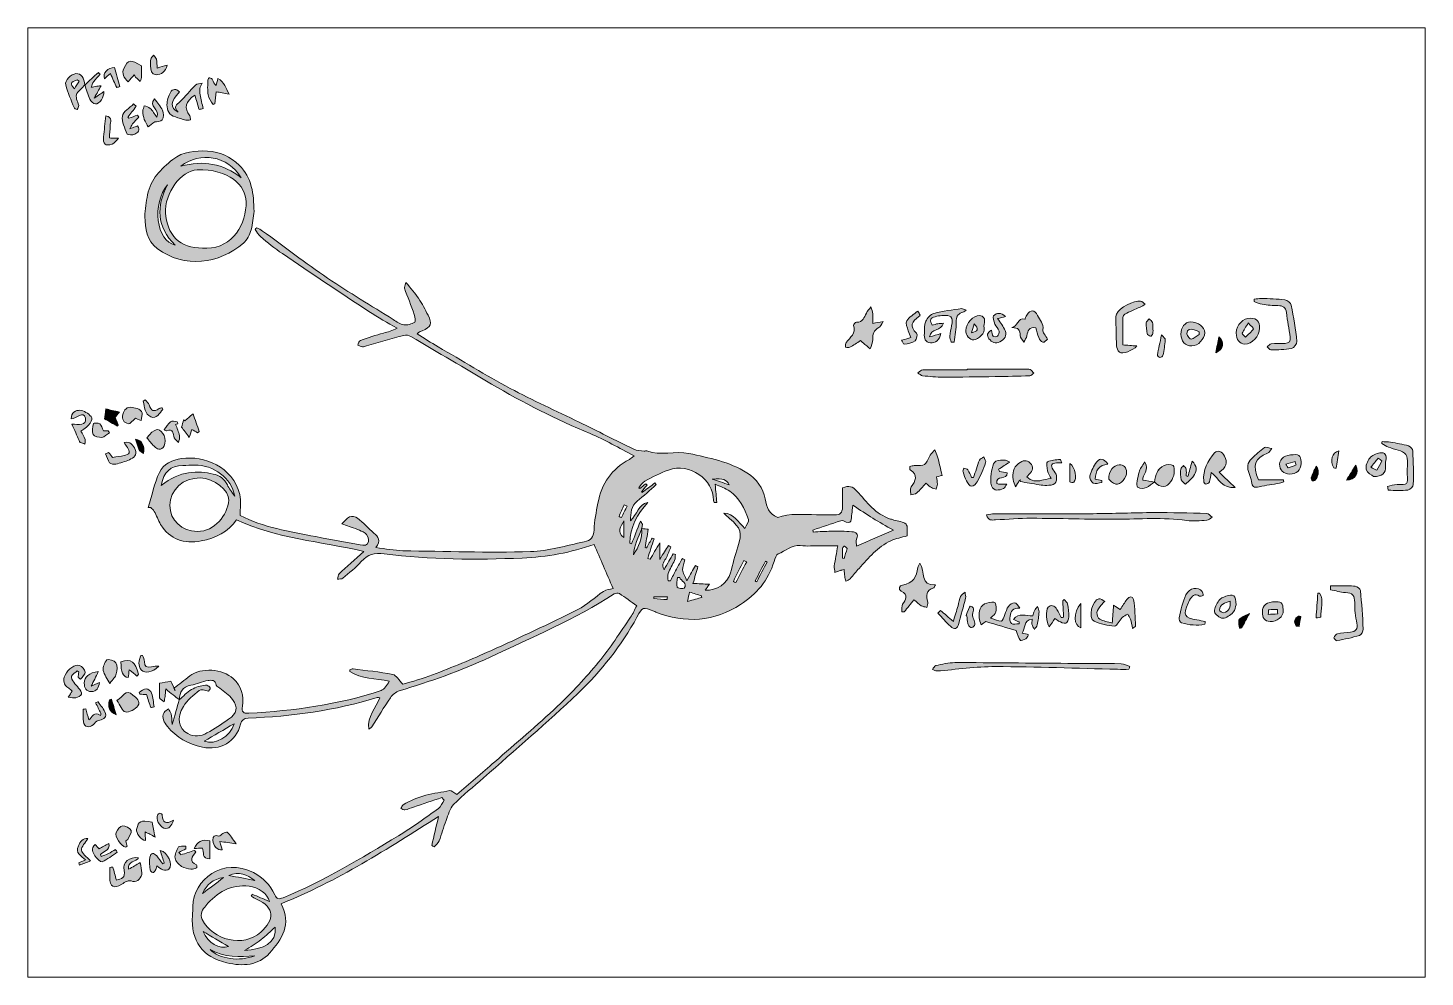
# Model space of a CAD drawing. Header units: inches. Extents: x 131 to 633, y -366 to -24.
import ezdxf

# ---------------------------------------------------------------- set-up
doc = ezdxf.new("R2010")
doc.units = ezdxf.units.IN
doc.header["$MEASUREMENT"] = 0
doc.layers.add('Layer 1', color=7, linetype='Continuous')

# ---------------------------------------------------------------- blocks, each defined once
blk = doc.blocks.new('block 3')
at = {"layer": 'Layer 1', "true_color": 0xffffff}
h = blk.add_hatch(color=7, dxfattribs=at)
h.dxf.hatch_style = 2
edge = h.paths.add_edge_path()
edge.add_spline(control_points=[(171.5, -37.51), (171.5, -38.91), (171.56, -40.04), (171.48, -41.16), (171.44, -41.83), (171.2, -42.48), (171.05, -43.15), (170.52, -42.65), (169.99, -42.17), (169.48, -41.67), (169.31, -41.5), (169.21, -41.27), (168.84, -40.71), (168.1, -41.53), (167.46, -42.25), (166.63, -43.18), (165.19, -41.83), (164.28, -40.07), (165.1, -38.42), (166.75, -35.06), (167.48, -35.09), (171.5, -37.51)], knot_values=[0, 0, 0, 0, 1, 1, 1, 2, 2, 2, 3, 3, 3, 4, 4, 4, 5, 5, 5, 6, 6, 6, 7, 7, 7, 7], degree=3, periodic=1)
h = blk.add_hatch(color=7, dxfattribs=at)
h.dxf.hatch_style = 2
edge = h.paths.add_edge_path()
edge.add_spline(control_points=[(177.09, -38.25), (178.4, -37.87), (179.35, -37.59), (180.73, -37.19), (180.06, -39.74), (178.56, -40.7), (176.7, -40.66), (174.82, -40.62), (174.83, -38.88), (174.73, -37.48), (174.68, -36.66), (174.64, -35.8), (174.82, -35.01), (174.94, -34.49), (175.48, -34.07), (175.83, -33.6), (176.18, -34.1), (176.72, -34.56), (176.84, -35.11), (177.06, -36.09), (177.02, -37.12), (177.09, -38.25)], knot_values=[0, 0, 0, 0, 1, 1, 1, 2, 2, 2, 3, 3, 3, 4, 4, 4, 5, 5, 5, 6, 6, 6, 7, 7, 7, 7], degree=3, periodic=1)
h = blk.add_hatch(color=7, dxfattribs=at)
h.dxf.hatch_style = 2
edge = h.paths.add_edge_path()
edge.add_spline(control_points=[(151.07, -44.32), (150.11, -45.34), (149.04, -46.27), (148.23, -47.4), (147.89, -47.87), (148, -48.76), (148.12, -49.42), (148.27, -50.22), (148.77, -50.96), (148.88, -51.76), (148.95, -52.21), (148.54, -52.72), (148.34, -53.21), (147.94, -52.97), (147.32, -52.83), (147.19, -52.49), (146.12, -49.8), (145.01, -47.12), (144.21, -44.35), (143.77, -42.84), (146.2, -40.34), (147.83, -40.26), (149.74, -40.17), (150.91, -41.67), (151.05, -44.37), (151.05, -44.37), (151.07, -44.32), (151.07, -44.32)], knot_values=[0, 0, 0, 0, 1, 1, 1, 2, 2, 2, 3, 3, 3, 4, 4, 4, 5, 5, 5, 6, 6, 6, 7, 7, 7, 8, 8, 8, 9, 9, 9, 9], degree=3, periodic=1)
edge = h.paths.add_edge_path()
edge.add_spline(control_points=[(149.08, -42.94), (148.84, -42.8), (148.6, -42.66), (148.35, -42.52), (145.78, -43.47), (145.69, -43.65), (147.31, -45.71), (147.95, -44.71), (148.52, -43.83), (149.08, -42.94)], knot_values=[0, 0, 0, 0, 1, 1, 1, 2, 2, 2, 3, 3, 3, 3], degree=3, periodic=1)
h = blk.add_hatch(color=7, dxfattribs=at)
h.dxf.hatch_style = 2
edge = h.paths.add_edge_path()
edge.add_spline(control_points=[(151.05, -44.37), (152.68, -42.86), (154.31, -41.34), (155.95, -39.83), (156.16, -40.05), (156.38, -40.27), (156.6, -40.49), (155.83, -41.37), (155, -42.2), (154.31, -43.14), (153.87, -43.74), (153.65, -44.5), (153.33, -45.18), (154.02, -45.05), (154.71, -44.92), (155.4, -44.79), (155.7, -44.74), (156.01, -44.72), (156.93, -44.61), (156.1, -46.13), (155.48, -47.26), (154.5, -49.05), (155.98, -48.05), (156.9, -47.42), (157.91, -46.73), (158.08, -48.72), (156.42, -51.25), (154.87, -51.17), (154.16, -51.13), (153.22, -50.21), (152.87, -49.46), (152.11, -47.82), (151.66, -46.04), (151.08, -44.32), (151.07, -44.32), (151.05, -44.37), (151.05, -44.37)], knot_values=[0, 0, 0, 0, 1, 1, 1, 2, 2, 2, 3, 3, 3, 4, 4, 4, 5, 5, 5, 6, 6, 6, 7, 7, 7, 8, 8, 8, 9, 9, 9, 10, 10, 10, 11, 11, 11, 12, 12, 12, 12], degree=3, periodic=1)
h = blk.add_hatch(color=7, dxfattribs=at)
h.dxf.hatch_style = 2
edge = h.paths.add_edge_path()
edge.add_spline(control_points=[(161.79, -38.02), (162.45, -40.35), (163.09, -42.62), (163.73, -44.88), (163.34, -45.01), (162.95, -45.15), (162.55, -45.28), (161.83, -43.67), (161.11, -42.05), (160.28, -40.19), (159.47, -40.93), (158.84, -41.5), (158.19, -42.09), (157.36, -40.07), (159.35, -38.09), (161.79, -38.02)], knot_values=[0, 0, 0, 0, 1, 1, 1, 2, 2, 2, 3, 3, 3, 4, 4, 4, 5, 5, 5, 5], degree=3, periodic=1)
h = blk.add_hatch(color=7, dxfattribs=at)
h.dxf.hatch_style = 2
edge = h.paths.add_edge_path()
edge.add_spline(control_points=[(192.21, -53.19), (191.71, -51.49), (191.2, -49.79), (190.68, -48.01), (187.16, -50.37), (186.7, -52.59), (188.86, -55.47), (189.12, -55.82), (189.01, -56.45), (189.08, -56.94), (188.53, -56.98), (187.95, -57.15), (187.45, -57.03), (186.16, -56.7), (184.93, -56.21), (183.65, -55.85), (181.42, -55.22), (180.61, -53.45), (180.63, -51.48), (180.65, -49.98), (181.16, -48.35), (181.9, -47.03), (182.65, -45.67), (183.95, -45.58), (185.13, -46.85), (181.84, -50.37), (181.61, -52.43), (184.62, -54.09), (182.74, -52.24), (184.19, -51.46), (185.26, -50.4), (187.21, -48.46), (188.96, -46.33), (190.93, -44.41), (191.46, -43.9), (192.49, -43.89), (193.29, -43.65), (193.01, -44.31), (192.6, -44.95), (192.49, -45.64), (192.37, -46.35), (192.46, -47.12), (192.59, -47.84), (192.9, -49.51), (193.29, -51.18), (193.65, -52.84), (193.17, -52.96), (192.69, -53.08), (192.21, -53.19)], knot_values=[0, 0, 0, 0, 1, 1, 1, 2, 2, 2, 3, 3, 3, 4, 4, 4, 5, 5, 5, 6, 6, 6, 7, 7, 7, 8, 8, 8, 9, 9, 9, 10, 10, 10, 11, 11, 11, 12, 12, 12, 13, 13, 13, 14, 14, 14, 15, 15, 15, 16, 16, 16, 16], degree=3, periodic=1)
h = blk.add_hatch(color=7, dxfattribs=at)
h.dxf.hatch_style = 2
edge = h.paths.add_edge_path()
edge.add_spline(control_points=[(202.97, -47.69), (201.11, -47.32), (199.76, -47.04), (198.4, -46.77), (198.21, -48.21), (198.02, -49.65), (197.83, -51.09), (197.62, -51.17), (197.41, -51.25), (197.21, -51.32), (196.61, -50.19), (195.7, -49.12), (195.48, -47.91), (195.16, -46.18), (195.3, -44.36), (195.34, -42.57), (195.35, -42.27), (195.87, -41.69), (196.04, -41.73), (196.43, -41.82), (196.88, -42.14), (197.06, -42.5), (197.41, -43.17), (197.58, -43.93), (198.39, -44.58), (198.54, -43.86), (198.69, -43.14), (198.93, -41.98), (201.24, -43.34), (201.95, -45.4), (202.97, -47.69)], knot_values=[0, 0, 0, 0, 1, 1, 1, 2, 2, 2, 3, 3, 3, 4, 4, 4, 5, 5, 5, 6, 6, 6, 7, 7, 7, 8, 8, 8, 9, 9, 9, 10, 10, 10, 10], degree=3, periodic=1)
h = blk.add_hatch(color=7, dxfattribs=at)
h.dxf.hatch_style = 2
edge = h.paths.add_edge_path()
edge.add_spline(control_points=[(176.11, -49.3), (177.21, -50.8), (178.4, -52), (179.02, -53.44), (179.44, -54.44), (179.5, -56.08), (178.93, -56.88), (178.43, -57.58), (176.84, -57.5), (176.25, -57.64), (175.29, -58.35), (174.56, -58.89), (173.82, -59.43), (173.36, -58.53), (172.8, -57.67), (172.48, -56.72), (172.17, -55.79), (171.99, -54.78), (171.96, -53.8), (171.94, -53.15), (172.3, -52.49), (172.49, -51.83), (173.2, -52.13), (174.08, -52.26), (174.59, -52.77), (175.46, -53.62), (176.1, -54.71), (177.01, -55.93), (178.3, -53.18), (173.71, -52.04), (176.11, -49.3)], knot_values=[0, 0, 0, 0, 1, 1, 1, 2, 2, 2, 3, 3, 3, 4, 4, 4, 5, 5, 5, 6, 6, 6, 7, 7, 7, 8, 8, 8, 9, 9, 9, 10, 10, 10, 10], degree=3, periodic=1)
h = blk.add_hatch(color=7, dxfattribs=at)
h.dxf.hatch_style = 2
edge = h.paths.add_edge_path()
edge.add_spline(control_points=[(166.94, -56.33), (167.96, -55.96), (168.98, -55.58), (170, -55.21), (170.17, -55.47), (170.33, -55.73), (170.5, -55.99), (169.76, -56.78), (168.97, -57.52), (168.29, -58.35), (167.87, -58.86), (167.62, -59.51), (167.29, -60.09), (167.94, -59.86), (168.58, -59.63), (169.22, -59.4), (169.44, -59.32), (169.66, -59.22), (170, -59.08), (171.17, -60.56), (170.09, -61.54), (169.09, -62.04), (168.32, -62.42), (166.48, -62.36), (166.33, -62), (165.48, -59.91), (164.25, -57.55), (164.6, -55.53), (164.88, -53.9), (167.22, -52.62), (168.64, -51.19), (168.93, -51.46), (169.23, -51.72), (169.53, -51.99), (168.54, -53.33), (167.56, -54.67), (166.57, -56.01), (166.7, -56.12), (166.82, -56.22), (166.94, -56.33)], knot_values=[0, 0, 0, 0, 1, 1, 1, 2, 2, 2, 3, 3, 3, 4, 4, 4, 5, 5, 5, 6, 6, 6, 7, 7, 7, 8, 8, 8, 9, 9, 9, 10, 10, 10, 11, 11, 11, 12, 12, 12, 13, 13, 13, 13], degree=3, periodic=1)
h = blk.add_hatch(color=7, dxfattribs=at)
h.dxf.hatch_style = 2
edge = h.paths.add_edge_path()
edge.add_spline(control_points=[(158.66, -55.4), (161.19, -56.02), (160.25, -57.74), (160.21, -59.05), (160.17, -60.51), (160.01, -61.97), (159.9, -63.4), (160.35, -63.47), (160.51, -63.53), (160.67, -63.52), (161.53, -63.51), (162.39, -63.48), (163.25, -63.46), (162.48, -64.2), (161.84, -65.28), (160.93, -65.61), (158.5, -66.49), (157.53, -65.59), (157.81, -63.01), (158.07, -60.56), (158.35, -58.12), (158.66, -55.4)], knot_values=[0, 0, 0, 0, 1, 1, 1, 2, 2, 2, 3, 3, 3, 4, 4, 4, 5, 5, 5, 6, 6, 6, 7, 7, 7, 7], degree=3, periodic=1)
h = blk.add_hatch(color=7, dxfattribs=at)
h.dxf.hatch_style = 2
edge = h.paths.add_edge_path()
edge.add_spline(control_points=[(211.96, -89.9), (211.67, -91.91), (211.6, -94.29), (210.93, -96.48), (210.39, -98.23), (209.48, -100.17), (208.14, -101.32), (199.45, -108.76), (186.86, -110.57), (177.13, -103.21), (173.39, -100.38), (172.76, -96.04), (172.7, -91.75), (172.67, -89.12), (173.19, -86.45), (173.69, -83.84), (174.76, -78.27), (178.47, -74.57), (182.74, -71.18), (186.51, -68.2), (190.77, -67.97), (195.22, -68.16), (199.69, -68.34), (203.46, -70.27), (206.6, -73.24), (211.28, -77.68), (211.84, -83.58), (211.96, -89.9)], knot_values=[0, 0, 0, 0, 1, 1, 1, 2, 2, 2, 3, 3, 3, 4, 4, 4, 5, 5, 5, 6, 6, 6, 7, 7, 7, 8, 8, 8, 9, 9, 9, 9], degree=3, periodic=1)
edge = h.paths.add_edge_path()
edge.add_spline(control_points=[(180.08, -90.65), (181.25, -100.31), (186.5, -103.24), (194.94, -103.14), (204.38, -103.03), (209.23, -94.2), (209.13, -86.4), (209.05, -80.58), (202.8, -74.43), (191.47, -74.9), (185.65, -75.14), (179.75, -83.26), (180.08, -90.65)], knot_values=[0, 0, 0, 0, 1, 1, 1, 2, 2, 2, 3, 3, 3, 4, 4, 4, 4], degree=3, periodic=1)
edge = h.paths.add_edge_path()
edge.add_spline(control_points=[(207.3, -77.77), (202.43, -69.69), (192.71, -68.23), (185.64, -73.59), (193.69, -71.39), (200.87, -72.61), (207.3, -77.77)], knot_values=[0, 0, 0, 0, 1, 1, 1, 2, 2, 2, 2], degree=3, periodic=1)
edge = h.paths.add_edge_path()
edge.add_spline(control_points=[(183.6, -101.96), (176.79, -95.34), (176.78, -88.06), (180.85, -80.3), (175.14, -87.04), (176.77, -100.72), (183.6, -101.96)], knot_values=[0, 0, 0, 0, 1, 1, 1, 2, 2, 2, 2], degree=3, periodic=1)
h = blk.add_hatch(color=7, dxfattribs=at)
h.dxf.hatch_style = 2
edge = h.paths.add_edge_path()
edge.add_spline(control_points=[(185.11, -265.72), (183.62, -264.54), (182.14, -263.37), (180.17, -261.81), (180.1, -262.87), (180.08, -263.72), (179.98, -264.56), (179.9, -265.19), (179.72, -265.8), (179.59, -266.43), (179.04, -265.94), (178.07, -265.5), (178.01, -264.96), (177.81, -263.18), (177.93, -261.36), (177.93, -259.77), (179.3, -259.52), (180.53, -259.29), (182.03, -259.02), (182.46, -259.93), (183.03, -261.14), (183.59, -262.34), (183.45, -262.09), (183.3, -261.83), (183.16, -261.57), (185.04, -260.1), (186.94, -258.63), (188.82, -257.14), (192.83, -253.95), (200.72, -254.56), (204.5, -258.09), (207.5, -260.88), (208.37, -264.22), (207.8, -268.04), (207.51, -270.05), (208.01, -270.68), (210.11, -270.56), (226.29, -269.63), (242.26, -267.51), (257.68, -262.35), (258.91, -261.94), (259.76, -260.4), (260.61, -259.03), (255.64, -257.96), (250.62, -258.15), (246.39, -255.55), (246.42, -255.32), (246.45, -255.09), (246.49, -254.87), (246.85, -254.77), (247.23, -254.54), (247.58, -254.59), (252.36, -255.19), (257.18, -255.64), (261.9, -256.6), (263.17, -256.86), (264.13, -258.7), (265.55, -260.12), (268.81, -259.1), (272.61, -258.16), (276.22, -256.74), (283.26, -253.99), (290.27, -251.15), (297.14, -248.04), (307.68, -243.26), (318.16, -238.38), (328.51, -233.22), (331.83, -231.55), (334.58, -228.77), (337.71, -226.68), (338.69, -226.02), (340.05, -225.94), (341.15, -225.62), (338.78, -220.1), (336.54, -214.89), (334.34, -209.74), (326.07, -212.72), (317.32, -214.3), (308.44, -214.67), (291.88, -215.36), (275.29, -215.28), (258.83, -213.13), (255.23, -212.66), (252.88, -213.35), (250.56, -215.94), (248.57, -218.15), (246.2, -220.04), (243.91, -221.96), (243.49, -222.31), (242.66, -222.17), (242.02, -222.26), (242.19, -221.63), (242.16, -220.78), (242.57, -220.4), (245.34, -217.79), (248.2, -215.27), (251.5, -212.3), (235.82, -208.64), (220.12, -207.67), (205.64, -200.87), (202.71, -205.35), (198.24, -207.48), (192.95, -208.53), (186.84, -209.74), (181.65, -207.87), (178.36, -202.57), (177.44, -201.1), (176.89, -199.4), (176.08, -197.86), (175.79, -197.31), (175.22, -196.91), (174.78, -196.44), (174.5, -196.45), (174.22, -196.47), (173.93, -196.48), (175.22, -192.25), (176.1, -187.82), (177.93, -183.84), (179.32, -180.83), (182.68, -179.28), (185.92, -178.83), (193.94, -177.73), (204.28, -181.65), (206.85, -191.83), (207.43, -194.14), (206.94, -196.72), (206.94, -199.33), (215.23, -203.66), (224.79, -205.12), (234.22, -206.96), (239.53, -208), (244.86, -208.91), (250.18, -209.88), (251.47, -210.11), (252.98, -210.33), (253.17, -208.66), (253.29, -207.69), (252.68, -206.15), (251.9, -205.67), (250.18, -204.6), (248.15, -204.01), (246.24, -203.26), (245.38, -202.93), (244.49, -202.68), (243.57, -202.39), (244.65, -201.34), (245.35, -200.25), (246.32, -199.87), (247.13, -199.56), (248.52, -199.77), (249.21, -200.31), (251.28, -201.96), (253.05, -203.98), (255.1, -205.66), (256.8, -207.06), (257.67, -208.45), (255.81, -210.9), (259.33, -211.33), (262.41, -211.98), (265.51, -212.03), (280.82, -212.29), (296.13, -212.77), (311.42, -212.37), (317.9, -212.21), (324.34, -210.12), (330.79, -208.84), (333.07, -208.39), (334.23, -207.19), (334.3, -204.55), (334.38, -201.33), (335.1, -198.11), (335.7, -194.92), (337.01, -187.89), (340.63, -182.48), (347.1, -179.14), (347.44, -178.96), (347.73, -178.68), (348.78, -177.92), (343.18, -175.05), (338.2, -172.06), (332.88, -169.85), (320.63, -164.76), (308.87, -158.75), (297.45, -152.04), (287.77, -146.35), (278.12, -140.59), (268.43, -134.92), (267.71, -134.51), (266.63, -134.3), (265.84, -134.51), (261.34, -135.66), (256.88, -136.98), (252.41, -138.24), (251.93, -138.37), (251.44, -138.67), (250.98, -138.62), (250.39, -138.55), (249.83, -138.2), (249.26, -137.98), (249.59, -137.4), (249.79, -136.48), (250.26, -136.31), (252.99, -135.32), (255.78, -134.46), (258.57, -133.65), (260.13, -133.2), (261.73, -132.92), (263.44, -131.93), (260.05, -129.92), (256.56, -128.05), (253.27, -125.88), (242.86, -119.02), (232.48, -112.09), (222.16, -105.08), (219.41, -103.22), (216.87, -101.05), (214.31, -98.92), (213.51, -98.25), (212.99, -97.26), (212.33, -96.42), (212.53, -96.19), (212.74, -95.96), (212.94, -95.74), (213.64, -96.13), (214.39, -96.46), (215.04, -96.93), (222.84, -102.58), (230.49, -108.46), (238.45, -113.87), (246.16, -119.1), (254.18, -123.86), (262.08, -128.8), (263.28, -129.55), (264.51, -130.55), (265.82, -130.72), (267.11, -130.9), (268.62, -130.36), (269.81, -129.73), (270.15, -129.55), (269.92, -127.87), (269.61, -126.99), (268.51, -123.79), (267.24, -120.65), (266.09, -117.47), (265.99, -117.17), (266.27, -116.74), (266.62, -115.41), (268.44, -117.67), (269.97, -119.32), (271.2, -121.16), (272.49, -123.09), (273.55, -125.19), (274.58, -127.27), (276.11, -130.35), (275.65, -131.46), (272.46, -132.84), (272.01, -133.04), (271.55, -133.24), (271.1, -133.45), (271.04, -133.48), (271, -133.57), (270.68, -133.99), (273.2, -135.54), (275.66, -137.12), (278.18, -138.59), (286.81, -143.63), (295.33, -148.86), (304.12, -153.57), (312.24, -157.92), (320.68, -161.68), (328.96, -165.74), (335.53, -168.97), (342.04, -172.3), (348.63, -175.47), (349.72, -176), (351.09, -175.96), (352.34, -176.15), (352.65, -176.19), (353.05, -175.94), (353.32, -176.05), (358.25, -178.07), (363.43, -175.87), (368.45, -177.02), (375.66, -178.67), (382.97, -179.92), (389.34, -184), (392.8, -186.22), (395.11, -189.43), (395.94, -193.36), (396.55, -196.24), (397.04, -198.88), (400.4, -200.03), (404.69, -198.52), (409.51, -199.03), (414.3, -199.08), (416.46, -199.1), (418.63, -199.07), (420.79, -199.17), (422.83, -199.27), (423.69, -198.27), (423.7, -196.35), (423.72, -194.03), (423.71, -191.71), (423.71, -189.43), (425.98, -188.41), (427.32, -188.88), (428.88, -190.57), (432.45, -194.45), (435.56, -198.97), (441.01, -200.62), (441.41, -200.74), (441.8, -200.88), (442.2, -201), (443.7, -201.46), (445.6, -201.52), (446.57, -202.49), (447.31, -203.24), (446.88, -205.15), (446.97, -206.65), (444.97, -207.25), (442.93, -207.63), (441.09, -208.46), (436.33, -210.62), (433.12, -214.65), (429.68, -218.38), (428.56, -219.6), (427.59, -220.96), (426.45, -222.17), (426.06, -222.58), (425.39, -222.74), (424.85, -223.01), (424.74, -222.42), (424.6, -221.84), (424.52, -221.25), (424.42, -220.48), (424.36, -219.71), (424.26, -218.81), (423.52, -219), (423.29, -219.04), (423.07, -219.12), (422.38, -219.36), (421.69, -219.62), (421, -219.87), (420.91, -219.1), (420.66, -218.3), (420.76, -217.55), (421.08, -215.25), (421.54, -212.97), (422.02, -210.23), (419.85, -210.23), (417.92, -210.23), (415.99, -210.23), (413.49, -210.24), (410.96, -210.49), (408.5, -210.21), (405.27, -209.83), (403.2, -212.2), (400.56, -213.17), (399.83, -213.43), (399.41, -214.92), (399.1, -215.92), (397.07, -222.65), (392.6, -227.86), (387.05, -231.42), (377.61, -237.49), (367.14, -238.37), (356.5, -234.13), (356.27, -234.04), (356.06, -233.9), (355.83, -233.81), (351.94, -232.19), (351.78, -232.21), (349.76, -235.91), (344.15, -246.21), (336.92, -255.36), (328.51, -263.39), (317.52, -273.87), (305.91, -283.71), (294.55, -293.81), (290.95, -297.01), (287.13, -299.99), (283.77, -303.43), (282.37, -304.87), (281.82, -307.19), (281.06, -309.18), (280.15, -311.59), (279.49, -314.1), (278.56, -316.5), (278.24, -317.33), (277.42, -317.97), (276.82, -318.7), (276.51, -318.53), (276.2, -318.37), (275.89, -318.21), (276.71, -314.74), (277.52, -311.28), (278.37, -307.68), (260.1, -319.35), (241.98, -331.02), (221.67, -339.16), (225.73, -346.45), (221.86, -352.05), (217.57, -356.93), (213.62, -361.43), (207.82, -361.7), (202.23, -360.42), (193.3, -358.38), (189.22, -352.61), (189.8, -343.33), (189.87, -342.25), (189.93, -341.17), (189.93, -340.09), (189.91, -330.61), (200.95, -322.1), (211.73, -327.95), (215.09, -329.78), (217.88, -332.27), (219.41, -335.88), (220.09, -337.49), (220.82, -337.63), (222.45, -336.97), (237.07, -330.97), (250.49, -322.74), (263.97, -314.65), (268.95, -311.65), (273.65, -308.18), (278.38, -304.79), (279.27, -304.15), (279.69, -302.87), (280.33, -301.88), (280.07, -301.56), (279.81, -301.23), (279.56, -300.91), (276.15, -302.05), (272.74, -303.18), (269.34, -304.33), (268.32, -304.68), (267.33, -305.15), (266.28, -305.37), (265.84, -305.46), (265.3, -305.03), (264.8, -304.84), (265.07, -304.4), (265.24, -303.82), (265.63, -303.56), (270.7, -300.17), (276.63, -299.46), (282.42, -298.41), (283.06, -298.29), (283.9, -299.22), (284.95, -299.85), (289.31, -296.08), (293.96, -292.08), (298.57, -288.04), (306.14, -281.41), (313.86, -274.94), (321.17, -268.04), (326.41, -263.08), (331.35, -257.75), (335.93, -252.18), (340.13, -247.06), (343.69, -241.43), (347.46, -235.97), (348.35, -234.69), (348.94, -233.22), (349.66, -231.86), (347.5, -230.31), (345.54, -228.81), (343.46, -227.48), (343.01, -227.19), (342.01, -227.27), (341.52, -227.59), (327.44, -236.74), (312, -243.18), (296.9, -250.36), (286.3, -255.41), (275.34, -259.04), (264.22, -262.48), (263.02, -262.85), (261.81, -263.9), (261.07, -264.97), (258.71, -268.38), (256.57, -271.95), (254.32, -275.45), (254.16, -275.69), (253.87, -275.84), (253.29, -276.33), (252.62, -271.63), (255.9, -268.74), (257.26, -265.02), (256.85, -264.98), (256.53, -264.87), (256.27, -264.94), (241.12, -269.54), (225.57, -271.67), (209.8, -272.34), (208.18, -272.41), (207.53, -272.96), (207.13, -274.54), (205.54, -280.88), (199.73, -284.08), (193.38, -282.77), (188.22, -281.71), (184.07, -279.29), (180.78, -275.29), (179.61, -273.86), (178.57, -272.23), (179.62, -270.29), (179.92, -269.72), (180.65, -269.39), (181.18, -268.95), (181.51, -269.54), (181.99, -270.09), (182.12, -270.72), (182.34, -271.8), (182.34, -272.91), (182.48, -274.64), (183.48, -271.17), (184.28, -268.42), (185.07, -265.68), (186.51, -264.44), (187.82, -262.96), (189.44, -262.03), (190.94, -261.17), (192.76, -260.55), (194.48, -260.47), (195.72, -260.42), (196.87, -261.47), (195.59, -262.58), (194.25, -262.27), (192.87, -261.85), (192.26, -262.35), (190.18, -264.07), (187.96, -265.85), (186.54, -268.08), (183.97, -272.11), (184.82, -276.21), (188.1, -277.9), (190.42, -279.09), (192.84, -278.9), (195.04, -277.66), (197.71, -276.15), (200.3, -274.49), (202.8, -272.73), (205.83, -270.6), (206.32, -268.58), (204.22, -265.59), (203.08, -263.96), (201.24, -262.82), (199.7, -261.48), (199.28, -261.12), (198.44, -260.86), (198.4, -260.5), (198.2, -258.45), (196.51, -258.6), (195.42, -258.77), (193.33, -259.08), (191.36, -260.1), (189.28, -260.46), (186.18, -260.99), (185.24, -262.97), (185.11, -265.72)], knot_values=[0, 0, 0, 0, 1, 1, 1, 2, 2, 2, 3, 3, 3, 4, 4, 4, 5, 5, 5, 6, 6, 6, 7, 7, 7, 8, 8, 8, 9, 9, 9, 10, 10, 10, 11, 11, 11, 12, 12, 12, 13, 13, 13, 14, 14, 14, 15, 15, 15, 16, 16, 16, 17, 17, 17, 18, 18, 18, 19, 19, 19, 20, 20, 20, 21, 21, 21, 22, 22, 22, 23, 23, 23, 24, 24, 24, 25, 25, 25, 26, 26, 26, 27, 27, 27, 28, 28, 28, 29, 29, 29, 30, 30, 30, 31, 31, 31, 32, 32, 32, 33, 33, 33, 34, 34, 34, 35, 35, 35, 36, 36, 36, 37, 37, 37, 38, 38, 38, 39, 39, 39, 40, 40, 40, 41, 41, 41, 42, 42, 42, 43, 43, 43, 44, 44, 44, 45, 45, 45, 46, 46, 46, 47, 47, 47, 48, 48, 48, 49, 49, 49, 50, 50, 50, 51, 51, 51, 52, 52, 52, 53, 53, 53, 54, 54, 54, 55, 55, 55, 56, 56, 56, 57, 57, 57, 58, 58, 58, 59, 59, 59, 60, 60, 60, 61, 61, 61, 62, 62, 62, 63, 63, 63, 64, 64, 64, 65, 65, 65, 66, 66, 66, 67, 67, 67, 68, 68, 68, 69, 69, 69, 70, 70, 70, 71, 71, 71, 72, 72, 72, 73, 73, 73, 74, 74, 74, 75, 75, 75, 76, 76, 76, 77, 77, 77, 78, 78, 78, 79, 79, 79, 80, 80, 80, 81, 81, 81, 82, 82, 82, 83, 83, 83, 84, 84, 84, 85, 85, 85, 86, 86, 86, 87, 87, 87, 88, 88, 88, 89, 89, 89, 90, 90, 90, 91, 91, 91, 92, 92, 92, 93, 93, 93, 94, 94, 94, 95, 95, 95, 96, 96, 96, 97, 97, 97, 98, 98, 98, 99, 99, 99, 100, 100, 100, 101, 101, 101, 102, 102, 102, 103, 103, 103, 104, 104, 104, 105, 105, 105, 106, 106, 106, 107, 107, 107, 108, 108, 108, 109, 109, 109, 110, 110, 110, 111, 111, 111, 112, 112, 112, 113, 113, 113, 114, 114, 114, 115, 115, 115, 116, 116, 116, 117, 117, 117, 118, 118, 118, 119, 119, 119, 120, 120, 120, 121, 121, 121, 122, 122, 122, 123, 123, 123, 124, 124, 124, 125, 125, 125, 126, 126, 126, 127, 127, 127, 128, 128, 128, 129, 129, 129, 130, 130, 130, 131, 131, 131, 132, 132, 132, 133, 133, 133, 134, 134, 134, 135, 135, 135, 136, 136, 136, 137, 137, 137, 138, 138, 138, 139, 139, 139, 140, 140, 140, 141, 141, 141, 142, 142, 142, 143, 143, 143, 144, 144, 144, 145, 145, 145, 146, 146, 146, 147, 147, 147, 148, 148, 148, 149, 149, 149, 150, 150, 150, 151, 151, 151, 152, 152, 152, 153, 153, 153, 154, 154, 154, 155, 155, 155, 156, 156, 156, 157, 157, 157, 158, 158, 158, 159, 159, 159, 160, 160, 160, 161, 161, 161, 162, 162, 162, 163, 163, 163, 164, 164, 164, 165, 165, 165, 166, 166, 166, 167, 167, 167, 168, 168, 168, 169, 169, 169, 170, 170, 170, 171, 171, 171, 172, 172, 172, 173, 173, 173, 174, 174, 174, 175, 175, 175, 176, 176, 176, 177, 177, 177, 178, 178, 178, 179, 179, 179, 180, 180, 180, 181, 181, 181, 182, 182, 182, 183, 183, 183, 184, 184, 184, 185, 185, 185, 186, 186, 186, 187, 187, 187, 187], degree=3, periodic=1)
edge = h.paths.add_edge_path()
edge.add_spline(control_points=[(351.41, -204.08), (352.27, -204.15), (353.13, -204.21), (353.77, -204.26), (353.4, -206.69), (353.07, -208.81), (352.75, -210.93), (352.89, -210.97), (353.02, -211.01), (353.16, -211.04), (353.85, -209.85), (354.54, -208.65), (355.23, -207.46), (355.45, -207.57), (355.68, -207.67), (355.9, -207.78), (355.13, -210.12), (354.37, -212.46), (353.61, -214.8), (353.9, -214.91), (354.19, -215.02), (354.48, -215.12), (355.55, -213.27), (356.63, -211.41), (357.93, -209.17), (357.93, -211.3), (357.93, -212.85), (357.93, -215.15), (359.25, -213.06), (360.16, -211.62), (361.07, -210.18), (361.37, -210.33), (361.67, -210.48), (361.96, -210.62), (361.44, -211.89), (360.93, -213.17), (360.37, -214.43), (359.81, -215.71), (358.34, -216.81), (359.49, -218.89), (360.74, -216.7), (361.77, -214.91), (362.81, -213.11), (363.07, -213.2), (363.33, -213.3), (363.59, -213.39), (363.51, -214.1), (363.58, -214.88), (363.3, -215.51), (362.58, -217.1), (361.58, -218.56), (360.95, -220.18), (360.64, -220.96), (360.93, -221.98), (360.94, -222.89), (361.23, -222.89), (361.51, -222.9), (361.8, -222.9), (362.51, -221.51), (363.21, -220.11), (363.94, -218.72), (364.64, -217.42), (365.36, -216.13), (366.08, -214.83), (366.39, -214.98), (366.71, -215.13), (367.03, -215.29), (366.71, -216.5), (366.08, -217.73), (366.15, -218.91), (366.23, -220.06), (367.02, -221.16), (367.74, -222.86), (369.02, -220.55), (369.89, -218.98), (370.77, -217.4), (371.07, -217.52), (371.37, -217.64), (371.68, -217.76), (371.14, -219.61), (370.6, -221.46), (369.91, -223.81), (371.96, -223.92), (373.75, -224.01), (375.83, -224.12), (375.22, -224.98), (374.81, -225.56), (374.34, -226.21), (378.32, -226.58), (382.42, -223.68), (383.4, -220.03), (384.24, -216.89), (385.01, -213.74), (386.02, -210.66), (387.67, -205.57), (387.24, -203.92), (383.03, -200.41), (382.33, -199.82), (381.7, -199.15), (381.03, -198.51), (384.79, -198.59), (386.06, -201.76), (388.56, -203.98), (389.07, -202.82), (390.18, -201.51), (389.88, -200.74), (388.4, -196.87), (386.75, -192.95), (383.11, -190.54), (381.55, -189.51), (379.7, -188.93), (377.91, -188.11), (378.13, -190.68), (378.31, -192.66), (378.48, -194.63), (378.18, -194.66), (377.89, -194.7), (377.59, -194.73), (377.49, -194.46), (377.3, -194.18), (377.3, -193.9), (377.26, -186.47), (368.82, -180.12), (361.04, -182.98), (358.12, -184.05), (355.32, -185.5), (352.58, -186.98), (351.68, -187.46), (351.11, -188.55), (350.39, -189.37), (350.52, -189.46), (350.65, -189.56), (350.78, -189.65), (351.49, -189.08), (352.19, -188.5), (352.9, -187.93), (353.06, -188.1), (353.21, -188.27), (353.37, -188.44), (352.69, -189.26), (352.02, -190.08), (351.35, -190.9), (351.42, -190.97), (351.49, -191.04), (351.56, -191.12), (353.11, -189.95), (354.66, -188.79), (356.21, -187.62), (356.37, -187.83), (356.52, -188.04), (356.68, -188.25), (354.39, -190.25), (352.17, -192.32), (349.8, -194.21), (347.57, -196), (347.5, -198.34), (347.43, -201.31), (349.77, -198.89), (350.31, -195.42), (353.65, -194.67), (349.9, -198.93), (347.2, -203.55), (347.17, -209.27), (347.39, -209.36), (347.61, -209.46), (347.82, -209.55), (348.83, -206.98), (349.83, -204.41), (351.03, -201.34), (351.52, -202.25), (351.73, -202.46), (351.72, -202.66), (351.69, -203.15), (351.55, -203.63), (351.45, -204.12), (350.23, -207.19), (348.67, -210.15), (348.46, -213.51), (350.35, -210.63), (351.86, -207.64), (351.41, -204.08)], knot_values=[0, 0, 0, 0, 1, 1, 1, 2, 2, 2, 3, 3, 3, 4, 4, 4, 5, 5, 5, 6, 6, 6, 7, 7, 7, 8, 8, 8, 9, 9, 9, 10, 10, 10, 11, 11, 11, 12, 12, 12, 13, 13, 13, 14, 14, 14, 15, 15, 15, 16, 16, 16, 17, 17, 17, 18, 18, 18, 19, 19, 19, 20, 20, 20, 21, 21, 21, 22, 22, 22, 23, 23, 23, 24, 24, 24, 25, 25, 25, 26, 26, 26, 27, 27, 27, 28, 28, 28, 29, 29, 29, 30, 30, 30, 31, 31, 31, 32, 32, 32, 33, 33, 33, 34, 34, 34, 35, 35, 35, 36, 36, 36, 37, 37, 37, 38, 38, 38, 39, 39, 39, 40, 40, 40, 41, 41, 41, 42, 42, 42, 43, 43, 43, 44, 44, 44, 45, 45, 45, 46, 46, 46, 47, 47, 47, 48, 48, 48, 49, 49, 49, 50, 50, 50, 51, 51, 51, 52, 52, 52, 53, 53, 53, 54, 54, 54, 55, 55, 55, 56, 56, 56, 57, 57, 57, 58, 58, 58, 59, 59, 59, 60, 60, 60, 60], degree=3, periodic=1)
edge = h.paths.add_edge_path()
edge.add_spline(control_points=[(217.56, -338.34), (216.93, -335.62), (213.46, -333.19), (210.25, -332.83), (203.65, -332.09), (198.64, -335.02), (194.61, -339.85), (193.53, -341.14), (192.32, -342.78), (193.35, -344.85), (197.08, -352.33), (208.27, -354.99), (214.39, -349.36), (219.36, -344.78), (219.61, -340.62), (212.89, -337.44), (212.23, -337.13), (211.58, -336.79), (210.93, -336.46), (211.05, -336.2), (211.18, -335.95), (211.3, -335.7), (213.29, -336.54), (215.28, -337.38), (217.56, -338.34)], knot_values=[0, 0, 0, 0, 1, 1, 1, 2, 2, 2, 3, 3, 3, 4, 4, 4, 5, 5, 5, 6, 6, 6, 7, 7, 7, 8, 8, 8, 8], degree=3, periodic=1)
edge = h.paths.add_edge_path()
edge.add_spline(control_points=[(191.57, -205.09), (197.9, -205.19), (202.39, -199.19), (202.86, -193.82), (203.17, -190.24), (197.44, -185.98), (192.63, -185.84), (186.59, -185.67), (181.65, -190.11), (181.68, -195.69), (181.72, -201.08), (185.86, -205.02), (191.57, -205.09)], knot_values=[0, 0, 0, 0, 1, 1, 1, 2, 2, 2, 3, 3, 3, 4, 4, 4, 4], degree=3, periodic=1)
edge = h.paths.add_edge_path()
edge.add_spline(control_points=[(427.39, -195.65), (427.24, -197.03), (427.16, -197.91), (427.05, -198.79), (426.82, -200.55), (427.28, -203.18), (424.03, -201.24), (423.79, -201.1), (423.36, -201.16), (423.06, -201.26), (419.7, -202.37), (416.36, -203.49), (413.01, -204.61), (413.07, -204.84), (413.14, -205.07), (413.2, -205.3), (415.35, -205.2), (417.5, -205.04), (419.66, -205.02), (422.13, -204.99), (424.61, -204.98), (427.07, -205.18), (428.57, -205.29), (429.58, -205.97), (428.78, -207.86), (428.46, -208.63), (428.73, -209.65), (428.73, -210.45), (433.24, -208.49), (437.46, -206.65), (442.02, -204.66), (439.32, -203.08), (436.94, -201.75), (434.63, -200.33), (432.3, -198.89), (430.02, -197.36), (427.39, -195.65)], knot_values=[0, 0, 0, 0, 1, 1, 1, 2, 2, 2, 3, 3, 3, 4, 4, 4, 5, 5, 5, 6, 6, 6, 7, 7, 7, 8, 8, 8, 9, 9, 9, 10, 10, 10, 11, 11, 11, 12, 12, 12, 12], degree=3, periodic=1)
edge = h.paths.add_edge_path()
edge.add_spline(control_points=[(178.57, -188.5), (185.33, -183.07), (191.87, -183.26), (197.26, -184.43), (199.6, -184.93), (201.34, -186.04), (202.36, -188.34), (202.94, -189.65), (203.93, -190.78), (205.01, -192.41), (203.83, -185.87), (197.45, -181.12), (190.58, -181.22), (189.16, -181.24), (187.75, -181.32), (186.34, -181.34), (181.96, -181.41), (179.43, -183.64), (178.57, -188.5)], knot_values=[0, 0, 0, 0, 1, 1, 1, 2, 2, 2, 3, 3, 3, 4, 4, 4, 5, 5, 5, 6, 6, 6, 6], degree=3, periodic=1)
edge = h.paths.add_edge_path()
edge.add_spline(control_points=[(219.56, -347.53), (217.91, -349.03), (216.32, -350.69), (214.52, -352.07), (212.72, -353.46), (210.7, -354.56), (208.5, -355.96), (215.45, -355.57), (220.09, -353.33), (219.56, -347.53)], knot_values=[0, 0, 0, 0, 1, 1, 1, 2, 2, 2, 3, 3, 3, 3], degree=3, periodic=1)
edge = h.paths.add_edge_path()
edge.add_spline(control_points=[(204.82, -274.33), (201.11, -276.5), (197.51, -278.6), (194.08, -280.6), (198.02, -282.09), (203.41, -279.12), (204.82, -274.33)], knot_values=[0, 0, 0, 0, 1, 1, 1, 2, 2, 2, 2], degree=3, periodic=1)
edge = h.paths.add_edge_path()
edge.add_spline(control_points=[(212.29, -357.87), (206.77, -358.35), (201.29, -358.5), (196.19, -355.59), (199.37, -359.05), (206.69, -360.1), (212.29, -357.87)], knot_values=[0, 0, 0, 0, 1, 1, 1, 2, 2, 2, 2], degree=3, periodic=1)
edge = h.paths.add_edge_path()
edge.add_spline(control_points=[(193.61, -349.14), (195.31, -353.29), (199.57, -355.79), (202.76, -354.53), (199.73, -352.75), (196.53, -350.86), (193.61, -349.14)], knot_values=[0, 0, 0, 0, 1, 1, 1, 2, 2, 2, 2], degree=3, periodic=1)
edge = h.paths.add_edge_path()
edge.add_spline(control_points=[(212.24, -330.76), (209.53, -328.65), (206.51, -327.42), (202.91, -328.95), (206.02, -329.55), (209.13, -330.15), (212.24, -330.76)], knot_values=[0, 0, 0, 0, 1, 1, 1, 2, 2, 2, 2], degree=3, periodic=1)
edge = h.paths.add_edge_path()
edge.add_spline(control_points=[(365.13, -221.62), (364.85, -221.63), (364.57, -221.63), (364.3, -221.63), (364.22, -222.83), (363.93, -224.07), (364.18, -225.19), (364.26, -225.51), (366.44, -225.9), (366.68, -225.56), (368.16, -223.5), (365.47, -223.06), (365.13, -221.62)], knot_values=[0, 0, 0, 0, 1, 1, 1, 2, 2, 2, 3, 3, 3, 4, 4, 4, 4], degree=3, periodic=1)
edge = h.paths.add_edge_path()
edge.add_spline(control_points=[(193.43, -335.44), (195.87, -333.6), (198.31, -331.75), (201, -329.71), (197.16, -330.2), (194.9, -332.29), (193.43, -335.44)], knot_values=[0, 0, 0, 0, 1, 1, 1, 2, 2, 2, 2], degree=3, periodic=1)
edge = h.paths.add_edge_path()
edge.add_spline(control_points=[(367.93, -230.33), (370.15, -229.69), (371.61, -229.26), (373.07, -228.83), (373.03, -228.64), (372.99, -228.45), (372.94, -228.26), (371.62, -227.84), (370.3, -227.42), (368.67, -226.9), (368.46, -227.88), (368.27, -228.75), (367.93, -230.33)], knot_values=[0, 0, 0, 0, 1, 1, 1, 2, 2, 2, 3, 3, 3, 4, 4, 4, 4], degree=3, periodic=1)
edge = h.paths.add_edge_path()
edge.add_spline(control_points=[(389.23, -216.05), (388.87, -215.88), (388.51, -215.7), (388.15, -215.53), (386.92, -218.05), (385.68, -220.57), (384.44, -223.09), (384.72, -223.24), (384.99, -223.38), (385.27, -223.52), (386.59, -221.03), (387.91, -218.54), (389.23, -216.05)], knot_values=[0, 0, 0, 0, 1, 1, 1, 2, 2, 2, 3, 3, 3, 4, 4, 4, 4], degree=3, periodic=1)
edge = h.paths.add_edge_path()
edge.add_spline(control_points=[(345.08, -201.24), (344.03, -203.44), (342.28, -205.14), (345.08, -207.31), (345.08, -205.24), (345.08, -203.49), (345.08, -201.24)], knot_values=[0, 0, 0, 0, 1, 1, 1, 2, 2, 2, 2], degree=3, periodic=1)
edge = h.paths.add_edge_path()
edge.add_spline(control_points=[(376.86, -186.22), (378.85, -186.91), (380.84, -187.6), (382.97, -188.34), (381.78, -186.28), (380.95, -185.96), (376.86, -186.22)], knot_values=[0, 0, 0, 0, 1, 1, 1, 2, 2, 2, 2], degree=3, periodic=1)
edge = h.paths.add_edge_path()
edge.add_spline(control_points=[(423.71, -214.66), (423.9, -214.72), (424.08, -214.78), (424.27, -214.83), (424.64, -213.65), (425.07, -212.49), (425.34, -211.28), (425.39, -211.04), (424.84, -210.59), (424.48, -210.4), (424.38, -210.34), (423.77, -210.83), (423.75, -211.09), (423.67, -212.28), (423.71, -213.47), (423.71, -214.66)], knot_values=[0, 0, 0, 0, 1, 1, 1, 2, 2, 2, 3, 3, 3, 4, 4, 4, 5, 5, 5, 5], degree=3, periodic=1)
edge = h.paths.add_edge_path()
edge.add_spline(control_points=[(392.24, -222.91), (392.44, -223.01), (392.64, -223.12), (392.84, -223.22), (394.08, -220.85), (395.33, -218.48), (396.57, -216.12), (396.39, -216.02), (396.21, -215.92), (396.02, -215.82), (394.76, -218.19), (393.5, -220.55), (392.24, -222.91)], knot_values=[0, 0, 0, 0, 1, 1, 1, 2, 2, 2, 3, 3, 3, 4, 4, 4, 4], degree=3, periodic=1)
edge = h.paths.add_edge_path()
edge.add_spline(control_points=[(360.61, -229.65), (360.64, -229.32), (360.66, -228.99), (360.69, -228.66), (359.06, -228.66), (357.44, -228.66), (355.81, -228.66), (355.8, -228.85), (355.79, -229.04), (355.77, -229.23), (357.39, -229.37), (359, -229.51), (360.61, -229.65)], knot_values=[0, 0, 0, 0, 1, 1, 1, 2, 2, 2, 3, 3, 3, 4, 4, 4, 4], degree=3, periodic=1)
edge = h.paths.add_edge_path()
edge.add_spline(control_points=[(346.2, -195.98), (345.87, -195.83), (345.53, -195.68), (345.19, -195.53), (344.56, -196.92), (343.92, -198.31), (343.29, -199.7), (343.57, -199.83), (343.86, -199.96), (344.14, -200.09), (344.83, -198.72), (345.52, -197.35), (346.2, -195.98)], knot_values=[0, 0, 0, 0, 1, 1, 1, 2, 2, 2, 3, 3, 3, 4, 4, 4, 4], degree=3, periodic=1)
h = blk.add_hatch(color=7, dxfattribs=at)
h.dxf.hatch_style = 2
edge = h.paths.add_edge_path()
edge.add_spline(control_points=[(434.65, -130.18), (435.99, -129.94), (436.77, -129.81), (438.35, -129.53), (437.58, -130.63), (437.31, -131.41), (436.78, -131.68), (434.94, -132.61), (434.53, -134.06), (434.58, -135.99), (434.6, -137.1), (434.02, -138.23), (433.71, -139.35), (432.85, -138.65), (432, -137.95), (431.15, -137.23), (430.84, -136.98), (430.56, -136.69), (430.22, -136.38), (428.89, -137.23), (427.67, -138.08), (426.37, -138.78), (425.97, -139), (425.34, -138.78), (424.81, -138.77), (424.87, -138.19), (424.71, -137.44), (425.01, -137.06), (426.48, -135.23), (428.67, -133.8), (427.72, -130.88), (427.63, -130.63), (428.39, -129.78), (428.76, -129.78), (431.01, -129.74), (431.55, -128.08), (432.29, -126.47), (432.66, -125.66), (433.37, -124.99), (433.93, -124.26), (434.17, -125.1), (434.52, -125.93), (434.62, -126.79), (434.74, -127.83), (434.65, -128.89), (434.65, -130.18)], knot_values=[0, 0, 0, 0, 1, 1, 1, 2, 2, 2, 3, 3, 3, 4, 4, 4, 5, 5, 5, 6, 6, 6, 7, 7, 7, 8, 8, 8, 9, 9, 9, 10, 10, 10, 11, 11, 11, 12, 12, 12, 13, 13, 13, 14, 14, 14, 15, 15, 15, 15], degree=3, periodic=1)
h = blk.add_hatch(color=7, dxfattribs=at)
h.dxf.hatch_style = 2
edge = h.paths.add_edge_path()
edge.add_spline(control_points=[(468.21, -125.44), (467.47, -125.86), (467.1, -126.15), (466.67, -126.3), (465.01, -126.88), (464.57, -127.89), (464.64, -129.72), (464.73, -132.1), (464.18, -134.51), (463.9, -136.91), (463.53, -136.92), (463.16, -136.93), (462.79, -136.94), (462.63, -136.21), (462.3, -135.46), (462.35, -134.74), (462.43, -133.5), (462.78, -132.29), (462.97, -131.06), (463.49, -127.74), (462.93, -127.13), (459.5, -127.34), (458.67, -127.39), (457.86, -127.61), (457.05, -127.77), (455.21, -128.14), (454.96, -129.14), (456.01, -130.82), (456.65, -130.64), (457.33, -130.41), (458.03, -130.29), (458.62, -130.18), (459.23, -130.19), (460.01, -130.14), (459.33, -132.9), (455.47, -131.98), (455.06, -135.08), (456.53, -134.64), (457.64, -134.3), (459.13, -133.85), (458.58, -136.36), (457.17, -137.24), (455.32, -137.15), (453.38, -137.04), (453.06, -135.48), (453.17, -133.85), (453.27, -132.36), (453.07, -130.71), (453.65, -129.43), (454.18, -128.24), (455.43, -126.9), (456.62, -126.58), (459.88, -125.73), (463.27, -125.36), (466.61, -124.86), (467, -124.8), (467.44, -125.15), (468.21, -125.44)], knot_values=[0, 0, 0, 0, 1, 1, 1, 2, 2, 2, 3, 3, 3, 4, 4, 4, 5, 5, 5, 6, 6, 6, 7, 7, 7, 8, 8, 8, 9, 9, 9, 10, 10, 10, 11, 11, 11, 12, 12, 12, 13, 13, 13, 14, 14, 14, 15, 15, 15, 16, 16, 16, 17, 17, 17, 18, 18, 18, 19, 19, 19, 19], degree=3, periodic=1)
h = blk.add_hatch(color=7, dxfattribs=at)
h.dxf.hatch_style = 2
edge = h.paths.add_edge_path()
edge.add_spline(control_points=[(497.47, -135.92), (497.04, -136.22), (496.32, -137.09), (495.81, -136.99), (495.21, -136.86), (494.62, -135.96), (494.33, -135.27), (493.86, -134.15), (493.62, -132.92), (493.29, -131.73), (490.91, -131.5), (490.33, -132.81), (490.06, -134.67), (489.95, -135.45), (489.34, -136.16), (488.95, -136.9), (488.5, -136.13), (487.68, -135.36), (487.67, -134.58), (487.66, -132.62), (486.99, -131.62), (484.69, -131.71), (486.81, -131.34), (486.64, -128.1), (489.27, -128.64), (489.42, -128.67), (489.74, -127.68), (490.04, -127.19), (491.27, -125.19), (492.97, -125.18), (493.92, -127.33), (494.66, -128.98), (496.24, -130.27), (495.83, -132.5), (495.68, -133.36), (496.71, -134.43), (497.47, -135.92)], knot_values=[0, 0, 0, 0, 1, 1, 1, 2, 2, 2, 3, 3, 3, 4, 4, 4, 5, 5, 5, 6, 6, 6, 7, 7, 7, 8, 8, 8, 9, 9, 9, 10, 10, 10, 11, 11, 11, 12, 12, 12, 12], degree=3, periodic=1)
h = blk.add_hatch(color=7, dxfattribs=at)
h.dxf.hatch_style = 2
edge = h.paths.add_edge_path()
edge.add_spline(control_points=[(524.55, -137.93), (526.29, -138.07), (527.77, -138.18), (529.59, -138.32), (528.19, -140.07), (524.36, -141.34), (523.32, -140.53), (522.73, -140.07), (522.37, -139.02), (522.32, -138.21), (522.15, -134.81), (522.12, -131.41), (522.07, -128.01), (522.06, -127.61), (522.14, -127.17), (522.31, -126.81), (523.37, -124.53), (528.5, -121.74), (530.98, -122.18), (531.59, -122.29), (532.11, -122.92), (532.67, -123.31), (532.05, -123.64), (531.44, -124), (530.8, -124.29), (528.97, -125.15), (527.11, -125.94), (525.31, -126.86), (524.94, -127.04), (524.59, -127.66), (524.58, -128.08), (524.52, -131.37), (524.55, -134.67), (524.55, -137.93)], knot_values=[0, 0, 0, 0, 1, 1, 1, 2, 2, 2, 3, 3, 3, 4, 4, 4, 5, 5, 5, 6, 6, 6, 7, 7, 7, 8, 8, 8, 9, 9, 9, 10, 10, 10, 11, 11, 11, 11], degree=3, periodic=1)
h = blk.add_hatch(color=7, dxfattribs=at)
h.dxf.hatch_style = 2
edge = h.paths.add_edge_path()
edge.add_spline(control_points=[(571.88, -121.46), (572.73, -121.37), (573.59, -121.18), (574.44, -121.21), (577.26, -121.31), (580.1, -121.36), (582.88, -121.73), (583.75, -121.85), (585.01, -122.86), (585.17, -123.64), (586.05, -127.95), (586.77, -132.29), (587.24, -136.66), (587.33, -137.46), (586.1, -139.02), (585.28, -139.19), (582.86, -139.68), (580.34, -139.7), (577.86, -139.75), (577.41, -139.76), (576.95, -139.03), (576.5, -138.64), (576.99, -138.26), (577.45, -137.62), (577.97, -137.56), (579.61, -137.38), (581.28, -137.44), (582.94, -137.38), (584.38, -137.33), (585.06, -136.63), (584.82, -135.14), (584.35, -132.18), (583.83, -129.24), (583.44, -126.27), (583.2, -124.39), (582.17, -123.81), (580.4, -123.79), (578.5, -123.76), (576.59, -123.58), (574.7, -123.31), (573.7, -123.17), (572.75, -122.69), (571.78, -122.36), (571.81, -122.06), (571.85, -121.76), (571.88, -121.46)], knot_values=[0, 0, 0, 0, 1, 1, 1, 2, 2, 2, 3, 3, 3, 4, 4, 4, 5, 5, 5, 6, 6, 6, 7, 7, 7, 8, 8, 8, 9, 9, 9, 10, 10, 10, 11, 11, 11, 12, 12, 12, 13, 13, 13, 14, 14, 14, 15, 15, 15, 15], degree=3, periodic=1)
h = blk.add_hatch(color=7, dxfattribs=at)
h.dxf.hatch_style = 2
edge = h.paths.add_edge_path()
edge.add_spline(control_points=[(444.92, -136.23), (446.45, -135.81), (447.36, -135.55), (448.28, -135.29), (447.96, -134.49), (447.55, -133.71), (447.35, -132.87), (447.05, -131.67), (446.33, -130.06), (446.82, -129.28), (447.74, -127.85), (449.41, -126.89), (450.77, -125.73), (451.08, -126.22), (451.42, -126.69), (451.68, -127.21), (451.72, -127.28), (451.4, -127.6), (451.2, -127.73), (448.62, -129.41), (447.63, -131.2), (450.38, -133.73), (450.77, -134.09), (450.45, -136.06), (449.89, -136.44), (448.77, -137.19), (447.26, -137.45), (445.88, -137.66), (445.6, -137.7), (445.16, -136.6), (444.92, -136.23)], knot_values=[0, 0, 0, 0, 1, 1, 1, 2, 2, 2, 3, 3, 3, 4, 4, 4, 5, 5, 5, 6, 6, 6, 7, 7, 7, 8, 8, 8, 9, 9, 9, 10, 10, 10, 10], degree=3, periodic=1)
h = blk.add_hatch(color=7, dxfattribs=at)
h.dxf.hatch_style = 2
edge = h.paths.add_edge_path()
edge.add_spline(control_points=[(468.06, -132.73), (468.11, -130.19), (470.85, -127.15), (473.01, -127.4), (476.08, -127.76), (474.21, -130.35), (474.68, -131.81), (475.21, -133.45), (472.57, -136.09), (470.98, -136.12), (469.46, -136.16), (468.02, -134.49), (468.06, -132.73)], knot_values=[0, 0, 0, 0, 1, 1, 1, 2, 2, 2, 3, 3, 3, 4, 4, 4, 4], degree=3, periodic=1)
edge = h.paths.add_edge_path()
edge.add_spline(control_points=[(471.09, -130.36), (470.75, -131.44), (470.41, -132.52), (470.07, -133.59), (472.27, -133.13), (473.04, -132.19), (471.09, -130.36)], knot_values=[0, 0, 0, 0, 1, 1, 1, 2, 2, 2, 2], degree=3, periodic=1)
h = blk.add_hatch(color=7, dxfattribs=at)
h.dxf.hatch_style = 2
edge = h.paths.add_edge_path()
edge.add_spline(control_points=[(479.53, -128.44), (480.52, -130), (481.57, -131.29), (482.21, -132.76), (483.03, -134.63), (481.96, -135.96), (480.34, -136.8), (478.74, -137.63), (477.39, -137.03), (476.42, -135.69), (475.59, -134.54), (475.61, -133.44), (477.32, -132.67), (477.53, -133.51), (477.54, -134.29), (477.92, -134.81), (478.1, -135.06), (479.18, -135.07), (479.44, -134.79), (479.86, -134.34), (480.26, -133.46), (480.09, -132.95), (479.79, -132.04), (478.91, -131.34), (478.55, -130.43), (478.17, -129.48), (477.6, -127.89), (478.02, -127.46), (479.16, -126.27), (480.74, -126.26), (482.37, -127.68), (481.28, -127.97), (480.48, -128.18), (479.53, -128.44)], knot_values=[0, 0, 0, 0, 1, 1, 1, 2, 2, 2, 3, 3, 3, 4, 4, 4, 5, 5, 5, 6, 6, 6, 7, 7, 7, 8, 8, 8, 9, 9, 9, 10, 10, 10, 11, 11, 11, 11], degree=3, periodic=1)
h = blk.add_hatch(color=7, dxfattribs=at)
h.dxf.hatch_style = 2
edge = h.paths.add_edge_path()
edge.add_spline(control_points=[(535.4, -131.43), (535.4, -132.67), (535.51, -133.28), (535.36, -133.82), (535.25, -134.22), (534.73, -134.85), (534.51, -134.81), (534.05, -134.72), (533.38, -134.29), (533.31, -133.92), (533.08, -132.63), (532.96, -131.29), (533.03, -129.98), (533.05, -129.49), (533.69, -129.02), (534.05, -128.54), (534.46, -128.99), (535.04, -129.37), (535.23, -129.89), (535.47, -130.56), (535.39, -131.35), (535.4, -131.43)], knot_values=[0, 0, 0, 0, 1, 1, 1, 2, 2, 2, 3, 3, 3, 4, 4, 4, 5, 5, 5, 6, 6, 6, 7, 7, 7, 7], degree=3, periodic=1)
h = blk.add_hatch(color=7, dxfattribs=at)
h.dxf.hatch_style = 2
edge = h.paths.add_edge_path()
edge.add_spline(control_points=[(548.85, -129.66), (551.71, -129.66), (554.06, -131.43), (554.05, -133.56), (554.04, -135.83), (551.67, -138.24), (549.41, -138.28), (547.14, -138.33), (545.44, -136.54), (545.46, -134.12), (545.47, -131.62), (546.96, -129.65), (548.85, -129.66)], knot_values=[0, 0, 0, 0, 1, 1, 1, 2, 2, 2, 3, 3, 3, 4, 4, 4, 4], degree=3, periodic=1)
edge = h.paths.add_edge_path()
edge.add_spline(control_points=[(552.07, -134.13), (552.05, -133.84), (552.02, -133.54), (552, -133.24), (551.4, -132.97), (550.83, -132.59), (550.2, -132.46), (548.96, -132.21), (547.5, -132.06), (547.65, -133.94), (547.7, -134.66), (548.84, -135.97), (549.15, -135.88), (550.21, -135.58), (551.11, -134.76), (552.07, -134.13)], knot_values=[0, 0, 0, 0, 1, 1, 1, 2, 2, 2, 3, 3, 3, 4, 4, 4, 5, 5, 5, 5], degree=3, periodic=1)
h = blk.add_hatch(color=7, dxfattribs=at)
h.dxf.hatch_style = 2
edge = h.paths.add_edge_path()
edge.add_spline(control_points=[(565.38, -133.61), (565.44, -130.72), (567.87, -128.23), (570.56, -128.32), (572.89, -128.39), (573.89, -129.51), (573.81, -131.96), (573.72, -134.76), (570.98, -137.66), (568.48, -137.61), (566.5, -137.57), (565.34, -136.07), (565.38, -133.61)], knot_values=[0, 0, 0, 0, 1, 1, 1, 2, 2, 2, 3, 3, 3, 4, 4, 4, 4], degree=3, periodic=1)
edge = h.paths.add_edge_path()
edge.add_spline(control_points=[(569.71, -130.02), (568.8, -131.54), (568.05, -132.6), (567.57, -133.76), (567.46, -134.02), (568.3, -134.68), (568.7, -135.15), (569.71, -134.16), (570.75, -133.2), (571.65, -132.13), (571.71, -132.06), (570.73, -131.11), (569.71, -130.02)], knot_values=[0, 0, 0, 0, 1, 1, 1, 2, 2, 2, 3, 3, 3, 4, 4, 4, 4], degree=3, periodic=1)
h = blk.add_hatch(color=7, dxfattribs=at)
h.dxf.hatch_style = 2
edge = h.paths.add_edge_path()
edge.add_spline(control_points=[(538.53, -134.31), (539.29, -135.29), (539.9, -135.73), (539.87, -136.1), (539.7, -137.98), (539.41, -139.85), (539.03, -141.69), (538.97, -142.02), (538.31, -142.45), (537.95, -142.43), (537.61, -142.41), (536.99, -141.8), (537.03, -141.55), (537.41, -139.34), (537.92, -137.15), (538.53, -134.31)], knot_values=[0, 0, 0, 0, 1, 1, 1, 2, 2, 2, 3, 3, 3, 4, 4, 4, 5, 5, 5, 5], degree=3, periodic=1)
h = blk.add_hatch(color=7, dxfattribs=at)
h.dxf.hatch_style = 2
edge = h.paths.add_edge_path()
edge.add_spline(control_points=[(558, -140.75), (558.44, -138.59), (558.77, -136.94), (559.17, -135), (561.29, -137.09), (560.88, -139.4), (558, -140.75)], knot_values=[0, 0, 0, 0, 1, 1, 1, 2, 2, 2, 2], degree=3, periodic=1)
h = blk.add_hatch(color=7, dxfattribs=at)
h.dxf.hatch_style = 2
edge = h.paths.add_edge_path()
edge.add_spline(control_points=[(468.61, -146.65), (475.51, -146.65), (482.4, -146.65), (489.29, -146.65), (489.96, -146.66), (490.68, -146.57), (491.26, -146.81), (491.78, -147.01), (492.13, -147.62), (492.55, -148.05), (492.08, -148.4), (491.61, -149.04), (491.12, -149.06), (486.97, -149.22), (482.81, -149.27), (478.66, -149.34), (472.43, -149.43), (466.2, -149.56), (459.97, -149.56), (457.49, -149.56), (455, -149.31), (452.53, -149.04), (451.92, -148.97), (451.37, -148.37), (450.79, -148.01), (451.41, -147.62), (452.03, -146.92), (452.66, -146.91), (457.97, -146.82), (463.29, -146.86), (468.61, -146.86), (468.61, -146.79), (468.61, -146.72), (468.61, -146.65)], knot_values=[0, 0, 0, 0, 1, 1, 1, 2, 2, 2, 3, 3, 3, 4, 4, 4, 5, 5, 5, 6, 6, 6, 7, 7, 7, 8, 8, 8, 9, 9, 9, 10, 10, 10, 11, 11, 11, 11], degree=3, periodic=1)
h = blk.add_hatch(color=7, dxfattribs=at)
h.dxf.hatch_style = 2
edge = h.paths.add_edge_path()
edge.add_spline(control_points=[(171.32, -165.2), (170.37, -164.79), (169.54, -164.44), (169.29, -164.33), (168.25, -165.18), (167.4, -166.42), (166.76, -166.32), (165.08, -166.05), (164.33, -164.68), (164.77, -162.94), (165.2, -161.21), (166.22, -160.15), (168.15, -160.44), (168.93, -160.55), (169.75, -160.72), (170.46, -161.07), (170.97, -161.32), (171.61, -161.85), (171.67, -162.33), (171.78, -163.15), (171.49, -164.02), (171.32, -165.2)], knot_values=[0, 0, 0, 0, 1, 1, 1, 2, 2, 2, 3, 3, 3, 4, 4, 4, 5, 5, 5, 6, 6, 6, 7, 7, 7, 7], degree=3, periodic=1)
h = blk.add_hatch(color=7, dxfattribs=at)
h.dxf.hatch_style = 2
edge = h.paths.add_edge_path()
edge.add_spline(control_points=[(179.19, -161.19), (177.88, -162.35), (176.95, -164.76), (174.82, -163.8), (172.68, -162.84), (172.54, -160.3), (172.12, -158.22), (172.36, -158.07), (172.6, -157.92), (172.84, -157.76), (173.33, -158.35), (174.06, -158.87), (174.26, -159.54), (174.91, -161.7), (175.94, -162.23), (177.82, -160.82), (178.09, -160.62), (178.55, -160.67), (178.92, -160.6), (179.01, -160.8), (179.1, -160.99), (179.19, -161.19)], knot_values=[0, 0, 0, 0, 1, 1, 1, 2, 2, 2, 3, 3, 3, 4, 4, 4, 5, 5, 5, 6, 6, 6, 7, 7, 7, 7], degree=3, periodic=1)
h = blk.add_hatch(color=7, dxfattribs=at)
h.dxf.hatch_style = 2
edge = h.paths.add_edge_path()
edge.add_spline(control_points=[(146.21, -164.55), (146.05, -162.17), (147.93, -161.4), (149.31, -161.48), (150.71, -161.57), (152.38, -162.61), (153.32, -163.74), (154.32, -164.95), (152.73, -167.1), (149.68, -168.93), (150.18, -169.91), (150.77, -170.89), (151.16, -171.94), (151.35, -172.43), (151.16, -173.06), (151.13, -173.62), (150.56, -173.43), (149.97, -173.27), (149.42, -173.01), (149.24, -172.93), (149.15, -172.61), (149.05, -172.38), (148.22, -170.51), (147.41, -168.63), (146.46, -166.45), (148.7, -166.63), (151.93, -167.09), (151.27, -164.34), (150.58, -161.49), (148.07, -164.39), (146.21, -164.55)], knot_values=[0, 0, 0, 0, 1, 1, 1, 2, 2, 2, 3, 3, 3, 4, 4, 4, 5, 5, 5, 6, 6, 6, 7, 7, 7, 8, 8, 8, 9, 9, 9, 10, 10, 10, 10], degree=3, periodic=1)
h = blk.add_hatch(color=7, dxfattribs=at)
h.dxf.hatch_style = 2
edge = h.paths.add_edge_path()
edge.add_spline(control_points=[(158.64, -160.97), (160.15, -161.32), (161.66, -161.68), (163.52, -162.12), (162.91, -162.86), (162.44, -163.44), (161.97, -164.02), (162.37, -164.95), (162.76, -165.89), (163.15, -166.82), (163.03, -166.94), (162.9, -167.06), (162.78, -167.18), (161.25, -166.31), (159.73, -165.44), (158.14, -164.53), (158.27, -163.63), (158.44, -162.39), (158.64, -160.97)], knot_values=[0, 0, 0, 0, 1, 1, 1, 2, 2, 2, 3, 3, 3, 4, 4, 4, 5, 5, 5, 6, 6, 6, 6], degree=3, periodic=1)
h = blk.add_hatch(color=7, dxfattribs=at)
h.dxf.hatch_style = 2
edge = h.paths.add_edge_path()
edge.add_spline(control_points=[(183.76, -166.54), (184.25, -167.9), (184.86, -169.23), (185.16, -170.63), (185.32, -171.39), (184.94, -172.27), (184.8, -173.1), (184.28, -172.51), (183.58, -172.01), (183.27, -171.33), (182.7, -170.04), (183.11, -167.83), (180.49, -168.86), (180.3, -168.93), (179.95, -168.59), (179.68, -168.44), (180.42, -167.46), (181.02, -166.3), (181.95, -165.57), (182.44, -165.19), (183.52, -165.54), (184.33, -165.62), (184.4, -165.63), (184.43, -166.06), (184.49, -166.29), (184.24, -166.37), (184, -166.46), (183.76, -166.54)], knot_values=[0, 0, 0, 0, 1, 1, 1, 2, 2, 2, 3, 3, 3, 4, 4, 4, 5, 5, 5, 6, 6, 6, 7, 7, 7, 8, 8, 8, 9, 9, 9, 9], degree=3, periodic=1)
h = blk.add_hatch(color=7, dxfattribs=at)
h.dxf.hatch_style = 2
edge = h.paths.add_edge_path()
edge.add_spline(control_points=[(191.67, -169.55), (190.96, -169.15), (190.25, -168.74), (189.56, -168.34), (189.32, -169.12), (189.06, -169.95), (188.66, -171.21), (187.52, -169.7), (186.73, -168.65), (185.88, -167.52), (186.1, -166.73), (186.36, -165.81), (186.62, -164.88), (186.75, -165.02), (186.88, -165.15), (187.01, -165.28), (187.86, -164.58), (188.7, -163.87), (190.05, -162.74), (190.78, -164.88), (191.51, -166.99), (192.23, -169.09), (192.04, -169.24), (191.85, -169.4), (191.67, -169.55)], knot_values=[0, 0, 0, 0, 1, 1, 1, 2, 2, 2, 3, 3, 3, 4, 4, 4, 5, 5, 5, 6, 6, 6, 7, 7, 7, 8, 8, 8, 8], degree=3, periodic=1)
h = blk.add_hatch(color=7, dxfattribs=at)
h.dxf.hatch_style = 2
edge = h.paths.add_edge_path()
edge.add_spline(control_points=[(157.81, -168.92), (158.28, -168.92), (158.9, -168.92), (159.51, -168.92), (159.64, -169.15), (159.77, -169.38), (159.9, -169.61), (159.01, -170.18), (158.15, -171.13), (157.22, -171.21), (156.15, -171.31), (154.36, -170.92), (154.05, -170.22), (153.55, -169.12), (153.97, -167.57), (154.21, -166.24), (154.23, -166.11), (155.97, -165.93), (156.45, -166.32), (157.12, -166.89), (157.35, -167.97), (157.81, -168.92)], knot_values=[0, 0, 0, 0, 1, 1, 1, 2, 2, 2, 3, 3, 3, 4, 4, 4, 5, 5, 5, 6, 6, 6, 7, 7, 7, 7], degree=3, periodic=1)
h = blk.add_hatch(color=7, dxfattribs=at)
h.dxf.hatch_style = 2
edge = h.paths.add_edge_path()
edge.add_spline(control_points=[(173.41, -171.4), (176.11, -168.01), (177.63, -167.55), (179.17, -169.77), (179.83, -170.71), (180.13, -172.31), (179.85, -173.42), (179.23, -175.89), (177.67, -176.15), (175.9, -174.31), (175.05, -173.42), (174.29, -172.43), (173.41, -171.4)], knot_values=[0, 0, 0, 0, 1, 1, 1, 2, 2, 2, 3, 3, 3, 4, 4, 4, 4], degree=3, periodic=1)
h = blk.add_hatch(color=7, dxfattribs=at)
h.dxf.hatch_style = 2
edge = h.paths.add_edge_path()
edge.add_spline(control_points=[(159.62, -176.65), (160.2, -177.37), (160.78, -178.09), (161.06, -178.45), (162.64, -178.2), (163.96, -178.06), (165.23, -177.75), (165.89, -177.59), (166.8, -177.25), (167.02, -176.74), (167.23, -176.27), (166.77, -175.4), (166.42, -174.82), (166.08, -174.24), (165.52, -173.79), (165.26, -173.03), (167.47, -172.58), (168.53, -173.99), (169.2, -175.64), (169.97, -177.55), (168.69, -178.62), (167.12, -179.27), (165.53, -179.92), (163.89, -180.49), (162.22, -180.87), (161.53, -181.03), (160.37, -180.84), (160.01, -180.37), (159.31, -179.46), (159.02, -178.24), (158.56, -177.15), (158.91, -176.98), (159.27, -176.82), (159.62, -176.65)], knot_values=[0, 0, 0, 0, 1, 1, 1, 2, 2, 2, 3, 3, 3, 4, 4, 4, 5, 5, 5, 6, 6, 6, 7, 7, 7, 8, 8, 8, 9, 9, 9, 10, 10, 10, 11, 11, 11, 11], degree=3, periodic=1)
h = blk.add_hatch(color=7, dxfattribs=at)
h.dxf.hatch_style = 2
edge = h.paths.add_edge_path()
edge.add_spline(control_points=[(172.2, -177.06), (169.99, -175.94), (170.13, -173.79), (169.27, -171.89), (171.69, -172.29), (172.83, -174.42), (172.2, -177.06)], knot_values=[0, 0, 0, 0, 1, 1, 1, 2, 2, 2, 2], degree=3, periodic=1)
h = blk.add_hatch(color=7, dxfattribs=at)
h.dxf.hatch_style = 2
edge = h.paths.add_edge_path()
edge.add_spline(control_points=[(447.91, -181.69), (448.5, -181.57), (448.97, -181.38), (449.44, -181.39), (453.38, -181.49), (453.54, -181.35), (455.3, -177.64), (455.65, -176.89), (456.38, -176.32), (456.93, -175.68), (457.25, -176.52), (457.66, -177.34), (457.89, -178.2), (458.47, -180.35), (458.97, -182.52), (459.57, -184.93), (459.34, -185), (458.59, -185.2), (457.59, -185.47), (457.68, -186.3), (457.84, -187.18), (457.84, -188.06), (457.83, -188.67), (457.58, -189.28), (457.44, -189.88), (456.87, -189.71), (456.24, -189.62), (455.73, -189.33), (455.1, -188.97), (454.56, -188.45), (453.69, -187.76), (452.57, -188.97), (451.6, -190.21), (450.43, -191.23), (449.9, -191.69), (449, -191.71), (448.27, -191.94), (448.23, -191.19), (448.17, -190.44), (448.18, -189.7), (448.18, -189.47), (448.33, -189.21), (448.47, -189.02), (449.99, -186.89), (450.98, -184.8), (448.09, -182.94), (447.98, -182.87), (447.95, -182.65), (447.92, -182.49), (447.89, -182.33), (447.91, -182.16), (447.91, -181.69)], knot_values=[0, 0, 0, 0, 1, 1, 1, 2, 2, 2, 3, 3, 3, 4, 4, 4, 5, 5, 5, 6, 6, 6, 7, 7, 7, 8, 8, 8, 9, 9, 9, 10, 10, 10, 11, 11, 11, 12, 12, 12, 13, 13, 13, 14, 14, 14, 15, 15, 15, 16, 16, 16, 17, 17, 17, 17], degree=3, periodic=1)
h = blk.add_hatch(color=7, dxfattribs=at)
h.dxf.hatch_style = 2
edge = h.paths.add_edge_path()
edge.add_spline(control_points=[(559.22, -183.81), (561.22, -185.71), (562.94, -187.34), (564.97, -189.27), (560.54, -189.79), (559.04, -186.11), (556.4, -183.86), (556.14, -185.23), (556.05, -186.29), (555.71, -187.27), (555.57, -187.66), (554.88, -187.98), (554.39, -188.06), (554.22, -188.09), (553.72, -187.36), (553.68, -186.95), (553.33, -182.95), (555.09, -179.69), (557.57, -176.8), (558.58, -175.63), (560.39, -176.28), (561.19, -177.94), (562.3, -180.21), (561.81, -182.12), (559.22, -183.81)], knot_values=[0, 0, 0, 0, 1, 1, 1, 2, 2, 2, 3, 3, 3, 4, 4, 4, 5, 5, 5, 6, 6, 6, 7, 7, 7, 8, 8, 8, 8], degree=3, periodic=1)
h = blk.add_hatch(color=7, dxfattribs=at)
h.dxf.hatch_style = 2
edge = h.paths.add_edge_path()
edge.add_spline(control_points=[(573.41, -186.54), (576.44, -186.54), (579.43, -186.54), (582.42, -186.54), (582.44, -186.77), (582.45, -187.01), (582.47, -187.25), (581.99, -187.41), (581.51, -187.62), (581.01, -187.71), (578.57, -188.16), (576.08, -188.43), (573.68, -189.04), (571.8, -189.52), (571.05, -188.98), (570.84, -187.14), (570.73, -186.17), (570.44, -185.18), (570.05, -184.28), (569.18, -182.21), (569.32, -180.37), (571.01, -178.8), (572.46, -177.44), (573.87, -175.99), (575.51, -174.9), (576.08, -174.52), (577.29, -175.11), (578.21, -175.26), (577.69, -175.83), (577.27, -176.67), (576.62, -176.92), (572.13, -178.65), (571.12, -181.29), (573.41, -186.54)], knot_values=[0, 0, 0, 0, 1, 1, 1, 2, 2, 2, 3, 3, 3, 4, 4, 4, 5, 5, 5, 6, 6, 6, 7, 7, 7, 8, 8, 8, 9, 9, 9, 10, 10, 10, 11, 11, 11, 11], degree=3, periodic=1)
h = blk.add_hatch(color=7, dxfattribs=at)
h.dxf.hatch_style = 2
edge = h.paths.add_edge_path()
edge.add_spline(control_points=[(619.86, -188.94), (620.98, -188.68), (622.11, -188.2), (623.23, -188.22), (627.1, -188.31), (627.14, -188.31), (626.88, -184.43), (626.73, -182.03), (627.5, -179.09), (626.37, -177.38), (625.33, -175.82), (622.28, -175.62), (620.14, -174.75), (619.32, -174.41), (618.58, -173.89), (617.8, -173.45), (617.82, -173.22), (617.84, -172.99), (617.86, -172.76), (618.87, -172.82), (619.9, -172.78), (620.9, -172.95), (623.09, -173.32), (625.29, -173.68), (627.42, -174.3), (628.06, -174.49), (628.87, -175.5), (628.91, -176.18), (629.12, -180.16), (629.22, -184.16), (629.1, -188.15), (629.07, -188.88), (627.92, -190.1), (627.18, -190.18), (624.85, -190.45), (622.47, -190.28), (620.11, -190.28), (620.03, -189.83), (619.94, -189.38), (619.86, -188.94)], knot_values=[0, 0, 0, 0, 1, 1, 1, 2, 2, 2, 3, 3, 3, 4, 4, 4, 5, 5, 5, 6, 6, 6, 7, 7, 7, 8, 8, 8, 9, 9, 9, 10, 10, 10, 11, 11, 11, 12, 12, 12, 13, 13, 13, 13], degree=3, periodic=1)
h = blk.add_hatch(color=7, dxfattribs=at)
h.dxf.hatch_style = 2
edge = h.paths.add_edge_path()
edge.add_spline(control_points=[(470.87, -185.72), (471.56, -183.61), (472.19, -181.48), (473, -179.42), (473.2, -178.92), (474.02, -178.65), (474.55, -178.28), (474.79, -178.99), (475.41, -179.83), (475.21, -180.38), (474.36, -182.7), (473.37, -184.99), (472.22, -187.18), (471.82, -187.94), (470.81, -188.84), (470.09, -188.83), (469.47, -188.82), (468.73, -187.68), (468.3, -186.89), (467.74, -185.89), (467.39, -184.76), (467.08, -183.64), (466.97, -183.26), (467.27, -182.76), (467.39, -182.32), (467.87, -182.5), (468.57, -182.55), (468.8, -182.9), (469.37, -183.77), (469.73, -184.78), (470.17, -185.73), (470.4, -185.73), (470.63, -185.72), (470.87, -185.72)], knot_values=[0, 0, 0, 0, 1, 1, 1, 2, 2, 2, 3, 3, 3, 4, 4, 4, 5, 5, 5, 6, 6, 6, 7, 7, 7, 8, 8, 8, 9, 9, 9, 10, 10, 10, 11, 11, 11, 11], degree=3, periodic=1)
h = blk.add_hatch(color=7, dxfattribs=at)
h.dxf.hatch_style = 2
edge = h.paths.add_edge_path()
edge.add_spline(control_points=[(483.88, -180.12), (482.58, -180.96), (481.22, -181.84), (479.86, -182.71), (479.98, -182.99), (480.1, -183.26), (480.21, -183.53), (481.15, -183.69), (482.08, -183.84), (482.99, -184), (483.23, -186.7), (478.55, -184.66), (479.21, -187.81), (479.53, -187.92), (479.68, -188.01), (479.84, -188.02), (480.82, -188.06), (481.8, -188.08), (482.78, -188.11), (482.4, -188.64), (482.13, -189.44), (481.61, -189.65), (480.03, -190.29), (478.13, -190.75), (477.35, -188.7), (476.86, -187.4), (477.07, -185.78), (477.2, -184.32), (477.3, -183.12), (477.7, -181.94), (478.05, -180.77), (478.51, -179.23), (482.36, -178.9), (483.88, -180.12)], knot_values=[0, 0, 0, 0, 1, 1, 1, 2, 2, 2, 3, 3, 3, 4, 4, 4, 5, 5, 5, 6, 6, 6, 7, 7, 7, 8, 8, 8, 9, 9, 9, 10, 10, 10, 11, 11, 11, 11], degree=3, periodic=1)
h = blk.add_hatch(color=7, dxfattribs=at)
h.dxf.hatch_style = 2
edge = h.paths.add_edge_path()
edge.add_spline(control_points=[(502.62, -180.35), (501.69, -180.35), (501.21, -180.31), (500.74, -180.36), (498.78, -180.56), (498.49, -181.21), (499.54, -182.88), (499.99, -183.58), (500.64, -184.29), (500.71, -185.04), (500.79, -186), (500.69, -187.32), (500.09, -187.89), (499.48, -188.48), (498.19, -188.45), (497.18, -188.51), (496.28, -188.57), (495.37, -188.41), (494.47, -188.27), (492.18, -187.92), (489.89, -187.52), (487.6, -187.14), (487.64, -186.92), (487.67, -186.7), (487.7, -186.48), (487.57, -186.57), (487.39, -186.63), (487.32, -186.75), (486.86, -187.49), (486.42, -188.25), (485.97, -189), (485.66, -188.13), (485.13, -187.28), (485.08, -186.4), (484.97, -184.24), (484.97, -182.12), (487.08, -180.6), (488.58, -179.52), (489.97, -179.12), (491.28, -180.51), (492.53, -181.84), (492.2, -183.24), (490.9, -184.44), (490.61, -184.71), (490.37, -185.05), (490.05, -185.43), (491.67, -186.96), (493.42, -187.22), (495.39, -186.67), (496.3, -186.42), (497.24, -186.31), (498.76, -186.02), (498.42, -185.31), (497.72, -184.32), (497.47, -183.23), (497.22, -182.16), (497.05, -180.21), (497.49, -180), (498.83, -179.35), (500.48, -179.34), (502.02, -179.15), (502.12, -179.14), (502.28, -179.67), (502.62, -180.35)], knot_values=[0, 0, 0, 0, 1, 1, 1, 2, 2, 2, 3, 3, 3, 4, 4, 4, 5, 5, 5, 6, 6, 6, 7, 7, 7, 8, 8, 8, 9, 9, 9, 10, 10, 10, 11, 11, 11, 12, 12, 12, 13, 13, 13, 14, 14, 14, 15, 15, 15, 16, 16, 16, 17, 17, 17, 18, 18, 18, 19, 19, 19, 20, 20, 20, 21, 21, 21, 21], degree=3, periodic=1)
h = blk.add_hatch(color=7, dxfattribs=at)
h.dxf.hatch_style = 2
edge = h.paths.add_edge_path()
edge.add_spline(control_points=[(505.48, -180.62), (507.5, -182.08), (508.25, -186.1), (506.98, -187.38), (506.75, -187.61), (505.55, -187.32), (505.55, -187.25), (505.47, -185.13), (505.48, -183.02), (505.48, -180.62)], knot_values=[0, 0, 0, 0, 1, 1, 1, 2, 2, 2, 3, 3, 3, 3], degree=3, periodic=1)
h = blk.add_hatch(color=7, dxfattribs=at)
h.dxf.hatch_style = 2
edge = h.paths.add_edge_path()
edge.add_spline(control_points=[(514.63, -186.29), (515.46, -186.45), (516.21, -186.61), (516.97, -186.76), (516.98, -187.02), (517, -187.27), (517.02, -187.53), (515.96, -187.61), (514.7, -188.08), (513.89, -187.66), (513.21, -187.32), (512.53, -185.8), (512.75, -185.07), (513.27, -183.3), (514.08, -181.5), (515.21, -180.05), (516.42, -178.51), (517.85, -178.89), (519.16, -180.85), (515.96, -181.2), (514.72, -183.18), (514.63, -186.29)], knot_values=[0, 0, 0, 0, 1, 1, 1, 2, 2, 2, 3, 3, 3, 4, 4, 4, 5, 5, 5, 6, 6, 6, 7, 7, 7, 7], degree=3, periodic=1)
h = blk.add_hatch(color=7, dxfattribs=at)
h.dxf.hatch_style = 2
edge = h.paths.add_edge_path()
edge.add_spline(control_points=[(535.97, -187.27), (534.15, -188.73), (532.06, -190.49), (529.89, -189.12), (529.19, -188.68), (529.97, -185.56), (530.41, -183.74), (530.68, -182.58), (531.56, -181.57), (532.43, -180.03), (534.41, -183.03), (531.42, -184.65), (531.77, -186.63), (533.21, -186.86), (534.6, -187.09), (536, -187.32), (536, -187.32), (535.97, -187.27), (535.97, -187.27)], knot_values=[0, 0, 0, 0, 1, 1, 1, 2, 2, 2, 3, 3, 3, 4, 4, 4, 5, 5, 5, 6, 6, 6, 6], degree=3, periodic=1)
h = blk.add_hatch(color=7, dxfattribs=at)
h.dxf.hatch_style = 2
edge = h.paths.add_edge_path()
edge.add_spline(control_points=[(536, -187.32), (536.21, -184.8), (537.01, -182.51), (539.43, -181.38), (540.35, -180.95), (541.78, -180.91), (542.66, -181.35), (543.15, -181.59), (543.18, -183.2), (543.04, -184.14), (542.89, -185.17), (542.44, -186.22), (541.88, -187.11), (540.38, -189.48), (538.01, -189.5), (535.97, -187.27), (535.97, -187.27), (536, -187.32), (536, -187.32)], knot_values=[0, 0, 0, 0, 1, 1, 1, 2, 2, 2, 3, 3, 3, 4, 4, 4, 5, 5, 5, 6, 6, 6, 6], degree=3, periodic=1)
h = blk.add_hatch(color=7, dxfattribs=at)
h.dxf.hatch_style = 2
edge = h.paths.add_edge_path()
edge.add_spline(control_points=[(548.02, -185.28), (548.46, -183.62), (548.9, -181.96), (549.47, -179.79), (551.45, -181.46), (551.07, -183.26), (550.34, -184.65), (549.65, -185.98), (548.31, -186.99), (547.15, -188.02), (547.09, -188.07), (545.72, -187.13), (545.58, -186.51), (545.29, -185.25), (545.33, -183.88), (545.42, -182.56), (545.44, -182.16), (546.06, -181.79), (546.41, -181.4), (546.74, -181.81), (547.26, -182.19), (547.35, -182.64), (547.51, -183.43), (547.39, -184.27), (547.39, -185.08), (547.6, -185.15), (547.81, -185.22), (548.02, -185.28)], knot_values=[0, 0, 0, 0, 1, 1, 1, 2, 2, 2, 3, 3, 3, 4, 4, 4, 5, 5, 5, 6, 6, 6, 7, 7, 7, 8, 8, 8, 9, 9, 9, 9], degree=3, periodic=1)
h = blk.add_hatch(color=7, dxfattribs=at)
h.dxf.hatch_style = 2
edge = h.paths.add_edge_path()
edge.add_spline(control_points=[(585.91, -177.56), (588.4, -176.86), (588.78, -178.7), (588.74, -180.67), (588.68, -182.99), (586.89, -184.53), (584.65, -184.45), (582.43, -184.37), (580.91, -182.89), (581, -180.9), (581.1, -178.82), (583.08, -177.39), (585.91, -177.56)], knot_values=[0, 0, 0, 0, 1, 1, 1, 2, 2, 2, 3, 3, 3, 4, 4, 4, 4], degree=3, periodic=1)
edge = h.paths.add_edge_path()
edge.add_spline(control_points=[(586.95, -181.13), (586.81, -180.71), (586.67, -180.3), (586.53, -179.88), (585.44, -180.2), (584.35, -180.52), (583.26, -180.84), (583.54, -181.33), (583.93, -182.26), (584.08, -182.23), (585.07, -181.98), (586, -181.52), (586.95, -181.13)], knot_values=[0, 0, 0, 0, 1, 1, 1, 2, 2, 2, 3, 3, 3, 4, 4, 4, 4], degree=3, periodic=1)
h = blk.add_hatch(color=7, dxfattribs=at)
h.dxf.hatch_style = 2
edge = h.paths.add_edge_path()
edge.add_spline(control_points=[(600.48, -182.24), (599.1, -179.56), (599.76, -176.75), (602.35, -176.07), (601.98, -178.29), (601.64, -180.32), (601.3, -182.36), (601.03, -182.32), (600.75, -182.28), (600.48, -182.24)], knot_values=[0, 0, 0, 0, 1, 1, 1, 2, 2, 2, 3, 3, 3, 3], degree=3, periodic=1)
h = blk.add_hatch(color=7, dxfattribs=at)
h.dxf.hatch_style = 2
edge = h.paths.add_edge_path()
edge.add_spline(control_points=[(614.74, -185.32), (614.18, -184.81), (612.5, -183.98), (612.17, -182.78), (611.85, -181.58), (612.55, -179.75), (613.41, -178.68), (614.21, -177.7), (615.75, -177.08), (617.07, -176.83), (618.93, -176.46), (619.71, -177.71), (619.19, -179.58), (619, -180.26), (619.11, -181.04), (619.14, -181.77), (619.21, -184.08), (617.95, -185.4), (614.74, -185.32)], knot_values=[0, 0, 0, 0, 1, 1, 1, 2, 2, 2, 3, 3, 3, 4, 4, 4, 5, 5, 5, 6, 6, 6, 6], degree=3, periodic=1)
edge = h.paths.add_edge_path()
edge.add_spline(control_points=[(617.8, -179.66), (617.34, -179.35), (616.89, -179.05), (616.43, -178.75), (615.55, -179.83), (614.68, -180.92), (613.8, -182.01), (614.54, -182.37), (615.85, -183.14), (615.94, -183.02), (616.68, -181.99), (617.21, -180.8), (617.8, -179.66)], knot_values=[0, 0, 0, 0, 1, 1, 1, 2, 2, 2, 3, 3, 3, 4, 4, 4, 4], degree=3, periodic=1)
h = blk.add_hatch(color=7, dxfattribs=at)
h.dxf.hatch_style = 2
edge = h.paths.add_edge_path()
edge.add_spline(control_points=[(519.49, -186.23), (519.41, -183.32), (521.3, -181.19), (523.23, -181.11), (525, -181.04), (525.81, -182.07), (525.93, -183.67), (526.07, -185.61), (523.77, -188.4), (522.02, -188.07), (520.93, -187.86), (520.03, -186.65), (519.49, -186.23)], knot_values=[0, 0, 0, 0, 1, 1, 1, 2, 2, 2, 3, 3, 3, 4, 4, 4, 4], degree=3, periodic=1)
h = blk.add_hatch(color=7, dxfattribs=at)
h.dxf.hatch_style = 2
edge = h.paths.add_edge_path()
edge.add_spline(control_points=[(594.14, -181.54), (595.57, -183.84), (594.65, -185.25), (593.88, -186.64), (593.75, -186.86), (592.97, -187.02), (592.83, -186.87), (592.54, -186.57), (592.24, -185.97), (592.36, -185.64), (592.79, -184.4), (593.39, -183.21), (594.14, -181.54)], knot_values=[0, 0, 0, 0, 1, 1, 1, 2, 2, 2, 3, 3, 3, 4, 4, 4, 4], degree=3, periodic=1)
h = blk.add_hatch(color=7, dxfattribs=at)
h.dxf.hatch_style = 2
edge = h.paths.add_edge_path()
edge.add_spline(control_points=[(605, -186.68), (606.21, -184.73), (607.21, -183.13), (608.4, -181.22), (609.63, -184.19), (608.28, -186.41), (605, -186.68)], knot_values=[0, 0, 0, 0, 1, 1, 1, 2, 2, 2, 2], degree=3, periodic=1)
h = blk.add_hatch(color=7, dxfattribs=at)
h.dxf.hatch_style = 2
edge = h.paths.add_edge_path()
edge.add_spline(control_points=[(475.53, -199.11), (476.58, -198.95), (477.51, -198.7), (478.44, -198.7), (490.25, -198.68), (502.06, -198.76), (513.87, -198.7), (521.19, -198.66), (528.51, -198.34), (535.83, -198.3), (542.14, -198.27), (548.44, -198.42), (554.75, -198.61), (555.42, -198.63), (556.07, -199.52), (556.73, -200), (556.08, -200.38), (555.46, -201.03), (554.79, -201.07), (552.39, -201.22), (549.93, -201.44), (547.57, -201.12), (539.1, -199.95), (530.63, -200.69), (522.15, -200.72), (512.01, -200.75), (501.86, -200.38), (491.71, -200.35), (487.4, -200.33), (483.08, -200.74), (478.77, -200.93), (477.49, -200.99), (476.05, -201.28), (475.53, -199.11)], knot_values=[0, 0, 0, 0, 1, 1, 1, 2, 2, 2, 3, 3, 3, 4, 4, 4, 5, 5, 5, 6, 6, 6, 7, 7, 7, 8, 8, 8, 9, 9, 9, 10, 10, 10, 11, 11, 11, 11], degree=3, periodic=1)
h = blk.add_hatch(color=7, dxfattribs=at)
h.dxf.hatch_style = 2
edge = h.paths.add_edge_path()
edge.add_spline(control_points=[(451.54, -216.57), (453.78, -219.53), (451.38, -224.69), (457.14, -224.35), (456.83, -224.89), (456.74, -225.28), (456.55, -225.34), (453.68, -226.25), (453.8, -228.26), (454.44, -230.6), (454.59, -231.12), (454.17, -231.81), (454.01, -232.42), (453.35, -232.23), (452.6, -232.17), (452.04, -231.82), (451.21, -231.3), (450.5, -230.58), (449.43, -229.68), (448.21, -231.2), (447.05, -232.65), (445.9, -234.09), (445.62, -234.06), (445.35, -234.03), (445.07, -234), (445.14, -233.1), (444.94, -232.05), (445.34, -231.33), (446.34, -229.55), (447.69, -228.05), (444.83, -226.58), (443.62, -225.96), (444.2, -224.55), (445.35, -224.39), (449.12, -223.88), (450.37, -221.4), (450.84, -218.11), (450.9, -217.66), (451.22, -217.25), (451.54, -216.57)], knot_values=[0, 0, 0, 0, 1, 1, 1, 2, 2, 2, 3, 3, 3, 4, 4, 4, 5, 5, 5, 6, 6, 6, 7, 7, 7, 8, 8, 8, 9, 9, 9, 10, 10, 10, 11, 11, 11, 12, 12, 12, 13, 13, 13, 13], degree=3, periodic=1)
h = blk.add_hatch(color=7, dxfattribs=at)
h.dxf.hatch_style = 2
edge = h.paths.add_edge_path()
edge.add_spline(control_points=[(554.09, -238.52), (551.27, -239.05), (548.44, -238.86), (545.68, -237.98), (545.22, -237.83), (544.68, -236.7), (544.8, -236.18), (545.5, -233.37), (546.08, -230.47), (547.3, -227.89), (548.51, -225.34), (551.66, -224.89), (553.12, -226.67), (553.42, -227.03), (553.38, -227.68), (553.49, -228.2), (553.04, -228.26), (552.47, -228.54), (552.17, -228.36), (550.29, -227.25), (549.42, -228.42), (548.61, -229.8), (548.39, -230.16), (548.2, -230.53), (548.03, -230.91), (546.13, -235.21), (546.7, -236.25), (551.25, -236.94), (552.25, -237.09), (553.23, -237.36), (554.22, -237.57), (554.17, -237.89), (554.13, -238.21), (554.09, -238.52)], knot_values=[0, 0, 0, 0, 1, 1, 1, 2, 2, 2, 3, 3, 3, 4, 4, 4, 5, 5, 5, 6, 6, 6, 7, 7, 7, 8, 8, 8, 9, 9, 9, 10, 10, 10, 11, 11, 11, 11], degree=3, periodic=1)
h = blk.add_hatch(color=7, dxfattribs=at)
h.dxf.hatch_style = 2
edge = h.paths.add_edge_path()
edge.add_spline(control_points=[(599.36, -224.69), (600.5, -224.69), (601.65, -224.68), (602.79, -224.69), (604.61, -224.7), (606.44, -224.59), (608.22, -224.83), (608.92, -224.93), (610, -225.79), (610.06, -226.38), (610.54, -230.98), (610.88, -235.6), (611.07, -240.22), (611.1, -240.99), (610.38, -242.31), (609.74, -242.51), (607.08, -243.35), (604.32, -243.89), (601.57, -244.43), (601.29, -244.48), (600.48, -243.6), (600.55, -243.42), (600.8, -242.83), (601.27, -242.03), (601.79, -241.92), (603.32, -241.58), (604.91, -241.54), (606.48, -241.37), (608.44, -241.15), (609.15, -240.2), (608.77, -238.15), (608.32, -235.71), (607.97, -233.2), (608.01, -230.73), (608.04, -228.23), (607.22, -227.16), (604.66, -227.08), (602.85, -227.03), (601.07, -226.43), (599.27, -226.07), (599.3, -225.61), (599.33, -225.15), (599.36, -224.69)], knot_values=[0, 0, 0, 0, 1, 1, 1, 2, 2, 2, 3, 3, 3, 4, 4, 4, 5, 5, 5, 6, 6, 6, 7, 7, 7, 8, 8, 8, 9, 9, 9, 10, 10, 10, 11, 11, 11, 12, 12, 12, 13, 13, 13, 14, 14, 14, 14], degree=3, periodic=1)
h = blk.add_hatch(color=7, dxfattribs=at)
h.dxf.hatch_style = 2
edge = h.paths.add_edge_path()
edge.add_spline(control_points=[(459.03, -233.54), (460.42, -234.76), (461.81, -235.97), (463.59, -237.53), (464.23, -235.4), (464.77, -233.62), (465.29, -231.83), (465.6, -230.71), (465.74, -229.52), (466.21, -228.47), (466.49, -227.86), (467.26, -227.48), (467.81, -226.99), (467.88, -227.71), (468.16, -228.49), (468, -229.15), (467.24, -232.21), (466.34, -235.23), (465.53, -238.28), (465.02, -240.2), (463.99, -240.61), (462.54, -239.23), (460.98, -237.74), (459.55, -236.12), (458.06, -234.55), (458.39, -234.22), (458.71, -233.88), (459.03, -233.54)], knot_values=[0, 0, 0, 0, 1, 1, 1, 2, 2, 2, 3, 3, 3, 4, 4, 4, 5, 5, 5, 6, 6, 6, 7, 7, 7, 8, 8, 8, 9, 9, 9, 9], degree=3, periodic=1)
h = blk.add_hatch(color=7, dxfattribs=at)
h.dxf.hatch_style = 2
edge = h.paths.add_edge_path()
edge.add_spline(control_points=[(492, -236.66), (488.62, -237.17), (489.64, -240), (488.4, -241.71), (489.28, -241.92), (489.85, -242.06), (490.68, -242.27), (490.25, -242.92), (490.05, -243.52), (489.63, -243.78), (489.05, -244.13), (487.79, -244.52), (487.71, -244.39), (487.14, -243.39), (486.79, -242.26), (486.21, -240.75), (482.96, -239.8), (479.22, -238.7), (475.25, -237.53), (474.97, -237.73), (474.3, -238.2), (473.62, -238.67), (473.37, -237.85), (472.91, -237.04), (472.89, -236.22), (472.84, -233.97), (472.9, -231.62), (475.66, -230.86), (476.63, -230.59), (478.36, -230.39), (478.62, -230.83), (479.14, -231.69), (479.05, -233.06), (478.86, -234.15), (478.76, -234.77), (477.95, -235.26), (477.01, -236.32), (478.56, -236.79), (479.73, -237.39), (480.89, -237.36), (481.32, -237.35), (481.74, -235.88), (482.11, -235.05), (482.55, -234.06), (482.77, -232.94), (483.39, -232.09), (483.87, -231.44), (484.85, -230.72), (485.54, -230.77), (486.25, -230.82), (486.88, -231.79), (487.48, -232.69), (484.99, -232.4), (484.28, -233.91), (483.98, -235.6), (483.83, -236.46), (483.94, -237.8), (484.48, -238.22), (485.07, -238.68), (486.29, -238.32), (487.24, -238.32), (487.24, -238.11), (487.24, -237.9), (487.24, -237.69), (486.64, -237.41), (486.03, -237.13), (485.21, -236.75), (487.27, -234.24), (489.79, -235.63), (492.17, -235.47), (492.37, -234.88), (492.51, -234.24), (492.8, -233.67), (493.09, -233.1), (493.52, -232.61), (493.89, -232.09), (494.08, -232.73), (494.48, -233.39), (494.44, -234.02), (494.34, -235.6), (494.11, -237.17), (493.78, -238.71), (493.65, -239.31), (493.1, -239.81), (492.74, -240.35), (492.43, -239.74), (492.04, -239.16), (491.86, -238.51), (491.74, -238.07), (491.92, -237.55), (492, -236.66)], knot_values=[0, 0, 0, 0, 1, 1, 1, 2, 2, 2, 3, 3, 3, 4, 4, 4, 5, 5, 5, 6, 6, 6, 7, 7, 7, 8, 8, 8, 9, 9, 9, 10, 10, 10, 11, 11, 11, 12, 12, 12, 13, 13, 13, 14, 14, 14, 15, 15, 15, 16, 16, 16, 17, 17, 17, 18, 18, 18, 19, 19, 19, 20, 20, 20, 21, 21, 21, 22, 22, 22, 23, 23, 23, 24, 24, 24, 25, 25, 25, 26, 26, 26, 27, 27, 27, 28, 28, 28, 29, 29, 29, 30, 30, 30, 30], degree=3, periodic=1)
h = blk.add_hatch(color=7, dxfattribs=at)
h.dxf.hatch_style = 2
edge = h.paths.add_edge_path()
edge.add_spline(control_points=[(500.16, -236.39), (499.39, -237.53), (498.79, -238.42), (498.11, -239.42), (496.96, -237.86), (496.82, -233.51), (497.68, -232.39), (498.48, -231.34), (500.11, -231.73), (500.87, -233.16), (501.39, -234.15), (501.9, -235.14), (502.42, -236.13), (502.7, -236.07), (502.98, -236.01), (503.26, -235.96), (503.15, -233.95), (503.04, -231.94), (502.93, -229.93), (503.11, -229.83), (503.28, -229.73), (503.46, -229.63), (503.88, -230.15), (504.58, -230.62), (504.69, -231.21), (504.98, -232.74), (505.16, -234.33), (505.1, -235.89), (505.07, -236.7), (504.58, -237.97), (504.03, -238.14), (503.31, -238.36), (502.29, -237.75), (501.45, -237.39), (501.01, -237.21), (500.68, -236.8), (500.16, -236.39)], knot_values=[0, 0, 0, 0, 1, 1, 1, 2, 2, 2, 3, 3, 3, 4, 4, 4, 5, 5, 5, 6, 6, 6, 7, 7, 7, 8, 8, 8, 9, 9, 9, 10, 10, 10, 11, 11, 11, 12, 12, 12, 12], degree=3, periodic=1)
h = blk.add_hatch(color=7, dxfattribs=at)
h.dxf.hatch_style = 2
edge = h.paths.add_edge_path()
edge.add_spline(control_points=[(509.46, -231.02), (509.46, -233.92), (509.46, -236.82), (509.46, -239.76), (506.91, -239.22), (506.6, -234.37), (509.46, -231.02)], knot_values=[0, 0, 0, 0, 1, 1, 1, 2, 2, 2, 2], degree=3, periodic=1)
h = blk.add_hatch(color=7, dxfattribs=at)
h.dxf.hatch_style = 2
edge = h.paths.add_edge_path()
edge.add_spline(control_points=[(520.78, -238.08), (520.94, -235.76), (521.07, -233.91), (521.23, -231.68), (522.26, -232.31), (522.85, -232.66), (523.64, -233.15), (524.48, -231.9), (525.22, -230.73), (526.01, -229.6), (526.85, -228.4), (528.21, -228.31), (528.44, -229.65), (528.97, -232.77), (528.98, -235.99), (529.16, -239.17), (529.17, -239.3), (528.81, -239.46), (528.1, -240.02), (527.8, -238.71), (527.63, -237.67), (527.31, -236.69), (527.1, -236.05), (526.65, -235.49), (526.32, -234.9), (525.65, -235.29), (524.86, -235.55), (524.33, -236.08), (523.34, -237.08), (522.46, -239.18), (521.61, -239.15), (519.14, -239.04), (516.57, -238.4), (514.29, -237.42), (511.72, -236.31), (513.85, -229.73), (515.89, -229.36), (516.55, -229.25), (517.36, -229.95), (518.1, -230.28), (517.67, -230.73), (517.18, -231.13), (516.83, -231.63), (516.23, -232.49), (515.42, -233.36), (515.27, -234.31), (515.15, -235.06), (515.68, -236.35), (516.31, -236.69), (517.57, -237.38), (519.1, -237.59), (520.78, -238.08)], knot_values=[0, 0, 0, 0, 1, 1, 1, 2, 2, 2, 3, 3, 3, 4, 4, 4, 5, 5, 5, 6, 6, 6, 7, 7, 7, 8, 8, 8, 9, 9, 9, 10, 10, 10, 11, 11, 11, 12, 12, 12, 13, 13, 13, 14, 14, 14, 15, 15, 15, 16, 16, 16, 17, 17, 17, 17], degree=3, periodic=1)
h = blk.add_hatch(color=7, dxfattribs=at)
h.dxf.hatch_style = 2
edge = h.paths.add_edge_path()
edge.add_spline(control_points=[(565.31, -231.57), (565.12, -232.11), (565.01, -233.46), (564.28, -234.2), (563.27, -235.21), (561.81, -236.31), (560.51, -236.35), (559.5, -236.38), (557.72, -234.94), (557.59, -233.98), (557.42, -232.71), (558.34, -231.14), (559.15, -229.94), (559.64, -229.2), (560.76, -228.81), (561.66, -228.44), (564.31, -227.36), (565.29, -228.07), (565.31, -231.57)], knot_values=[0, 0, 0, 0, 1, 1, 1, 2, 2, 2, 3, 3, 3, 4, 4, 4, 5, 5, 5, 6, 6, 6, 6], degree=3, periodic=1)
edge = h.paths.add_edge_path()
edge.add_spline(control_points=[(563.17, -230.2), (561.17, -230.82), (559.52, -231.38), (559.31, -233.45), (559.28, -233.71), (560.48, -234.46), (560.94, -234.34), (562.77, -233.84), (563.46, -232.47), (563.17, -230.2)], knot_values=[0, 0, 0, 0, 1, 1, 1, 2, 2, 2, 3, 3, 3, 3], degree=3, periodic=1)
h = blk.add_hatch(color=7, dxfattribs=at)
h.dxf.hatch_style = 2
edge = h.paths.add_edge_path()
edge.add_spline(control_points=[(579.5, -230.48), (582.31, -229.87), (582.18, -232.12), (582.3, -233.67), (582.46, -235.72), (579.91, -237.69), (577.61, -237.54), (575.53, -237.4), (574.74, -236.1), (574.78, -234.17), (574.83, -231.56), (576.38, -230.36), (579.5, -230.48)], knot_values=[0, 0, 0, 0, 1, 1, 1, 2, 2, 2, 3, 3, 3, 4, 4, 4, 4], degree=3, periodic=1)
edge = h.paths.add_edge_path()
edge.add_spline(control_points=[(580.3, -234.78), (580.28, -234.25), (580.27, -233.72), (580.25, -233.19), (579.21, -233.19), (578.15, -233.11), (577.14, -233.27), (576.97, -233.29), (576.97, -234.36), (576.89, -234.94), (578.03, -234.89), (579.16, -234.84), (580.3, -234.78)], knot_values=[0, 0, 0, 0, 1, 1, 1, 2, 2, 2, 3, 3, 3, 4, 4, 4, 4], degree=3, periodic=1)
h = blk.add_hatch(color=7, dxfattribs=at)
h.dxf.hatch_style = 2
edge = h.paths.add_edge_path()
edge.add_spline(control_points=[(595.38, -227.31), (597.1, -230.06), (595.6, -233.05), (595.78, -235.92), (595.78, -235.99), (594.7, -236.13), (594.13, -236.24), (594.32, -233.28), (594.52, -230.31), (594.74, -227.35), (594.74, -227.33), (595.04, -227.33), (595.38, -227.31)], knot_values=[0, 0, 0, 0, 1, 1, 1, 2, 2, 2, 3, 3, 3, 4, 4, 4, 4], degree=3, periodic=1)
h = blk.add_hatch(color=7, dxfattribs=at)
h.dxf.hatch_style = 2
edge = h.paths.add_edge_path()
edge.add_spline(control_points=[(468.16, -235.36), (468.68, -234.17), (469.49, -231.91), (469.68, -231.96), (471.84, -232.55), (470.24, -234.21), (470.46, -235.42), (470.58, -236.03), (470.94, -236.59), (471.09, -237.2), (471.23, -237.78), (471.43, -238.48), (471.23, -238.97), (471.06, -239.35), (470.17, -239.8), (469.86, -239.66), (469.38, -239.44), (468.94, -238.79), (468.79, -238.23), (468.55, -237.37), (468.58, -236.44), (468.49, -235.53), (468.38, -235.47), (468.27, -235.41), (468.16, -235.36)], knot_values=[0, 0, 0, 0, 1, 1, 1, 2, 2, 2, 3, 3, 3, 4, 4, 4, 5, 5, 5, 6, 6, 6, 7, 7, 7, 8, 8, 8, 8], degree=3, periodic=1)
h = blk.add_hatch(color=7, dxfattribs=at)
h.dxf.hatch_style = 2
edge = h.paths.add_edge_path()
edge.add_spline(control_points=[(566.56, -239.91), (566.45, -239.04), (566.23, -238.17), (566.27, -237.3), (566.29, -236.9), (566.75, -236.4), (567.15, -236.16), (568.11, -235.58), (569.15, -235.12), (570.17, -234.61), (569.66, -235.52), (569.16, -236.42), (568.65, -237.33), (568.19, -238.16), (567.73, -238.99), (567.26, -239.83), (567.03, -239.85), (566.8, -239.88), (566.56, -239.91)], knot_values=[0, 0, 0, 0, 1, 1, 1, 2, 2, 2, 3, 3, 3, 4, 4, 4, 5, 5, 5, 6, 6, 6, 6], degree=3, periodic=1)
h = blk.add_hatch(color=7, dxfattribs=at)
h.dxf.hatch_style = 2
edge = h.paths.add_edge_path()
edge.add_spline(control_points=[(587.04, -239.19), (585.86, -237.7), (586.32, -236.53), (587.75, -235.55), (588.04, -235.6), (588.33, -235.65), (588.62, -235.7), (588.41, -236.9), (588.19, -238.1), (587.98, -239.29), (587.67, -239.26), (587.35, -239.23), (587.04, -239.19)], knot_values=[0, 0, 0, 0, 1, 1, 1, 2, 2, 2, 3, 3, 3, 4, 4, 4, 4], degree=3, periodic=1)
h = blk.add_hatch(color=7, dxfattribs=at)
h.dxf.hatch_style = 2
edge = h.paths.add_edge_path()
edge.add_spline(control_points=[(160.08, -259.83), (159.16, -258.1), (157.99, -256.7), (157.74, -255.15), (157.53, -253.94), (158.17, -252.26), (159.03, -251.34), (159.4, -250.94), (161.85, -251.59), (162.29, -252.36), (162.89, -253.41), (162.7, -255.1), (162.39, -256.41), (162.15, -257.41), (161.2, -258.24), (160.08, -259.83)], knot_values=[0, 0, 0, 0, 1, 1, 1, 2, 2, 2, 3, 3, 3, 4, 4, 4, 5, 5, 5, 5], degree=3, periodic=1)
h = blk.add_hatch(color=7, dxfattribs=at)
h.dxf.hatch_style = 2
edge = h.paths.add_edge_path()
edge.add_spline(control_points=[(169.85, -257.15), (169.02, -256.47), (168.19, -255.79), (167.07, -254.87), (166.92, -255.93), (166.79, -256.82), (166.67, -257.71), (164.74, -257.34), (164.08, -255.83), (164.07, -251.99), (167.66, -250.81), (169.39, -252.05), (170.36, -256.49), (170.19, -256.71), (170.02, -256.93), (169.85, -257.15)], knot_values=[0, 0, 0, 0, 1, 1, 1, 2, 2, 2, 3, 3, 3, 4, 4, 4, 5, 5, 5, 5], degree=3, periodic=1)
h = blk.add_hatch(color=7, dxfattribs=at)
h.dxf.hatch_style = 2
edge = h.paths.add_edge_path()
edge.add_spline(control_points=[(177.66, -253.62), (175.28, -255.9), (172.7, -256.35), (171.5, -255), (170.06, -253.38), (170.56, -251.58), (171.15, -249.86), (171.39, -249.81), (171.63, -249.76), (171.87, -249.71), (172.12, -250.47), (172.56, -251.22), (172.56, -251.98), (172.56, -253.86), (173.34, -254.28), (175.05, -253.79), (175.87, -253.56), (176.79, -253.67), (177.66, -253.62)], knot_values=[0, 0, 0, 0, 1, 1, 1, 2, 2, 2, 3, 3, 3, 4, 4, 4, 5, 5, 5, 6, 6, 6, 6], degree=3, periodic=1)
h = blk.add_hatch(color=7, dxfattribs=at)
h.dxf.hatch_style = 2
edge = h.paths.add_edge_path()
edge.add_spline(control_points=[(148.68, -257.72), (148.75, -257.04), (148.82, -256.36), (148.9, -255.68), (148.72, -255.54), (148.55, -255.39), (148.37, -255.25), (147.66, -255.89), (146.67, -256.42), (146.33, -257.22), (146.1, -257.75), (146.67, -258.75), (147.09, -259.42), (147.56, -260.17), (148.33, -260.74), (148.85, -261.47), (149.33, -262.15), (150.11, -263.11), (149.92, -263.64), (149.69, -264.27), (148.62, -264.76), (147.82, -264.98), (147.11, -265.18), (146.28, -264.91), (145.12, -264.82), (145.72, -263.87), (146.07, -263.29), (146.52, -262.57), (146.12, -262.21), (145.75, -261.79), (145.29, -261.49), (143.45, -260.3), (143.03, -258.77), (143.99, -256.79), (145.01, -254.68), (147.62, -252.73), (149.22, -253.36), (150.1, -253.71), (151.14, -254.86), (151.21, -255.72), (151.28, -256.52), (150.15, -257.42), (149.54, -258.28), (149.26, -258.09), (148.97, -257.9), (148.68, -257.72)], knot_values=[0, 0, 0, 0, 1, 1, 1, 2, 2, 2, 3, 3, 3, 4, 4, 4, 5, 5, 5, 6, 6, 6, 7, 7, 7, 8, 8, 8, 9, 9, 9, 10, 10, 10, 11, 11, 11, 12, 12, 12, 13, 13, 13, 14, 14, 14, 15, 15, 15, 15], degree=3, periodic=1)
h = blk.add_hatch(color=7, dxfattribs=at)
h.dxf.hatch_style = 2
edge = h.paths.add_edge_path()
edge.add_spline(control_points=[(155.92, -255.54), (155.01, -257.46), (154.24, -259.05), (153.4, -260.82), (154.1, -260.5), (155.1, -260.06), (156.4, -259.48), (156, -261.43), (155.31, -262.76), (153.42, -262.74), (151.55, -262.71), (150.89, -261.4), (150.88, -259.69), (150.86, -257.53), (152.62, -255.91), (155.92, -255.54)], knot_values=[0, 0, 0, 0, 1, 1, 1, 2, 2, 2, 3, 3, 3, 4, 4, 4, 5, 5, 5, 5], degree=3, periodic=1)
h = blk.add_hatch(color=7, dxfattribs=at)
h.dxf.hatch_style = 2
edge = h.paths.add_edge_path()
edge.add_spline(control_points=[(526.76, -254.74), (525.39, -254.74), (524.03, -254.77), (522.67, -254.74), (508.04, -254.38), (493.41, -253.78), (478.78, -253.76), (471.76, -253.74), (464.73, -254.81), (457.71, -255.34), (457.19, -255.38), (456.64, -254.97), (456.1, -254.78), (456.49, -254.29), (456.81, -253.48), (457.27, -253.39), (459.54, -252.91), (461.85, -252.32), (464.15, -252.32), (477.69, -252.33), (491.24, -252.5), (504.78, -252.59), (511.18, -252.64), (517.59, -252.6), (523.99, -252.71), (525.03, -252.73), (526.05, -253.35), (527.09, -253.69), (526.98, -254.04), (526.87, -254.39), (526.76, -254.74)], knot_values=[0, 0, 0, 0, 1, 1, 1, 2, 2, 2, 3, 3, 3, 4, 4, 4, 5, 5, 5, 6, 6, 6, 7, 7, 7, 8, 8, 8, 9, 9, 9, 10, 10, 10, 10], degree=3, periodic=1)
h = blk.add_hatch(color=7, dxfattribs=at)
h.dxf.hatch_style = 2
edge = h.paths.add_edge_path()
edge.add_spline(control_points=[(151.41, -268.97), (151.78, -270.23), (152.15, -271.5), (152.57, -272.96), (153.8, -272), (154.18, -269.58), (156.76, -271.38), (156.78, -271.1), (156.81, -270.81), (156.83, -270.52), (156.24, -269.34), (155.66, -268.16), (154.96, -266.76), (155.19, -266.69), (155.81, -266.4), (155.88, -266.5), (156.83, -267.84), (158.07, -269.13), (158.49, -270.64), (159.01, -272.46), (157.34, -272.78), (155.89, -273.17), (155.2, -273.35), (154.68, -274.18), (154.09, -274.72), (152.67, -276.02), (150.84, -275.54), (150.57, -273.66), (150.36, -272.16), (150.53, -270.61), (150.53, -269.08), (150.82, -269.04), (151.12, -269.01), (151.41, -268.97)], knot_values=[0, 0, 0, 0, 1, 1, 1, 2, 2, 2, 3, 3, 3, 4, 4, 4, 5, 5, 5, 6, 6, 6, 7, 7, 7, 8, 8, 8, 9, 9, 9, 10, 10, 10, 11, 11, 11, 11], degree=3, periodic=1)
h = blk.add_hatch(color=7, dxfattribs=at)
h.dxf.hatch_style = 2
edge = h.paths.add_edge_path()
edge.add_spline(control_points=[(160.65, -265.48), (161.18, -267.22), (161.71, -268.95), (162.38, -271.14), (159.81, -269.96), (159.24, -268.3), (159.95, -265.69), (160.18, -265.62), (160.41, -265.55), (160.65, -265.48)], knot_values=[0, 0, 0, 0, 1, 1, 1, 2, 2, 2, 3, 3, 3, 3], degree=3, periodic=1)
h = blk.add_hatch(color=7, dxfattribs=at)
h.dxf.hatch_style = 2
edge = h.paths.add_edge_path()
edge.add_spline(control_points=[(162.63, -265.94), (164.86, -264.72), (165.76, -261.56), (168.39, -263.99), (169.54, -265.05), (171.35, -266.3), (170.19, -267.84), (169.24, -269.1), (167.04, -270.34), (165.68, -270.09), (164.5, -269.87), (163.72, -267.53), (162.63, -265.94)], knot_values=[0, 0, 0, 0, 1, 1, 1, 2, 2, 2, 3, 3, 3, 4, 4, 4, 4], degree=3, periodic=1)
h = blk.add_hatch(color=7, dxfattribs=at)
h.dxf.hatch_style = 2
edge = h.paths.add_edge_path()
edge.add_spline(control_points=[(170.63, -263.03), (171.46, -262.56), (172.3, -261.74), (173.13, -261.73), (173.82, -261.73), (174.88, -262.59), (175.11, -263.29), (175.64, -264.87), (175.76, -266.58), (176.04, -268.24), (175.62, -268.33), (175.21, -268.42), (174.79, -268.51), (174.29, -266.98), (173.78, -265.45), (173.26, -263.85), (172.47, -263.78), (171.69, -263.72), (170.91, -263.65), (170.81, -263.44), (170.72, -263.24), (170.63, -263.03)], knot_values=[0, 0, 0, 0, 1, 1, 1, 2, 2, 2, 3, 3, 3, 4, 4, 4, 5, 5, 5, 6, 6, 6, 7, 7, 7, 7], degree=3, periodic=1)
h = blk.add_hatch(color=7, dxfattribs=at)
h.dxf.hatch_style = 2
edge = h.paths.add_edge_path()
edge.add_spline(control_points=[(183.01, -309.1), (182.19, -311.11), (181.54, -312.49), (179.52, -311.88), (177.94, -311.41), (176.56, -308.54), (177.22, -307.22), (177.38, -306.91), (177.81, -306.56), (178.11, -306.56), (178.4, -306.56), (178.95, -306.98), (178.95, -307.23), (178.99, -309.95), (180.25, -310.62), (183.01, -309.1)], knot_values=[0, 0, 0, 0, 1, 1, 1, 2, 2, 2, 3, 3, 3, 4, 4, 4, 5, 5, 5, 5], degree=3, periodic=1)
h = blk.add_hatch(color=7, dxfattribs=at)
h.dxf.hatch_style = 2
edge = h.paths.add_edge_path()
edge.add_spline(control_points=[(165.82, -316.46), (166.01, -317.28), (166.15, -317.89), (166.29, -318.45), (166.01, -318.63), (165.85, -318.82), (165.75, -318.79), (164.06, -318.32), (161.76, -314.96), (162.37, -313.48), (162.79, -312.48), (163.83, -311.12), (164.64, -311.07), (165.7, -311.02), (167.34, -311.89), (167.75, -312.8), (168.08, -313.54), (167, -314.94), (166.5, -316.02), (166.42, -316.21), (166.1, -316.29), (165.82, -316.46)], knot_values=[0, 0, 0, 0, 1, 1, 1, 2, 2, 2, 3, 3, 3, 4, 4, 4, 5, 5, 5, 6, 6, 6, 7, 7, 7, 7], degree=3, periodic=1)
h = blk.add_hatch(color=7, dxfattribs=at)
h.dxf.hatch_style = 2
edge = h.paths.add_edge_path()
edge.add_spline(control_points=[(175.28, -309.82), (175.61, -311.48), (175.9, -312.93), (176.34, -315.14), (175.01, -314.42), (173.95, -313.85), (172.76, -313.2), (172.82, -314.23), (172.88, -315.3), (172.94, -316.4), (171.26, -316.1), (169.44, -313.72), (169.73, -312.4), (170.41, -309.25), (171.07, -308.97), (175.28, -309.82)], knot_values=[0, 0, 0, 0, 1, 1, 1, 2, 2, 2, 3, 3, 3, 4, 4, 4, 5, 5, 5, 5], degree=3, periodic=1)
h = blk.add_hatch(color=7, dxfattribs=at)
h.dxf.hatch_style = 2
edge = h.paths.add_edge_path()
edge.add_spline(control_points=[(152.2, -315.64), (151.27, -317.18), (149.77, -318.56), (149.86, -319.83), (149.94, -321.02), (151.69, -322.1), (153.13, -323.7), (151.69, -324.27), (150.45, -324.76), (149.2, -325.25), (149.09, -324.99), (148.98, -324.73), (148.87, -324.46), (149.62, -324.13), (150.38, -323.8), (151.32, -323.38), (149.83, -321.92), (147.45, -320.93), (148.76, -318.33), (149.48, -316.89), (150.28, -315.4), (152.2, -315.64)], knot_values=[0, 0, 0, 0, 1, 1, 1, 2, 2, 2, 3, 3, 3, 4, 4, 4, 5, 5, 5, 6, 6, 6, 7, 7, 7, 7], degree=3, periodic=1)
h = blk.add_hatch(color=7, dxfattribs=at)
h.dxf.hatch_style = 2
edge = h.paths.add_edge_path()
edge.add_spline(control_points=[(196.04, -323), (193.04, -323.05), (194.03, -320.5), (193.44, -319.08), (192.41, -319.15), (191.51, -319.21), (190.44, -319.28), (191.49, -316.72), (193.39, -315.86), (196.04, -316.47), (196.04, -318.56), (196.04, -320.63), (196.04, -323)], knot_values=[0, 0, 0, 0, 1, 1, 1, 2, 2, 2, 3, 3, 3, 4, 4, 4, 4], degree=3, periodic=1)
h = blk.add_hatch(color=7, dxfattribs=at)
h.dxf.hatch_style = 2
edge = h.paths.add_edge_path()
edge.add_spline(control_points=[(205.53, -317.55), (203.38, -317.24), (201.72, -317), (199.66, -316.7), (200.04, -318.07), (200.27, -318.89), (200.5, -319.73), (198.83, -319.95), (197.21, -318.34), (197.12, -316.29), (197.05, -314.79), (197.76, -314.18), (199.35, -314.81), (199.64, -314.92), (200.23, -314.13), (200.74, -313.87), (201.26, -313.61), (202.19, -313.19), (202.35, -313.37), (203.36, -314.48), (204.2, -315.75), (205.53, -317.55)], knot_values=[0, 0, 0, 0, 1, 1, 1, 2, 2, 2, 3, 3, 3, 4, 4, 4, 5, 5, 5, 6, 6, 6, 7, 7, 7, 7], degree=3, periodic=1)
h = blk.add_hatch(color=7, dxfattribs=at)
h.dxf.hatch_style = 2
edge = h.paths.add_edge_path()
edge.add_spline(control_points=[(154.82, -317.79), (155.31, -318.36), (155.7, -318.83), (156.19, -319.41), (157.33, -318.79), (158.45, -318.17), (159.76, -317.45), (160.14, -320.08), (157.73, -320.26), (156.68, -321.46), (156.77, -321.7), (156.86, -321.94), (156.95, -322.17), (157.83, -321.82), (158.73, -321.53), (159.57, -321.11), (160.44, -320.67), (161.26, -320.12), (162.1, -319.62), (162.31, -319.94), (162.53, -320.26), (162.74, -320.59), (160.94, -321.79), (159.22, -323.18), (157.27, -324.05), (156.81, -324.25), (155.34, -322.81), (154.71, -321.87), (153.94, -320.7), (153.21, -319.25), (154.82, -317.79)], knot_values=[0, 0, 0, 0, 1, 1, 1, 2, 2, 2, 3, 3, 3, 4, 4, 4, 5, 5, 5, 6, 6, 6, 7, 7, 7, 8, 8, 8, 9, 9, 9, 10, 10, 10, 10], degree=3, periodic=1)
h = blk.add_hatch(color=7, dxfattribs=at)
h.dxf.hatch_style = 2
edge = h.paths.add_edge_path()
edge.add_spline(control_points=[(179.67, -324.5), (179.2, -323.06), (178.72, -321.61), (178.18, -319.95), (181.11, -320.71), (182.92, -325.02), (181.32, -326.75), (180.95, -327.16), (179.82, -327.17), (179.16, -326.97), (178.43, -326.75), (177.84, -326.08), (177, -325.47), (176.79, -326.2), (176.7, -326.77), (176.44, -327.23), (176.27, -327.54), (175.78, -327.94), (175.54, -327.88), (175.15, -327.78), (174.57, -327.36), (174.54, -327.04), (174.43, -325.48), (174.23, -323.87), (174.52, -322.36), (174.83, -320.72), (175.91, -320.65), (176.95, -321.95), (177.7, -322.88), (178.38, -323.85), (179.1, -324.81), (179.29, -324.71), (179.48, -324.6), (179.67, -324.5)], knot_values=[0, 0, 0, 0, 1, 1, 1, 2, 2, 2, 3, 3, 3, 4, 4, 4, 5, 5, 5, 6, 6, 6, 7, 7, 7, 8, 8, 8, 9, 9, 9, 10, 10, 10, 11, 11, 11, 11], degree=3, periodic=1)
h = blk.add_hatch(color=7, dxfattribs=at)
h.dxf.hatch_style = 2
edge = h.paths.add_edge_path()
edge.add_spline(control_points=[(187.44, -319.33), (186.59, -319.79), (185.75, -320.24), (184.91, -320.69), (185.16, -320.97), (185.41, -321.24), (185.67, -321.52), (187.3, -320.99), (188.94, -320.46), (190.58, -319.94), (190.72, -320.12), (190.86, -320.3), (190.99, -320.48), (189.69, -322.22), (188.4, -323.95), (191.32, -325.19), (191.45, -325.25), (191.42, -326.2), (191.28, -326.26), (190.64, -326.5), (189.92, -326.75), (189.27, -326.66), (188.12, -326.5), (186.82, -326.35), (185.91, -325.72), (184.89, -325), (183.7, -323.83), (183.55, -322.72), (183.38, -321.43), (184.05, -319.88), (184.78, -318.71), (185.06, -318.26), (186.5, -318.52), (187.42, -318.46), (187.42, -318.75), (187.43, -319.04), (187.44, -319.33)], knot_values=[0, 0, 0, 0, 1, 1, 1, 2, 2, 2, 3, 3, 3, 4, 4, 4, 5, 5, 5, 6, 6, 6, 7, 7, 7, 8, 8, 8, 9, 9, 9, 10, 10, 10, 11, 11, 11, 12, 12, 12, 12], degree=3, periodic=1)
h = blk.add_hatch(color=7, dxfattribs=at)
h.dxf.hatch_style = 2
edge = h.paths.add_edge_path()
edge.add_spline(control_points=[(161.15, -325.92), (161.57, -327.44), (161.98, -328.96), (162.44, -330.62), (164.26, -330.11), (165.84, -329.87), (165.19, -327.12), (164.53, -324.26), (167.16, -322.11), (170.43, -322.61), (169.53, -324.18), (166.35, -323.62), (166.83, -326.74), (168.34, -325.86), (169.6, -325.13), (170.97, -324.33), (171.24, -325.81), (171.54, -326.92), (171.63, -328.05), (171.76, -329.58), (169.85, -331.54), (168.41, -331.08), (166.69, -330.54), (165.62, -331.29), (164.35, -332.09), (161.46, -333.9), (160.12, -333.12), (160.04, -329.64), (160.01, -328.46), (160.04, -327.27), (160.04, -326.09), (160.41, -326.03), (160.78, -325.98), (161.15, -325.92)], knot_values=[0, 0, 0, 0, 1, 1, 1, 2, 2, 2, 3, 3, 3, 4, 4, 4, 5, 5, 5, 6, 6, 6, 7, 7, 7, 8, 8, 8, 9, 9, 9, 10, 10, 10, 11, 11, 11, 11], degree=3, periodic=1)
at = {"layer": 'Layer 1', "lineweight": 0}
for points, knots in [([(130.61, -23.8), (298.17, -23.8), (465.72, -23.8), (633.33, -23.8), (633.33, -137.68), (633.33, -251.57), (633.33, -365.54), (465.79, -365.54), (298.2, -365.54), (130.61, -365.54), (130.61, -251.68), (130.61, -137.75), (130.61, -23.8)], [0, 0, 0, 0, 1, 1, 1, 2, 2, 2, 3, 3, 3, 4, 4, 4, 4]), ([(171.5, -37.51), (167.48, -35.09), (166.75, -35.06), (165.1, -38.42), (164.28, -40.07), (165.19, -41.83), (166.63, -43.18), (167.46, -42.25), (168.1, -41.53), (168.84, -40.71), (169.21, -41.27), (169.31, -41.5), (169.48, -41.67), (169.99, -42.17), (170.52, -42.65), (171.05, -43.15), (171.2, -42.48), (171.44, -41.83), (171.48, -41.16), (171.56, -40.04), (171.5, -38.91), (171.5, -37.51)], [0, 0, 0, 0, 1, 1, 1, 2, 2, 2, 3, 3, 3, 4, 4, 4, 5, 5, 5, 6, 6, 6, 7, 7, 7, 7]), ([(171.5, -37.51), (171.5, -38.91), (171.56, -40.04), (171.48, -41.16), (171.44, -41.83), (171.2, -42.48), (171.05, -43.15), (170.52, -42.65), (169.99, -42.17), (169.48, -41.67), (169.31, -41.5), (169.21, -41.27), (168.84, -40.71), (168.1, -41.53), (167.46, -42.25), (166.63, -43.18), (165.19, -41.83), (164.28, -40.07), (165.1, -38.42), (166.75, -35.06), (167.48, -35.09), (171.5, -37.51)], [0, 0, 0, 0, 1, 1, 1, 2, 2, 2, 3, 3, 3, 4, 4, 4, 5, 5, 5, 6, 6, 6, 7, 7, 7, 7]), ([(177.09, -38.25), (177.02, -37.12), (177.06, -36.09), (176.84, -35.11), (176.72, -34.56), (176.18, -34.1), (175.83, -33.6), (175.48, -34.07), (174.94, -34.49), (174.82, -35.01), (174.64, -35.8), (174.68, -36.66), (174.73, -37.48), (174.83, -38.88), (174.82, -40.62), (176.7, -40.66), (178.56, -40.7), (180.06, -39.74), (180.73, -37.19), (179.35, -37.59), (178.4, -37.87), (177.09, -38.25)], [0, 0, 0, 0, 1, 1, 1, 2, 2, 2, 3, 3, 3, 4, 4, 4, 5, 5, 5, 6, 6, 6, 7, 7, 7, 7]), ([(177.09, -38.25), (178.4, -37.87), (179.35, -37.59), (180.73, -37.19), (180.06, -39.74), (178.56, -40.7), (176.7, -40.66), (174.82, -40.62), (174.83, -38.88), (174.73, -37.48), (174.68, -36.66), (174.64, -35.8), (174.82, -35.01), (174.94, -34.49), (175.48, -34.07), (175.83, -33.6), (176.18, -34.1), (176.72, -34.56), (176.84, -35.11), (177.06, -36.09), (177.02, -37.12), (177.09, -38.25)], [0, 0, 0, 0, 1, 1, 1, 2, 2, 2, 3, 3, 3, 4, 4, 4, 5, 5, 5, 6, 6, 6, 7, 7, 7, 7]), ([(151.08, -44.32), (151.66, -46.04), (152.11, -47.82), (152.87, -49.46), (153.22, -50.21), (154.16, -51.13), (154.87, -51.17), (156.42, -51.25), (158.08, -48.72), (157.91, -46.73), (156.9, -47.42), (155.98, -48.05), (154.5, -49.05), (155.48, -47.26), (156.1, -46.13), (156.93, -44.61), (156.01, -44.72), (155.7, -44.74), (155.4, -44.79), (154.71, -44.92), (154.02, -45.05), (153.33, -45.18), (153.65, -44.5), (153.87, -43.74), (154.31, -43.14), (155, -42.2), (155.83, -41.37), (156.6, -40.49), (156.38, -40.27), (156.16, -40.05), (155.95, -39.83), (154.31, -41.34), (152.68, -42.86), (151.05, -44.37), (150.91, -41.67), (149.74, -40.17), (147.83, -40.26), (146.2, -40.34), (143.77, -42.84), (144.21, -44.35), (145.01, -47.12), (146.12, -49.8), (147.19, -52.49), (147.32, -52.83), (147.94, -52.97), (148.34, -53.21), (148.54, -52.72), (148.95, -52.21), (148.88, -51.76), (148.77, -50.96), (148.27, -50.22), (148.12, -49.42), (148, -48.76), (147.89, -47.87), (148.23, -47.4), (149.04, -46.27), (150.11, -45.34), (151.08, -44.32)], [0, 0, 0, 0, 1, 1, 1, 2, 2, 2, 3, 3, 3, 4, 4, 4, 5, 5, 5, 6, 6, 6, 7, 7, 7, 8, 8, 8, 9, 9, 9, 10, 10, 10, 11, 11, 11, 12, 12, 12, 13, 13, 13, 14, 14, 14, 15, 15, 15, 16, 16, 16, 17, 17, 17, 18, 18, 18, 19, 19, 19, 19]), ([(151.07, -44.32), (150.11, -45.34), (149.04, -46.27), (148.23, -47.4), (147.89, -47.87), (148, -48.76), (148.12, -49.42), (148.27, -50.22), (148.77, -50.96), (148.88, -51.76), (148.95, -52.21), (148.54, -52.72), (148.34, -53.21), (147.94, -52.97), (147.32, -52.83), (147.19, -52.49), (146.12, -49.8), (145.01, -47.12), (144.21, -44.35), (143.77, -42.84), (146.2, -40.34), (147.83, -40.26), (149.74, -40.17), (150.91, -41.67), (151.05, -44.37), (151.05, -44.37), (151.07, -44.32), (151.07, -44.32)], [0, 0, 0, 0, 1, 1, 1, 2, 2, 2, 3, 3, 3, 4, 4, 4, 5, 5, 5, 6, 6, 6, 7, 7, 7, 8, 8, 8, 9, 9, 9, 9]), ([(151.05, -44.37), (152.68, -42.86), (154.31, -41.34), (155.95, -39.83), (156.16, -40.05), (156.38, -40.27), (156.6, -40.49), (155.83, -41.37), (155, -42.2), (154.31, -43.14), (153.87, -43.74), (153.65, -44.5), (153.33, -45.18), (154.02, -45.05), (154.71, -44.92), (155.4, -44.79), (155.7, -44.74), (156.01, -44.72), (156.93, -44.61), (156.1, -46.13), (155.48, -47.26), (154.5, -49.05), (155.98, -48.05), (156.9, -47.42), (157.91, -46.73), (158.08, -48.72), (156.42, -51.25), (154.87, -51.17), (154.16, -51.13), (153.22, -50.21), (152.87, -49.46), (152.11, -47.82), (151.66, -46.04), (151.08, -44.32), (151.07, -44.32), (151.05, -44.37), (151.05, -44.37)], [0, 0, 0, 0, 1, 1, 1, 2, 2, 2, 3, 3, 3, 4, 4, 4, 5, 5, 5, 6, 6, 6, 7, 7, 7, 8, 8, 8, 9, 9, 9, 10, 10, 10, 11, 11, 11, 12, 12, 12, 12]), ([(161.79, -38.02), (159.35, -38.09), (157.36, -40.07), (158.19, -42.09), (158.84, -41.5), (159.47, -40.93), (160.28, -40.19), (161.11, -42.05), (161.83, -43.67), (162.55, -45.28), (162.95, -45.15), (163.34, -45.01), (163.73, -44.88), (163.09, -42.62), (162.45, -40.35), (161.79, -38.02)], [0, 0, 0, 0, 1, 1, 1, 2, 2, 2, 3, 3, 3, 4, 4, 4, 5, 5, 5, 5]), ([(161.79, -38.02), (162.45, -40.35), (163.09, -42.62), (163.73, -44.88), (163.34, -45.01), (162.95, -45.15), (162.55, -45.28), (161.83, -43.67), (161.11, -42.05), (160.28, -40.19), (159.47, -40.93), (158.84, -41.5), (158.19, -42.09), (157.36, -40.07), (159.35, -38.09), (161.79, -38.02)], [0, 0, 0, 0, 1, 1, 1, 2, 2, 2, 3, 3, 3, 4, 4, 4, 5, 5, 5, 5]), ([(149.08, -42.94), (148.84, -42.8), (148.6, -42.66), (148.35, -42.52), (145.78, -43.47), (145.69, -43.65), (147.31, -45.71), (147.95, -44.71), (148.52, -43.83), (149.08, -42.94)], [0, 0, 0, 0, 1, 1, 1, 2, 2, 2, 3, 3, 3, 3]), ([(149.08, -42.94), (148.52, -43.83), (147.95, -44.71), (147.31, -45.71), (145.69, -43.65), (145.78, -43.47), (148.35, -42.52), (148.6, -42.66), (148.84, -42.8), (149.08, -42.94)], [0, 0, 0, 0, 1, 1, 1, 2, 2, 2, 3, 3, 3, 3]), ([(192.21, -53.19), (192.69, -53.08), (193.17, -52.96), (193.65, -52.84), (193.29, -51.18), (192.9, -49.51), (192.59, -47.84), (192.46, -47.12), (192.37, -46.35), (192.49, -45.64), (192.6, -44.95), (193.01, -44.31), (193.29, -43.65), (192.49, -43.89), (191.46, -43.9), (190.93, -44.41), (188.96, -46.33), (187.21, -48.46), (185.26, -50.4), (184.19, -51.46), (182.74, -52.24), (184.62, -54.09), (181.61, -52.43), (181.84, -50.37), (185.13, -46.85), (183.95, -45.58), (182.65, -45.67), (181.9, -47.03), (181.16, -48.35), (180.65, -49.98), (180.63, -51.48), (180.61, -53.45), (181.42, -55.22), (183.65, -55.85), (184.93, -56.21), (186.16, -56.7), (187.45, -57.03), (187.95, -57.15), (188.53, -56.98), (189.08, -56.94), (189.01, -56.45), (189.12, -55.82), (188.86, -55.47), (186.7, -52.59), (187.16, -50.37), (190.68, -48.01), (191.2, -49.79), (191.71, -51.49), (192.21, -53.19)], [0, 0, 0, 0, 1, 1, 1, 2, 2, 2, 3, 3, 3, 4, 4, 4, 5, 5, 5, 6, 6, 6, 7, 7, 7, 8, 8, 8, 9, 9, 9, 10, 10, 10, 11, 11, 11, 12, 12, 12, 13, 13, 13, 14, 14, 14, 15, 15, 15, 16, 16, 16, 16]), ([(192.21, -53.19), (191.71, -51.49), (191.2, -49.79), (190.68, -48.01), (187.16, -50.37), (186.7, -52.59), (188.86, -55.47), (189.12, -55.82), (189.01, -56.45), (189.08, -56.94), (188.53, -56.98), (187.95, -57.15), (187.45, -57.03), (186.16, -56.7), (184.93, -56.21), (183.65, -55.85), (181.42, -55.22), (180.61, -53.45), (180.63, -51.48), (180.65, -49.98), (181.16, -48.35), (181.9, -47.03), (182.65, -45.67), (183.95, -45.58), (185.13, -46.85), (181.84, -50.37), (181.61, -52.43), (184.62, -54.09), (182.74, -52.24), (184.19, -51.46), (185.26, -50.4), (187.21, -48.46), (188.96, -46.33), (190.93, -44.41), (191.46, -43.9), (192.49, -43.89), (193.29, -43.65), (193.01, -44.31), (192.6, -44.95), (192.49, -45.64), (192.37, -46.35), (192.46, -47.12), (192.59, -47.84), (192.9, -49.51), (193.29, -51.18), (193.65, -52.84), (193.17, -52.96), (192.69, -53.08), (192.21, -53.19)], [0, 0, 0, 0, 1, 1, 1, 2, 2, 2, 3, 3, 3, 4, 4, 4, 5, 5, 5, 6, 6, 6, 7, 7, 7, 8, 8, 8, 9, 9, 9, 10, 10, 10, 11, 11, 11, 12, 12, 12, 13, 13, 13, 14, 14, 14, 15, 15, 15, 16, 16, 16, 16]), ([(202.97, -47.69), (201.95, -45.4), (201.24, -43.34), (198.93, -41.98), (198.69, -43.14), (198.54, -43.86), (198.39, -44.58), (197.58, -43.93), (197.41, -43.17), (197.06, -42.5), (196.88, -42.14), (196.43, -41.82), (196.04, -41.73), (195.87, -41.69), (195.35, -42.27), (195.34, -42.57), (195.3, -44.36), (195.16, -46.18), (195.48, -47.91), (195.7, -49.12), (196.61, -50.19), (197.21, -51.32), (197.41, -51.25), (197.62, -51.17), (197.83, -51.09), (198.02, -49.65), (198.21, -48.21), (198.4, -46.77), (199.76, -47.04), (201.11, -47.32), (202.97, -47.69)], [0, 0, 0, 0, 1, 1, 1, 2, 2, 2, 3, 3, 3, 4, 4, 4, 5, 5, 5, 6, 6, 6, 7, 7, 7, 8, 8, 8, 9, 9, 9, 10, 10, 10, 10]), ([(202.97, -47.69), (201.11, -47.32), (199.76, -47.04), (198.4, -46.77), (198.21, -48.21), (198.02, -49.65), (197.83, -51.09), (197.62, -51.17), (197.41, -51.25), (197.21, -51.32), (196.61, -50.19), (195.7, -49.12), (195.48, -47.91), (195.16, -46.18), (195.3, -44.36), (195.34, -42.57), (195.35, -42.27), (195.87, -41.69), (196.04, -41.73), (196.43, -41.82), (196.88, -42.14), (197.06, -42.5), (197.41, -43.17), (197.58, -43.93), (198.39, -44.58), (198.54, -43.86), (198.69, -43.14), (198.93, -41.98), (201.24, -43.34), (201.95, -45.4), (202.97, -47.69)], [0, 0, 0, 0, 1, 1, 1, 2, 2, 2, 3, 3, 3, 4, 4, 4, 5, 5, 5, 6, 6, 6, 7, 7, 7, 8, 8, 8, 9, 9, 9, 10, 10, 10, 10]), ([(176.11, -49.3), (173.71, -52.04), (178.3, -53.18), (177.01, -55.93), (176.1, -54.71), (175.46, -53.62), (174.59, -52.77), (174.08, -52.26), (173.2, -52.13), (172.49, -51.83), (172.3, -52.49), (171.94, -53.15), (171.96, -53.8), (171.99, -54.78), (172.17, -55.79), (172.48, -56.72), (172.8, -57.67), (173.36, -58.53), (173.82, -59.43), (174.56, -58.89), (175.29, -58.35), (176.25, -57.64), (176.84, -57.5), (178.43, -57.58), (178.93, -56.88), (179.5, -56.08), (179.44, -54.44), (179.02, -53.44), (178.4, -52), (177.21, -50.8), (176.11, -49.3)], [0, 0, 0, 0, 1, 1, 1, 2, 2, 2, 3, 3, 3, 4, 4, 4, 5, 5, 5, 6, 6, 6, 7, 7, 7, 8, 8, 8, 9, 9, 9, 10, 10, 10, 10]), ([(176.11, -49.3), (177.21, -50.8), (178.4, -52), (179.02, -53.44), (179.44, -54.44), (179.5, -56.08), (178.93, -56.88), (178.43, -57.58), (176.84, -57.5), (176.25, -57.64), (175.29, -58.35), (174.56, -58.89), (173.82, -59.43), (173.36, -58.53), (172.8, -57.67), (172.48, -56.72), (172.17, -55.79), (171.99, -54.78), (171.96, -53.8), (171.94, -53.15), (172.3, -52.49), (172.49, -51.83), (173.2, -52.13), (174.08, -52.26), (174.59, -52.77), (175.46, -53.62), (176.1, -54.71), (177.01, -55.93), (178.3, -53.18), (173.71, -52.04), (176.11, -49.3)], [0, 0, 0, 0, 1, 1, 1, 2, 2, 2, 3, 3, 3, 4, 4, 4, 5, 5, 5, 6, 6, 6, 7, 7, 7, 8, 8, 8, 9, 9, 9, 10, 10, 10, 10]), ([(166.94, -56.33), (166.82, -56.22), (166.7, -56.12), (166.57, -56.01), (167.56, -54.67), (168.54, -53.33), (169.53, -51.99), (169.23, -51.72), (168.93, -51.46), (168.64, -51.19), (167.22, -52.62), (164.88, -53.9), (164.6, -55.53), (164.25, -57.55), (165.48, -59.91), (166.33, -62), (166.48, -62.36), (168.32, -62.42), (169.09, -62.04), (170.09, -61.54), (171.17, -60.56), (170, -59.08), (169.66, -59.22), (169.44, -59.32), (169.22, -59.4), (168.58, -59.63), (167.94, -59.86), (167.29, -60.09), (167.62, -59.51), (167.87, -58.86), (168.29, -58.35), (168.97, -57.52), (169.76, -56.78), (170.5, -55.99), (170.33, -55.73), (170.17, -55.47), (170, -55.21), (168.98, -55.58), (167.96, -55.96), (166.94, -56.33)], [0, 0, 0, 0, 1, 1, 1, 2, 2, 2, 3, 3, 3, 4, 4, 4, 5, 5, 5, 6, 6, 6, 7, 7, 7, 8, 8, 8, 9, 9, 9, 10, 10, 10, 11, 11, 11, 12, 12, 12, 13, 13, 13, 13]), ([(166.94, -56.33), (167.96, -55.96), (168.98, -55.58), (170, -55.21), (170.17, -55.47), (170.33, -55.73), (170.5, -55.99), (169.76, -56.78), (168.97, -57.52), (168.29, -58.35), (167.87, -58.86), (167.62, -59.51), (167.29, -60.09), (167.94, -59.86), (168.58, -59.63), (169.22, -59.4), (169.44, -59.32), (169.66, -59.22), (170, -59.08), (171.17, -60.56), (170.09, -61.54), (169.09, -62.04), (168.32, -62.42), (166.48, -62.36), (166.33, -62), (165.48, -59.91), (164.25, -57.55), (164.6, -55.53), (164.88, -53.9), (167.22, -52.62), (168.64, -51.19), (168.93, -51.46), (169.23, -51.72), (169.53, -51.99), (168.54, -53.33), (167.56, -54.67), (166.57, -56.01), (166.7, -56.12), (166.82, -56.22), (166.94, -56.33)], [0, 0, 0, 0, 1, 1, 1, 2, 2, 2, 3, 3, 3, 4, 4, 4, 5, 5, 5, 6, 6, 6, 7, 7, 7, 8, 8, 8, 9, 9, 9, 10, 10, 10, 11, 11, 11, 12, 12, 12, 13, 13, 13, 13]), ([(158.66, -55.4), (158.35, -58.12), (158.07, -60.56), (157.81, -63.01), (157.53, -65.59), (158.5, -66.49), (160.93, -65.61), (161.84, -65.28), (162.48, -64.2), (163.25, -63.46), (162.39, -63.48), (161.53, -63.51), (160.67, -63.52), (160.51, -63.53), (160.35, -63.47), (159.9, -63.4), (160.01, -61.97), (160.17, -60.51), (160.21, -59.05), (160.25, -57.74), (161.19, -56.02), (158.66, -55.4)], [0, 0, 0, 0, 1, 1, 1, 2, 2, 2, 3, 3, 3, 4, 4, 4, 5, 5, 5, 6, 6, 6, 7, 7, 7, 7]), ([(158.66, -55.4), (161.19, -56.02), (160.25, -57.74), (160.21, -59.05), (160.17, -60.51), (160.01, -61.97), (159.9, -63.4), (160.35, -63.47), (160.51, -63.53), (160.67, -63.52), (161.53, -63.51), (162.39, -63.48), (163.25, -63.46), (162.48, -64.2), (161.84, -65.28), (160.93, -65.61), (158.5, -66.49), (157.53, -65.59), (157.81, -63.01), (158.07, -60.56), (158.35, -58.12), (158.66, -55.4)], [0, 0, 0, 0, 1, 1, 1, 2, 2, 2, 3, 3, 3, 4, 4, 4, 5, 5, 5, 6, 6, 6, 7, 7, 7, 7]), ([(211.96, -89.9), (211.84, -83.58), (211.28, -77.68), (206.6, -73.24), (203.46, -70.27), (199.69, -68.34), (195.22, -68.16), (190.77, -67.97), (186.51, -68.2), (182.74, -71.18), (178.47, -74.57), (174.76, -78.27), (173.69, -83.84), (173.19, -86.45), (172.67, -89.12), (172.7, -91.75), (172.76, -96.04), (173.39, -100.38), (177.13, -103.21), (186.86, -110.57), (199.45, -108.76), (208.14, -101.32), (209.48, -100.17), (210.39, -98.23), (210.93, -96.48), (211.6, -94.29), (211.67, -91.91), (211.96, -89.9)], [0, 0, 0, 0, 1, 1, 1, 2, 2, 2, 3, 3, 3, 4, 4, 4, 5, 5, 5, 6, 6, 6, 7, 7, 7, 8, 8, 8, 9, 9, 9, 9]), ([(211.96, -89.9), (211.67, -91.91), (211.6, -94.29), (210.93, -96.48), (210.39, -98.23), (209.48, -100.17), (208.14, -101.32), (199.45, -108.76), (186.86, -110.57), (177.13, -103.21), (173.39, -100.38), (172.76, -96.04), (172.7, -91.75), (172.67, -89.12), (173.19, -86.45), (173.69, -83.84), (174.76, -78.27), (178.47, -74.57), (182.74, -71.18), (186.51, -68.2), (190.77, -67.97), (195.22, -68.16), (199.69, -68.34), (203.46, -70.27), (206.6, -73.24), (211.28, -77.68), (211.84, -83.58), (211.96, -89.9)], [0, 0, 0, 0, 1, 1, 1, 2, 2, 2, 3, 3, 3, 4, 4, 4, 5, 5, 5, 6, 6, 6, 7, 7, 7, 8, 8, 8, 9, 9, 9, 9]), ([(207.3, -77.77), (202.43, -69.69), (192.71, -68.23), (185.64, -73.59), (193.69, -71.39), (200.87, -72.61), (207.3, -77.77)], [0, 0, 0, 0, 1, 1, 1, 2, 2, 2, 2]), ([(207.3, -77.77), (200.87, -72.61), (193.69, -71.39), (185.64, -73.59), (192.71, -68.23), (202.43, -69.69), (207.3, -77.77)], [0, 0, 0, 0, 1, 1, 1, 2, 2, 2, 2]), ([(180.08, -90.65), (181.25, -100.31), (186.5, -103.24), (194.94, -103.14), (204.38, -103.03), (209.23, -94.2), (209.13, -86.4), (209.05, -80.58), (202.8, -74.43), (191.47, -74.9), (185.65, -75.14), (179.75, -83.26), (180.08, -90.65)], [0, 0, 0, 0, 1, 1, 1, 2, 2, 2, 3, 3, 3, 4, 4, 4, 4]), ([(180.08, -90.65), (179.75, -83.26), (185.65, -75.14), (191.47, -74.9), (202.8, -74.43), (209.05, -80.58), (209.13, -86.4), (209.23, -94.2), (204.38, -103.03), (194.94, -103.14), (186.5, -103.24), (181.25, -100.31), (180.08, -90.65)], [0, 0, 0, 0, 1, 1, 1, 2, 2, 2, 3, 3, 3, 4, 4, 4, 4]), ([(183.6, -101.96), (176.79, -95.34), (176.78, -88.06), (180.85, -80.3), (175.14, -87.04), (176.77, -100.72), (183.6, -101.96)], [0, 0, 0, 0, 1, 1, 1, 2, 2, 2, 2]), ([(183.6, -101.96), (176.77, -100.72), (175.14, -87.04), (180.85, -80.3), (176.78, -88.06), (176.79, -95.34), (183.6, -101.96)], [0, 0, 0, 0, 1, 1, 1, 2, 2, 2, 2]), ([(185.11, -265.72), (185.11, -265.72), (185.07, -265.68), (185.07, -265.68), (184.28, -268.42), (183.48, -271.17), (182.48, -274.64), (182.34, -272.91), (182.34, -271.8), (182.12, -270.72), (181.99, -270.09), (181.51, -269.54), (181.18, -268.95), (180.65, -269.39), (179.92, -269.72), (179.62, -270.29), (178.57, -272.23), (179.61, -273.86), (180.78, -275.29), (184.07, -279.29), (188.22, -281.71), (193.38, -282.77), (199.73, -284.08), (205.54, -280.88), (207.13, -274.54), (207.53, -272.96), (208.18, -272.41), (209.8, -272.34), (225.57, -271.67), (241.12, -269.54), (256.27, -264.94), (256.53, -264.87), (256.85, -264.98), (257.26, -265.02), (255.9, -268.74), (252.62, -271.63), (253.29, -276.33), (253.87, -275.84), (254.16, -275.69), (254.32, -275.45), (256.57, -271.95), (258.71, -268.38), (261.07, -264.97), (261.81, -263.9), (263.02, -262.85), (264.22, -262.48), (275.34, -259.04), (286.3, -255.41), (296.9, -250.36), (312, -243.18), (327.44, -236.74), (341.52, -227.59), (342.01, -227.27), (343.01, -227.19), (343.46, -227.48), (345.54, -228.81), (347.5, -230.31), (349.66, -231.86), (348.94, -233.22), (348.35, -234.69), (347.46, -235.97), (343.69, -241.43), (340.13, -247.06), (335.93, -252.18), (331.35, -257.75), (326.41, -263.08), (321.17, -268.04), (313.86, -274.94), (306.14, -281.41), (298.57, -288.04), (293.96, -292.08), (289.31, -296.08), (284.95, -299.85), (283.9, -299.22), (283.06, -298.29), (282.42, -298.41), (276.63, -299.46), (270.7, -300.17), (265.63, -303.56), (265.24, -303.82), (265.07, -304.4), (264.8, -304.84), (265.3, -305.03), (265.84, -305.46), (266.28, -305.37), (267.33, -305.15), (268.32, -304.68), (269.34, -304.33), (272.74, -303.18), (276.15, -302.05), (279.56, -300.91), (279.81, -301.23), (280.07, -301.56), (280.33, -301.88), (279.69, -302.87), (279.27, -304.15), (278.38, -304.79), (273.65, -308.18), (268.95, -311.65), (263.97, -314.65), (250.49, -322.74), (237.07, -330.97), (222.45, -336.97), (220.82, -337.63), (220.09, -337.49), (219.41, -335.88), (217.88, -332.27), (215.09, -329.78), (211.73, -327.95), (200.95, -322.1), (189.91, -330.61), (189.93, -340.09), (189.93, -341.17), (189.87, -342.25), (189.8, -343.33), (189.22, -352.61), (193.3, -358.38), (202.23, -360.42), (207.82, -361.7), (213.62, -361.43), (217.57, -356.93), (221.86, -352.05), (225.73, -346.45), (221.67, -339.16), (241.98, -331.02), (260.1, -319.35), (278.37, -307.68), (277.52, -311.28), (276.71, -314.74), (275.89, -318.21), (276.2, -318.37), (276.51, -318.53), (276.82, -318.7), (277.42, -317.97), (278.24, -317.33), (278.56, -316.5), (279.49, -314.1), (280.15, -311.59), (281.06, -309.18), (281.82, -307.19), (282.37, -304.87), (283.77, -303.43), (287.13, -299.99), (290.95, -297.01), (294.55, -293.81), (305.91, -283.71), (317.52, -273.87), (328.51, -263.39), (336.92, -255.36), (344.15, -246.21), (349.76, -235.91), (351.78, -232.21), (351.94, -232.19), (355.83, -233.81), (356.06, -233.9), (356.27, -234.04), (356.5, -234.13), (367.14, -238.37), (377.61, -237.49), (387.05, -231.42), (392.6, -227.86), (397.07, -222.65), (399.1, -215.92), (399.41, -214.92), (399.83, -213.43), (400.56, -213.17), (403.2, -212.2), (405.27, -209.83), (408.5, -210.21), (410.96, -210.49), (413.49, -210.24), (415.99, -210.23), (417.92, -210.23), (419.85, -210.23), (422.02, -210.23), (421.54, -212.97), (421.08, -215.25), (420.76, -217.55), (420.66, -218.3), (420.91, -219.1), (421, -219.87), (421.69, -219.62), (422.38, -219.36), (423.07, -219.12), (423.29, -219.04), (423.52, -219), (424.26, -218.81), (424.36, -219.71), (424.42, -220.48), (424.52, -221.25), (424.6, -221.84), (424.74, -222.42), (424.85, -223.01), (425.39, -222.74), (426.06, -222.58), (426.45, -222.17), (427.59, -220.96), (428.56, -219.6), (429.68, -218.38), (433.12, -214.65), (436.33, -210.62), (441.09, -208.46), (442.93, -207.63), (444.97, -207.25), (446.97, -206.65), (446.88, -205.15), (447.31, -203.24), (446.57, -202.49), (445.6, -201.52), (443.7, -201.46), (442.2, -201), (441.8, -200.88), (441.41, -200.74), (441.01, -200.62), (435.56, -198.97), (432.45, -194.45), (428.88, -190.57), (427.32, -188.88), (425.98, -188.41), (423.71, -189.43), (423.71, -191.71), (423.72, -194.03), (423.7, -196.35), (423.69, -198.27), (422.83, -199.27), (420.79, -199.17), (418.63, -199.07), (416.46, -199.1), (414.3, -199.08), (409.51, -199.03), (404.69, -198.52), (400.4, -200.03), (397.04, -198.88), (396.55, -196.24), (395.94, -193.36), (395.11, -189.43), (392.8, -186.22), (389.34, -184), (382.97, -179.92), (375.66, -178.67), (368.45, -177.02), (363.43, -175.87), (358.25, -178.07), (353.32, -176.05), (353.05, -175.94), (352.65, -176.19), (352.34, -176.15), (351.09, -175.96), (349.72, -176), (348.63, -175.47), (342.04, -172.3), (335.53, -168.97), (328.96, -165.74), (320.68, -161.68), (312.24, -157.92), (304.12, -153.57), (295.33, -148.86), (286.81, -143.63), (278.18, -138.59), (275.66, -137.12), (273.2, -135.54), (270.68, -133.99), (271, -133.57), (271.04, -133.48), (271.1, -133.45), (271.55, -133.24), (272.01, -133.04), (272.46, -132.84), (275.65, -131.46), (276.11, -130.35), (274.58, -127.27), (273.55, -125.19), (272.49, -123.09), (271.2, -121.16), (269.97, -119.32), (268.44, -117.67), (266.62, -115.41), (266.27, -116.74), (265.99, -117.17), (266.09, -117.47), (267.24, -120.65), (268.51, -123.79), (269.61, -126.99), (269.92, -127.87), (270.15, -129.55), (269.81, -129.73), (268.62, -130.36), (267.11, -130.9), (265.82, -130.72), (264.51, -130.55), (263.28, -129.55), (262.08, -128.8), (254.18, -123.86), (246.16, -119.1), (238.45, -113.87), (230.49, -108.46), (222.84, -102.58), (215.04, -96.93), (214.39, -96.46), (213.64, -96.13), (212.94, -95.74), (212.74, -95.96), (212.53, -96.19), (212.33, -96.42), (212.99, -97.26), (213.51, -98.25), (214.31, -98.92), (216.87, -101.05), (219.41, -103.22), (222.16, -105.08), (232.48, -112.09), (242.86, -119.02), (253.27, -125.88), (256.56, -128.05), (260.05, -129.92), (263.44, -131.93), (261.73, -132.92), (260.13, -133.2), (258.57, -133.65), (255.78, -134.46), (252.99, -135.32), (250.26, -136.31), (249.79, -136.48), (249.59, -137.4), (249.26, -137.98), (249.83, -138.2), (250.39, -138.55), (250.98, -138.62), (251.44, -138.67), (251.93, -138.37), (252.41, -138.24), (256.88, -136.98), (261.34, -135.66), (265.84, -134.51), (266.63, -134.3), (267.71, -134.51), (268.43, -134.92), (278.12, -140.59), (287.77, -146.35), (297.45, -152.04), (308.87, -158.75), (320.63, -164.76), (332.88, -169.85), (338.2, -172.06), (343.18, -175.05), (348.78, -177.92), (347.73, -178.68), (347.44, -178.96), (347.1, -179.14), (340.63, -182.48), (337.01, -187.89), (335.7, -194.92), (335.1, -198.11), (334.38, -201.33), (334.3, -204.55), (334.23, -207.19), (333.07, -208.39), (330.79, -208.84), (324.34, -210.12), (317.9, -212.21), (311.42, -212.37), (296.13, -212.77), (280.82, -212.29), (265.51, -212.03), (262.41, -211.98), (259.33, -211.33), (255.81, -210.9), (257.67, -208.45), (256.8, -207.06), (255.1, -205.66), (253.05, -203.98), (251.28, -201.96), (249.21, -200.31), (248.52, -199.77), (247.13, -199.56), (246.32, -199.87), (245.35, -200.25), (244.65, -201.34), (243.57, -202.39), (244.49, -202.68), (245.38, -202.93), (246.24, -203.26), (248.15, -204.01), (250.18, -204.6), (251.9, -205.67), (252.68, -206.15), (253.29, -207.69), (253.17, -208.66), (252.98, -210.33), (251.47, -210.11), (250.18, -209.88), (244.86, -208.91), (239.53, -208), (234.22, -206.96), (224.79, -205.12), (215.23, -203.66), (206.94, -199.33), (206.94, -196.72), (207.43, -194.14), (206.85, -191.83), (204.28, -181.65), (193.94, -177.73), (185.92, -178.83), (182.68, -179.28), (179.32, -180.83), (177.93, -183.84), (176.1, -187.82), (175.22, -192.25), (173.93, -196.48), (174.22, -196.47), (174.5, -196.45), (174.78, -196.44), (175.22, -196.91), (175.79, -197.31), (176.08, -197.86), (176.89, -199.4), (177.44, -201.1), (178.36, -202.57), (181.65, -207.87), (186.84, -209.74), (192.95, -208.53), (198.24, -207.48), (202.71, -205.35), (205.64, -200.87), (220.12, -207.67), (235.82, -208.64), (251.5, -212.3), (248.2, -215.27), (245.34, -217.79), (242.57, -220.4), (242.16, -220.78), (242.19, -221.63), (242.02, -222.26), (242.66, -222.17), (243.49, -222.31), (243.91, -221.96), (246.2, -220.04), (248.57, -218.15), (250.56, -215.94), (252.88, -213.35), (255.23, -212.66), (258.83, -213.13), (275.29, -215.28), (291.88, -215.36), (308.44, -214.67), (317.32, -214.3), (326.07, -212.72), (334.34, -209.74), (336.54, -214.89), (338.78, -220.1), (341.15, -225.62), (340.05, -225.94), (338.69, -226.02), (337.71, -226.68), (334.58, -228.77), (331.83, -231.55), (328.51, -233.22), (318.16, -238.38), (307.68, -243.26), (297.14, -248.04), (290.27, -251.15), (283.26, -253.99), (276.22, -256.74), (272.61, -258.16), (268.81, -259.1), (265.55, -260.12), (264.13, -258.7), (263.17, -256.86), (261.9, -256.6), (257.18, -255.64), (252.36, -255.19), (247.58, -254.59), (247.23, -254.54), (246.85, -254.77), (246.49, -254.87), (246.45, -255.09), (246.42, -255.32), (246.39, -255.55), (250.62, -258.15), (255.64, -257.96), (260.61, -259.03), (259.76, -260.4), (258.91, -261.94), (257.68, -262.35), (242.26, -267.51), (226.29, -269.63), (210.11, -270.56), (208.01, -270.68), (207.51, -270.05), (207.8, -268.04), (208.37, -264.22), (207.5, -260.88), (204.5, -258.09), (200.72, -254.56), (192.83, -253.95), (188.82, -257.14), (186.94, -258.63), (185.04, -260.1), (183.16, -261.57), (183.3, -261.83), (183.45, -262.09), (183.59, -262.34), (183.03, -261.14), (182.46, -259.93), (182.03, -259.02), (180.53, -259.29), (179.3, -259.52), (177.93, -259.77), (177.93, -261.36), (177.81, -263.18), (178.01, -264.96), (178.07, -265.5), (179.04, -265.94), (179.59, -266.43), (179.72, -265.8), (179.9, -265.19), (179.98, -264.56), (180.08, -263.72), (180.1, -262.87), (180.17, -261.81), (182.14, -263.37), (183.62, -264.54), (185.11, -265.72)], [0, 0, 0, 0, 1, 1, 1, 2, 2, 2, 3, 3, 3, 4, 4, 4, 5, 5, 5, 6, 6, 6, 7, 7, 7, 8, 8, 8, 9, 9, 9, 10, 10, 10, 11, 11, 11, 12, 12, 12, 13, 13, 13, 14, 14, 14, 15, 15, 15, 16, 16, 16, 17, 17, 17, 18, 18, 18, 19, 19, 19, 20, 20, 20, 21, 21, 21, 22, 22, 22, 23, 23, 23, 24, 24, 24, 25, 25, 25, 26, 26, 26, 27, 27, 27, 28, 28, 28, 29, 29, 29, 30, 30, 30, 31, 31, 31, 32, 32, 32, 33, 33, 33, 34, 34, 34, 35, 35, 35, 36, 36, 36, 37, 37, 37, 38, 38, 38, 39, 39, 39, 40, 40, 40, 41, 41, 41, 42, 42, 42, 43, 43, 43, 44, 44, 44, 45, 45, 45, 46, 46, 46, 47, 47, 47, 48, 48, 48, 49, 49, 49, 50, 50, 50, 51, 51, 51, 52, 52, 52, 53, 53, 53, 54, 54, 54, 55, 55, 55, 56, 56, 56, 57, 57, 57, 58, 58, 58, 59, 59, 59, 60, 60, 60, 61, 61, 61, 62, 62, 62, 63, 63, 63, 64, 64, 64, 65, 65, 65, 66, 66, 66, 67, 67, 67, 68, 68, 68, 69, 69, 69, 70, 70, 70, 71, 71, 71, 72, 72, 72, 73, 73, 73, 74, 74, 74, 75, 75, 75, 76, 76, 76, 77, 77, 77, 78, 78, 78, 79, 79, 79, 80, 80, 80, 81, 81, 81, 82, 82, 82, 83, 83, 83, 84, 84, 84, 85, 85, 85, 86, 86, 86, 87, 87, 87, 88, 88, 88, 89, 89, 89, 90, 90, 90, 91, 91, 91, 92, 92, 92, 93, 93, 93, 94, 94, 94, 95, 95, 95, 96, 96, 96, 97, 97, 97, 98, 98, 98, 99, 99, 99, 100, 100, 100, 101, 101, 101, 102, 102, 102, 103, 103, 103, 104, 104, 104, 105, 105, 105, 106, 106, 106, 107, 107, 107, 108, 108, 108, 109, 109, 109, 110, 110, 110, 111, 111, 111, 112, 112, 112, 113, 113, 113, 114, 114, 114, 115, 115, 115, 116, 116, 116, 117, 117, 117, 118, 118, 118, 119, 119, 119, 120, 120, 120, 121, 121, 121, 122, 122, 122, 123, 123, 123, 124, 124, 124, 125, 125, 125, 126, 126, 126, 127, 127, 127, 128, 128, 128, 129, 129, 129, 130, 130, 130, 131, 131, 131, 132, 132, 132, 133, 133, 133, 134, 134, 134, 135, 135, 135, 136, 136, 136, 137, 137, 137, 138, 138, 138, 139, 139, 139, 140, 140, 140, 141, 141, 141, 142, 142, 142, 143, 143, 143, 144, 144, 144, 145, 145, 145, 146, 146, 146, 147, 147, 147, 148, 148, 148, 149, 149, 149, 150, 150, 150, 151, 151, 151, 152, 152, 152, 153, 153, 153, 154, 154, 154, 155, 155, 155, 156, 156, 156, 157, 157, 157, 158, 158, 158, 159, 159, 159, 160, 160, 160, 161, 161, 161, 162, 162, 162, 163, 163, 163, 164, 164, 164, 165, 165, 165, 166, 166, 166, 167, 167, 167, 168, 168, 168, 169, 169, 169, 170, 170, 170, 171, 171, 171, 172, 172, 172, 173, 173, 173, 174, 174, 174, 174]), ([(185.11, -265.72), (183.62, -264.54), (182.14, -263.37), (180.17, -261.81), (180.1, -262.87), (180.08, -263.72), (179.98, -264.56), (179.9, -265.19), (179.72, -265.8), (179.59, -266.43), (179.04, -265.94), (178.07, -265.5), (178.01, -264.96), (177.81, -263.18), (177.93, -261.36), (177.93, -259.77), (179.3, -259.52), (180.53, -259.29), (182.03, -259.02), (182.46, -259.93), (183.03, -261.14), (183.59, -262.34), (183.45, -262.09), (183.3, -261.83), (183.16, -261.57), (185.04, -260.1), (186.94, -258.63), (188.82, -257.14), (192.83, -253.95), (200.72, -254.56), (204.5, -258.09), (207.5, -260.88), (208.37, -264.22), (207.8, -268.04), (207.51, -270.05), (208.01, -270.68), (210.11, -270.56), (226.29, -269.63), (242.26, -267.51), (257.68, -262.35), (258.91, -261.94), (259.76, -260.4), (260.61, -259.03), (255.64, -257.96), (250.62, -258.15), (246.39, -255.55), (246.42, -255.32), (246.45, -255.09), (246.49, -254.87), (246.85, -254.77), (247.23, -254.54), (247.58, -254.59), (252.36, -255.19), (257.18, -255.64), (261.9, -256.6), (263.17, -256.86), (264.13, -258.7), (265.55, -260.12), (268.81, -259.1), (272.61, -258.16), (276.22, -256.74), (283.26, -253.99), (290.27, -251.15), (297.14, -248.04), (307.68, -243.26), (318.16, -238.38), (328.51, -233.22), (331.83, -231.55), (334.58, -228.77), (337.71, -226.68), (338.69, -226.02), (340.05, -225.94), (341.15, -225.62), (338.78, -220.1), (336.54, -214.89), (334.34, -209.74), (326.07, -212.72), (317.32, -214.3), (308.44, -214.67), (291.88, -215.36), (275.29, -215.28), (258.83, -213.13), (255.23, -212.66), (252.88, -213.35), (250.56, -215.94), (248.57, -218.15), (246.2, -220.04), (243.91, -221.96), (243.49, -222.31), (242.66, -222.17), (242.02, -222.26), (242.19, -221.63), (242.16, -220.78), (242.57, -220.4), (245.34, -217.79), (248.2, -215.27), (251.5, -212.3), (235.82, -208.64), (220.12, -207.67), (205.64, -200.87), (202.71, -205.35), (198.24, -207.48), (192.95, -208.53), (186.84, -209.74), (181.65, -207.87), (178.36, -202.57), (177.44, -201.1), (176.89, -199.4), (176.08, -197.86), (175.79, -197.31), (175.22, -196.91), (174.78, -196.44), (174.5, -196.45), (174.22, -196.47), (173.93, -196.48), (175.22, -192.25), (176.1, -187.82), (177.93, -183.84), (179.32, -180.83), (182.68, -179.28), (185.92, -178.83), (193.94, -177.73), (204.28, -181.65), (206.85, -191.83), (207.43, -194.14), (206.94, -196.72), (206.94, -199.33), (215.23, -203.66), (224.79, -205.12), (234.22, -206.96), (239.53, -208), (244.86, -208.91), (250.18, -209.88), (251.47, -210.11), (252.98, -210.33), (253.17, -208.66), (253.29, -207.69), (252.68, -206.15), (251.9, -205.67), (250.18, -204.6), (248.15, -204.01), (246.24, -203.26), (245.38, -202.93), (244.49, -202.68), (243.57, -202.39), (244.65, -201.34), (245.35, -200.25), (246.32, -199.87), (247.13, -199.56), (248.52, -199.77), (249.21, -200.31), (251.28, -201.96), (253.05, -203.98), (255.1, -205.66), (256.8, -207.06), (257.67, -208.45), (255.81, -210.9), (259.33, -211.33), (262.41, -211.98), (265.51, -212.03), (280.82, -212.29), (296.13, -212.77), (311.42, -212.37), (317.9, -212.21), (324.34, -210.12), (330.79, -208.84), (333.07, -208.39), (334.23, -207.19), (334.3, -204.55), (334.38, -201.33), (335.1, -198.11), (335.7, -194.92), (337.01, -187.89), (340.63, -182.48), (347.1, -179.14), (347.44, -178.96), (347.73, -178.68), (348.78, -177.92), (343.18, -175.05), (338.2, -172.06), (332.88, -169.85), (320.63, -164.76), (308.87, -158.75), (297.45, -152.04), (287.77, -146.35), (278.12, -140.59), (268.43, -134.92), (267.71, -134.51), (266.63, -134.3), (265.84, -134.51), (261.34, -135.66), (256.88, -136.98), (252.41, -138.24), (251.93, -138.37), (251.44, -138.67), (250.98, -138.62), (250.39, -138.55), (249.83, -138.2), (249.26, -137.98), (249.59, -137.4), (249.79, -136.48), (250.26, -136.31), (252.99, -135.32), (255.78, -134.46), (258.57, -133.65), (260.13, -133.2), (261.73, -132.92), (263.44, -131.93), (260.05, -129.92), (256.56, -128.05), (253.27, -125.88), (242.86, -119.02), (232.48, -112.09), (222.16, -105.08), (219.41, -103.22), (216.87, -101.05), (214.31, -98.92), (213.51, -98.25), (212.99, -97.26), (212.33, -96.42), (212.53, -96.19), (212.74, -95.96), (212.94, -95.74), (213.64, -96.13), (214.39, -96.46), (215.04, -96.93), (222.84, -102.58), (230.49, -108.46), (238.45, -113.87), (246.16, -119.1), (254.18, -123.86), (262.08, -128.8), (263.28, -129.55), (264.51, -130.55), (265.82, -130.72), (267.11, -130.9), (268.62, -130.36), (269.81, -129.73), (270.15, -129.55), (269.92, -127.87), (269.61, -126.99), (268.51, -123.79), (267.24, -120.65), (266.09, -117.47), (265.99, -117.17), (266.27, -116.74), (266.62, -115.41), (268.44, -117.67), (269.97, -119.32), (271.2, -121.16), (272.49, -123.09), (273.55, -125.19), (274.58, -127.27), (276.11, -130.35), (275.65, -131.46), (272.46, -132.84), (272.01, -133.04), (271.55, -133.24), (271.1, -133.45), (271.04, -133.48), (271, -133.57), (270.68, -133.99), (273.2, -135.54), (275.66, -137.12), (278.18, -138.59), (286.81, -143.63), (295.33, -148.86), (304.12, -153.57), (312.24, -157.92), (320.68, -161.68), (328.96, -165.74), (335.53, -168.97), (342.04, -172.3), (348.63, -175.47), (349.72, -176), (351.09, -175.96), (352.34, -176.15), (352.65, -176.19), (353.05, -175.94), (353.32, -176.05), (358.25, -178.07), (363.43, -175.87), (368.45, -177.02), (375.66, -178.67), (382.97, -179.92), (389.34, -184), (392.8, -186.22), (395.11, -189.43), (395.94, -193.36), (396.55, -196.24), (397.04, -198.88), (400.4, -200.03), (404.69, -198.52), (409.51, -199.03), (414.3, -199.08), (416.46, -199.1), (418.63, -199.07), (420.79, -199.17), (422.83, -199.27), (423.69, -198.27), (423.7, -196.35), (423.72, -194.03), (423.71, -191.71), (423.71, -189.43), (425.98, -188.41), (427.32, -188.88), (428.88, -190.57), (432.45, -194.45), (435.56, -198.97), (441.01, -200.62), (441.41, -200.74), (441.8, -200.88), (442.2, -201), (443.7, -201.46), (445.6, -201.52), (446.57, -202.49), (447.31, -203.24), (446.88, -205.15), (446.97, -206.65), (444.97, -207.25), (442.93, -207.63), (441.09, -208.46), (436.33, -210.62), (433.12, -214.65), (429.68, -218.38), (428.56, -219.6), (427.59, -220.96), (426.45, -222.17), (426.06, -222.58), (425.39, -222.74), (424.85, -223.01), (424.74, -222.42), (424.6, -221.84), (424.52, -221.25), (424.42, -220.48), (424.36, -219.71), (424.26, -218.81), (423.52, -219), (423.29, -219.04), (423.07, -219.12), (422.38, -219.36), (421.69, -219.62), (421, -219.87), (420.91, -219.1), (420.66, -218.3), (420.76, -217.55), (421.08, -215.25), (421.54, -212.97), (422.02, -210.23), (419.85, -210.23), (417.92, -210.23), (415.99, -210.23), (413.49, -210.24), (410.96, -210.49), (408.5, -210.21), (405.27, -209.83), (403.2, -212.2), (400.56, -213.17), (399.83, -213.43), (399.41, -214.92), (399.1, -215.92), (397.07, -222.65), (392.6, -227.86), (387.05, -231.42), (377.61, -237.49), (367.14, -238.37), (356.5, -234.13), (356.27, -234.04), (356.06, -233.9), (355.83, -233.81), (351.94, -232.19), (351.78, -232.21), (349.76, -235.91), (344.15, -246.21), (336.92, -255.36), (328.51, -263.39), (317.52, -273.87), (305.91, -283.71), (294.55, -293.81), (290.95, -297.01), (287.13, -299.99), (283.77, -303.43), (282.37, -304.87), (281.82, -307.19), (281.06, -309.18), (280.15, -311.59), (279.49, -314.1), (278.56, -316.5), (278.24, -317.33), (277.42, -317.97), (276.82, -318.7), (276.51, -318.53), (276.2, -318.37), (275.89, -318.21), (276.71, -314.74), (277.52, -311.28), (278.37, -307.68), (260.1, -319.35), (241.98, -331.02), (221.67, -339.16), (225.73, -346.45), (221.86, -352.05), (217.57, -356.93), (213.62, -361.43), (207.82, -361.7), (202.23, -360.42), (193.3, -358.38), (189.22, -352.61), (189.8, -343.33), (189.87, -342.25), (189.93, -341.17), (189.93, -340.09), (189.91, -330.61), (200.95, -322.1), (211.73, -327.95), (215.09, -329.78), (217.88, -332.27), (219.41, -335.88), (220.09, -337.49), (220.82, -337.63), (222.45, -336.97), (237.07, -330.97), (250.49, -322.74), (263.97, -314.65), (268.95, -311.65), (273.65, -308.18), (278.38, -304.79), (279.27, -304.15), (279.69, -302.87), (280.33, -301.88), (280.07, -301.56), (279.81, -301.23), (279.56, -300.91), (276.15, -302.05), (272.74, -303.18), (269.34, -304.33), (268.32, -304.68), (267.33, -305.15), (266.28, -305.37), (265.84, -305.46), (265.3, -305.03), (264.8, -304.84), (265.07, -304.4), (265.24, -303.82), (265.63, -303.56), (270.7, -300.17), (276.63, -299.46), (282.42, -298.41), (283.06, -298.29), (283.9, -299.22), (284.95, -299.85), (289.31, -296.08), (293.96, -292.08), (298.57, -288.04), (306.14, -281.41), (313.86, -274.94), (321.17, -268.04), (326.41, -263.08), (331.35, -257.75), (335.93, -252.18), (340.13, -247.06), (343.69, -241.43), (347.46, -235.97), (348.35, -234.69), (348.94, -233.22), (349.66, -231.86), (347.5, -230.31), (345.54, -228.81), (343.46, -227.48), (343.01, -227.19), (342.01, -227.27), (341.52, -227.59), (327.44, -236.74), (312, -243.18), (296.9, -250.36), (286.3, -255.41), (275.34, -259.04), (264.22, -262.48), (263.02, -262.85), (261.81, -263.9), (261.07, -264.97), (258.71, -268.38), (256.57, -271.95), (254.32, -275.45), (254.16, -275.69), (253.87, -275.84), (253.29, -276.33), (252.62, -271.63), (255.9, -268.74), (257.26, -265.02), (256.85, -264.98), (256.53, -264.87), (256.27, -264.94), (241.12, -269.54), (225.57, -271.67), (209.8, -272.34), (208.18, -272.41), (207.53, -272.96), (207.13, -274.54), (205.54, -280.88), (199.73, -284.08), (193.38, -282.77), (188.22, -281.71), (184.07, -279.29), (180.78, -275.29), (179.61, -273.86), (178.57, -272.23), (179.62, -270.29), (179.92, -269.72), (180.65, -269.39), (181.18, -268.95), (181.51, -269.54), (181.99, -270.09), (182.12, -270.72), (182.34, -271.8), (182.34, -272.91), (182.48, -274.64), (183.48, -271.17), (184.28, -268.42), (185.07, -265.68), (186.51, -264.44), (187.82, -262.96), (189.44, -262.03), (190.94, -261.17), (192.76, -260.55), (194.48, -260.47), (195.72, -260.42), (196.87, -261.47), (195.59, -262.58), (194.25, -262.27), (192.87, -261.85), (192.26, -262.35), (190.18, -264.07), (187.96, -265.85), (186.54, -268.08), (183.97, -272.11), (184.82, -276.21), (188.1, -277.9), (190.42, -279.09), (192.84, -278.9), (195.04, -277.66), (197.71, -276.15), (200.3, -274.49), (202.8, -272.73), (205.83, -270.6), (206.32, -268.58), (204.22, -265.59), (203.08, -263.96), (201.24, -262.82), (199.7, -261.48), (199.28, -261.12), (198.44, -260.86), (198.4, -260.5), (198.2, -258.45), (196.51, -258.6), (195.42, -258.77), (193.33, -259.08), (191.36, -260.1), (189.28, -260.46), (186.18, -260.99), (185.24, -262.97), (185.11, -265.72)], [0, 0, 0, 0, 1, 1, 1, 2, 2, 2, 3, 3, 3, 4, 4, 4, 5, 5, 5, 6, 6, 6, 7, 7, 7, 8, 8, 8, 9, 9, 9, 10, 10, 10, 11, 11, 11, 12, 12, 12, 13, 13, 13, 14, 14, 14, 15, 15, 15, 16, 16, 16, 17, 17, 17, 18, 18, 18, 19, 19, 19, 20, 20, 20, 21, 21, 21, 22, 22, 22, 23, 23, 23, 24, 24, 24, 25, 25, 25, 26, 26, 26, 27, 27, 27, 28, 28, 28, 29, 29, 29, 30, 30, 30, 31, 31, 31, 32, 32, 32, 33, 33, 33, 34, 34, 34, 35, 35, 35, 36, 36, 36, 37, 37, 37, 38, 38, 38, 39, 39, 39, 40, 40, 40, 41, 41, 41, 42, 42, 42, 43, 43, 43, 44, 44, 44, 45, 45, 45, 46, 46, 46, 47, 47, 47, 48, 48, 48, 49, 49, 49, 50, 50, 50, 51, 51, 51, 52, 52, 52, 53, 53, 53, 54, 54, 54, 55, 55, 55, 56, 56, 56, 57, 57, 57, 58, 58, 58, 59, 59, 59, 60, 60, 60, 61, 61, 61, 62, 62, 62, 63, 63, 63, 64, 64, 64, 65, 65, 65, 66, 66, 66, 67, 67, 67, 68, 68, 68, 69, 69, 69, 70, 70, 70, 71, 71, 71, 72, 72, 72, 73, 73, 73, 74, 74, 74, 75, 75, 75, 76, 76, 76, 77, 77, 77, 78, 78, 78, 79, 79, 79, 80, 80, 80, 81, 81, 81, 82, 82, 82, 83, 83, 83, 84, 84, 84, 85, 85, 85, 86, 86, 86, 87, 87, 87, 88, 88, 88, 89, 89, 89, 90, 90, 90, 91, 91, 91, 92, 92, 92, 93, 93, 93, 94, 94, 94, 95, 95, 95, 96, 96, 96, 97, 97, 97, 98, 98, 98, 99, 99, 99, 100, 100, 100, 101, 101, 101, 102, 102, 102, 103, 103, 103, 104, 104, 104, 105, 105, 105, 106, 106, 106, 107, 107, 107, 108, 108, 108, 109, 109, 109, 110, 110, 110, 111, 111, 111, 112, 112, 112, 113, 113, 113, 114, 114, 114, 115, 115, 115, 116, 116, 116, 117, 117, 117, 118, 118, 118, 119, 119, 119, 120, 120, 120, 121, 121, 121, 122, 122, 122, 123, 123, 123, 124, 124, 124, 125, 125, 125, 126, 126, 126, 127, 127, 127, 128, 128, 128, 129, 129, 129, 130, 130, 130, 131, 131, 131, 132, 132, 132, 133, 133, 133, 134, 134, 134, 135, 135, 135, 136, 136, 136, 137, 137, 137, 138, 138, 138, 139, 139, 139, 140, 140, 140, 141, 141, 141, 142, 142, 142, 143, 143, 143, 144, 144, 144, 145, 145, 145, 146, 146, 146, 147, 147, 147, 148, 148, 148, 149, 149, 149, 150, 150, 150, 151, 151, 151, 152, 152, 152, 153, 153, 153, 154, 154, 154, 155, 155, 155, 156, 156, 156, 157, 157, 157, 158, 158, 158, 159, 159, 159, 160, 160, 160, 161, 161, 161, 162, 162, 162, 163, 163, 163, 164, 164, 164, 165, 165, 165, 166, 166, 166, 167, 167, 167, 168, 168, 168, 169, 169, 169, 170, 170, 170, 171, 171, 171, 172, 172, 172, 173, 173, 173, 174, 174, 174, 175, 175, 175, 176, 176, 176, 177, 177, 177, 178, 178, 178, 179, 179, 179, 180, 180, 180, 181, 181, 181, 182, 182, 182, 183, 183, 183, 184, 184, 184, 185, 185, 185, 186, 186, 186, 187, 187, 187, 187]), ([(434.65, -130.18), (434.65, -128.89), (434.74, -127.83), (434.62, -126.79), (434.52, -125.93), (434.17, -125.1), (433.93, -124.26), (433.37, -124.99), (432.66, -125.66), (432.29, -126.47), (431.55, -128.08), (431.01, -129.74), (428.76, -129.78), (428.39, -129.78), (427.63, -130.63), (427.72, -130.88), (428.67, -133.8), (426.48, -135.23), (425.01, -137.06), (424.71, -137.44), (424.87, -138.19), (424.81, -138.77), (425.34, -138.78), (425.97, -139), (426.37, -138.78), (427.67, -138.08), (428.89, -137.23), (430.22, -136.38), (430.56, -136.69), (430.84, -136.98), (431.15, -137.23), (432, -137.95), (432.85, -138.65), (433.71, -139.35), (434.02, -138.23), (434.6, -137.1), (434.58, -135.99), (434.53, -134.06), (434.94, -132.61), (436.78, -131.68), (437.31, -131.41), (437.58, -130.63), (438.35, -129.53), (436.77, -129.81), (435.99, -129.94), (434.65, -130.18)], [0, 0, 0, 0, 1, 1, 1, 2, 2, 2, 3, 3, 3, 4, 4, 4, 5, 5, 5, 6, 6, 6, 7, 7, 7, 8, 8, 8, 9, 9, 9, 10, 10, 10, 11, 11, 11, 12, 12, 12, 13, 13, 13, 14, 14, 14, 15, 15, 15, 15]), ([(434.65, -130.18), (435.99, -129.94), (436.77, -129.81), (438.35, -129.53), (437.58, -130.63), (437.31, -131.41), (436.78, -131.68), (434.94, -132.61), (434.53, -134.06), (434.58, -135.99), (434.6, -137.1), (434.02, -138.23), (433.71, -139.35), (432.85, -138.65), (432, -137.95), (431.15, -137.23), (430.84, -136.98), (430.56, -136.69), (430.22, -136.38), (428.89, -137.23), (427.67, -138.08), (426.37, -138.78), (425.97, -139), (425.34, -138.78), (424.81, -138.77), (424.87, -138.19), (424.71, -137.44), (425.01, -137.06), (426.48, -135.23), (428.67, -133.8), (427.72, -130.88), (427.63, -130.63), (428.39, -129.78), (428.76, -129.78), (431.01, -129.74), (431.55, -128.08), (432.29, -126.47), (432.66, -125.66), (433.37, -124.99), (433.93, -124.26), (434.17, -125.1), (434.52, -125.93), (434.62, -126.79), (434.74, -127.83), (434.65, -128.89), (434.65, -130.18)], [0, 0, 0, 0, 1, 1, 1, 2, 2, 2, 3, 3, 3, 4, 4, 4, 5, 5, 5, 6, 6, 6, 7, 7, 7, 8, 8, 8, 9, 9, 9, 10, 10, 10, 11, 11, 11, 12, 12, 12, 13, 13, 13, 14, 14, 14, 15, 15, 15, 15]), ([(468.21, -125.44), (467.44, -125.15), (467, -124.8), (466.61, -124.86), (463.27, -125.36), (459.88, -125.73), (456.62, -126.58), (455.43, -126.9), (454.18, -128.24), (453.65, -129.43), (453.07, -130.71), (453.27, -132.36), (453.17, -133.85), (453.06, -135.48), (453.38, -137.04), (455.32, -137.15), (457.17, -137.24), (458.58, -136.36), (459.13, -133.85), (457.64, -134.3), (456.53, -134.64), (455.06, -135.08), (455.47, -131.98), (459.33, -132.9), (460.01, -130.14), (459.23, -130.19), (458.62, -130.18), (458.03, -130.29), (457.33, -130.41), (456.65, -130.64), (456.01, -130.82), (454.96, -129.14), (455.21, -128.14), (457.05, -127.77), (457.86, -127.61), (458.67, -127.39), (459.5, -127.34), (462.93, -127.13), (463.49, -127.74), (462.97, -131.06), (462.78, -132.29), (462.43, -133.5), (462.35, -134.74), (462.3, -135.46), (462.63, -136.21), (462.79, -136.94), (463.16, -136.93), (463.53, -136.92), (463.9, -136.91), (464.18, -134.51), (464.73, -132.1), (464.64, -129.72), (464.57, -127.89), (465.01, -126.88), (466.67, -126.3), (467.1, -126.15), (467.47, -125.86), (468.21, -125.44)], [0, 0, 0, 0, 1, 1, 1, 2, 2, 2, 3, 3, 3, 4, 4, 4, 5, 5, 5, 6, 6, 6, 7, 7, 7, 8, 8, 8, 9, 9, 9, 10, 10, 10, 11, 11, 11, 12, 12, 12, 13, 13, 13, 14, 14, 14, 15, 15, 15, 16, 16, 16, 17, 17, 17, 18, 18, 18, 19, 19, 19, 19]), ([(468.21, -125.44), (467.47, -125.86), (467.1, -126.15), (466.67, -126.3), (465.01, -126.88), (464.57, -127.89), (464.64, -129.72), (464.73, -132.1), (464.18, -134.51), (463.9, -136.91), (463.53, -136.92), (463.16, -136.93), (462.79, -136.94), (462.63, -136.21), (462.3, -135.46), (462.35, -134.74), (462.43, -133.5), (462.78, -132.29), (462.97, -131.06), (463.49, -127.74), (462.93, -127.13), (459.5, -127.34), (458.67, -127.39), (457.86, -127.61), (457.05, -127.77), (455.21, -128.14), (454.96, -129.14), (456.01, -130.82), (456.65, -130.64), (457.33, -130.41), (458.03, -130.29), (458.62, -130.18), (459.23, -130.19), (460.01, -130.14), (459.33, -132.9), (455.47, -131.98), (455.06, -135.08), (456.53, -134.64), (457.64, -134.3), (459.13, -133.85), (458.58, -136.36), (457.17, -137.24), (455.32, -137.15), (453.38, -137.04), (453.06, -135.48), (453.17, -133.85), (453.27, -132.36), (453.07, -130.71), (453.65, -129.43), (454.18, -128.24), (455.43, -126.9), (456.62, -126.58), (459.88, -125.73), (463.27, -125.36), (466.61, -124.86), (467, -124.8), (467.44, -125.15), (468.21, -125.44)], [0, 0, 0, 0, 1, 1, 1, 2, 2, 2, 3, 3, 3, 4, 4, 4, 5, 5, 5, 6, 6, 6, 7, 7, 7, 8, 8, 8, 9, 9, 9, 10, 10, 10, 11, 11, 11, 12, 12, 12, 13, 13, 13, 14, 14, 14, 15, 15, 15, 16, 16, 16, 17, 17, 17, 18, 18, 18, 19, 19, 19, 19]), ([(497.47, -135.92), (496.71, -134.43), (495.68, -133.36), (495.83, -132.5), (496.24, -130.27), (494.66, -128.98), (493.92, -127.33), (492.97, -125.18), (491.27, -125.19), (490.04, -127.19), (489.74, -127.68), (489.42, -128.67), (489.27, -128.64), (486.64, -128.1), (486.81, -131.34), (484.69, -131.71), (486.99, -131.62), (487.66, -132.62), (487.67, -134.58), (487.68, -135.36), (488.5, -136.13), (488.95, -136.9), (489.34, -136.16), (489.95, -135.45), (490.06, -134.67), (490.33, -132.81), (490.91, -131.5), (493.29, -131.73), (493.62, -132.92), (493.86, -134.15), (494.33, -135.27), (494.62, -135.96), (495.21, -136.86), (495.81, -136.99), (496.32, -137.09), (497.04, -136.22), (497.47, -135.92)], [0, 0, 0, 0, 1, 1, 1, 2, 2, 2, 3, 3, 3, 4, 4, 4, 5, 5, 5, 6, 6, 6, 7, 7, 7, 8, 8, 8, 9, 9, 9, 10, 10, 10, 11, 11, 11, 12, 12, 12, 12]), ([(497.47, -135.92), (497.04, -136.22), (496.32, -137.09), (495.81, -136.99), (495.21, -136.86), (494.62, -135.96), (494.33, -135.27), (493.86, -134.15), (493.62, -132.92), (493.29, -131.73), (490.91, -131.5), (490.33, -132.81), (490.06, -134.67), (489.95, -135.45), (489.34, -136.16), (488.95, -136.9), (488.5, -136.13), (487.68, -135.36), (487.67, -134.58), (487.66, -132.62), (486.99, -131.62), (484.69, -131.71), (486.81, -131.34), (486.64, -128.1), (489.27, -128.64), (489.42, -128.67), (489.74, -127.68), (490.04, -127.19), (491.27, -125.19), (492.97, -125.18), (493.92, -127.33), (494.66, -128.98), (496.24, -130.27), (495.83, -132.5), (495.68, -133.36), (496.71, -134.43), (497.47, -135.92)], [0, 0, 0, 0, 1, 1, 1, 2, 2, 2, 3, 3, 3, 4, 4, 4, 5, 5, 5, 6, 6, 6, 7, 7, 7, 8, 8, 8, 9, 9, 9, 10, 10, 10, 11, 11, 11, 12, 12, 12, 12]), ([(524.55, -137.93), (524.55, -134.67), (524.52, -131.37), (524.58, -128.08), (524.59, -127.66), (524.94, -127.04), (525.31, -126.86), (527.11, -125.94), (528.97, -125.15), (530.8, -124.29), (531.44, -124), (532.05, -123.64), (532.67, -123.31), (532.11, -122.92), (531.59, -122.29), (530.98, -122.18), (528.5, -121.74), (523.37, -124.53), (522.31, -126.81), (522.14, -127.17), (522.06, -127.61), (522.07, -128.01), (522.12, -131.41), (522.15, -134.81), (522.32, -138.21), (522.37, -139.02), (522.73, -140.07), (523.32, -140.53), (524.36, -141.34), (528.19, -140.07), (529.59, -138.32), (527.77, -138.18), (526.29, -138.07), (524.55, -137.93)], [0, 0, 0, 0, 1, 1, 1, 2, 2, 2, 3, 3, 3, 4, 4, 4, 5, 5, 5, 6, 6, 6, 7, 7, 7, 8, 8, 8, 9, 9, 9, 10, 10, 10, 11, 11, 11, 11]), ([(524.55, -137.93), (526.29, -138.07), (527.77, -138.18), (529.59, -138.32), (528.19, -140.07), (524.36, -141.34), (523.32, -140.53), (522.73, -140.07), (522.37, -139.02), (522.32, -138.21), (522.15, -134.81), (522.12, -131.41), (522.07, -128.01), (522.06, -127.61), (522.14, -127.17), (522.31, -126.81), (523.37, -124.53), (528.5, -121.74), (530.98, -122.18), (531.59, -122.29), (532.11, -122.92), (532.67, -123.31), (532.05, -123.64), (531.44, -124), (530.8, -124.29), (528.97, -125.15), (527.11, -125.94), (525.31, -126.86), (524.94, -127.04), (524.59, -127.66), (524.58, -128.08), (524.52, -131.37), (524.55, -134.67), (524.55, -137.93)], [0, 0, 0, 0, 1, 1, 1, 2, 2, 2, 3, 3, 3, 4, 4, 4, 5, 5, 5, 6, 6, 6, 7, 7, 7, 8, 8, 8, 9, 9, 9, 10, 10, 10, 11, 11, 11, 11]), ([(571.88, -121.46), (571.85, -121.76), (571.81, -122.06), (571.78, -122.36), (572.75, -122.69), (573.7, -123.17), (574.7, -123.31), (576.59, -123.58), (578.5, -123.76), (580.4, -123.79), (582.17, -123.81), (583.2, -124.39), (583.44, -126.27), (583.83, -129.24), (584.35, -132.18), (584.82, -135.14), (585.06, -136.63), (584.38, -137.33), (582.94, -137.38), (581.28, -137.44), (579.61, -137.38), (577.97, -137.56), (577.45, -137.62), (576.99, -138.26), (576.5, -138.64), (576.95, -139.03), (577.41, -139.76), (577.86, -139.75), (580.34, -139.7), (582.86, -139.68), (585.28, -139.19), (586.1, -139.02), (587.33, -137.46), (587.24, -136.66), (586.77, -132.29), (586.05, -127.95), (585.17, -123.64), (585.01, -122.86), (583.75, -121.85), (582.88, -121.73), (580.1, -121.36), (577.26, -121.31), (574.44, -121.21), (573.59, -121.18), (572.73, -121.37), (571.88, -121.46)], [0, 0, 0, 0, 1, 1, 1, 2, 2, 2, 3, 3, 3, 4, 4, 4, 5, 5, 5, 6, 6, 6, 7, 7, 7, 8, 8, 8, 9, 9, 9, 10, 10, 10, 11, 11, 11, 12, 12, 12, 13, 13, 13, 14, 14, 14, 15, 15, 15, 15]), ([(571.88, -121.46), (572.73, -121.37), (573.59, -121.18), (574.44, -121.21), (577.26, -121.31), (580.1, -121.36), (582.88, -121.73), (583.75, -121.85), (585.01, -122.86), (585.17, -123.64), (586.05, -127.95), (586.77, -132.29), (587.24, -136.66), (587.33, -137.46), (586.1, -139.02), (585.28, -139.19), (582.86, -139.68), (580.34, -139.7), (577.86, -139.75), (577.41, -139.76), (576.95, -139.03), (576.5, -138.64), (576.99, -138.26), (577.45, -137.62), (577.97, -137.56), (579.61, -137.38), (581.28, -137.44), (582.94, -137.38), (584.38, -137.33), (585.06, -136.63), (584.82, -135.14), (584.35, -132.18), (583.83, -129.24), (583.44, -126.27), (583.2, -124.39), (582.17, -123.81), (580.4, -123.79), (578.5, -123.76), (576.59, -123.58), (574.7, -123.31), (573.7, -123.17), (572.75, -122.69), (571.78, -122.36), (571.81, -122.06), (571.85, -121.76), (571.88, -121.46)], [0, 0, 0, 0, 1, 1, 1, 2, 2, 2, 3, 3, 3, 4, 4, 4, 5, 5, 5, 6, 6, 6, 7, 7, 7, 8, 8, 8, 9, 9, 9, 10, 10, 10, 11, 11, 11, 12, 12, 12, 13, 13, 13, 14, 14, 14, 15, 15, 15, 15]), ([(444.92, -136.23), (445.16, -136.6), (445.6, -137.7), (445.88, -137.66), (447.26, -137.45), (448.77, -137.19), (449.89, -136.44), (450.45, -136.06), (450.77, -134.09), (450.38, -133.73), (447.63, -131.2), (448.62, -129.41), (451.2, -127.73), (451.4, -127.6), (451.72, -127.28), (451.68, -127.21), (451.42, -126.69), (451.08, -126.22), (450.77, -125.73), (449.41, -126.89), (447.74, -127.85), (446.82, -129.28), (446.33, -130.06), (447.05, -131.67), (447.35, -132.87), (447.55, -133.71), (447.96, -134.49), (448.28, -135.29), (447.36, -135.55), (446.45, -135.81), (444.92, -136.23)], [0, 0, 0, 0, 1, 1, 1, 2, 2, 2, 3, 3, 3, 4, 4, 4, 5, 5, 5, 6, 6, 6, 7, 7, 7, 8, 8, 8, 9, 9, 9, 10, 10, 10, 10]), ([(444.92, -136.23), (446.45, -135.81), (447.36, -135.55), (448.28, -135.29), (447.96, -134.49), (447.55, -133.71), (447.35, -132.87), (447.05, -131.67), (446.33, -130.06), (446.82, -129.28), (447.74, -127.85), (449.41, -126.89), (450.77, -125.73), (451.08, -126.22), (451.42, -126.69), (451.68, -127.21), (451.72, -127.28), (451.4, -127.6), (451.2, -127.73), (448.62, -129.41), (447.63, -131.2), (450.38, -133.73), (450.77, -134.09), (450.45, -136.06), (449.89, -136.44), (448.77, -137.19), (447.26, -137.45), (445.88, -137.66), (445.6, -137.7), (445.16, -136.6), (444.92, -136.23)], [0, 0, 0, 0, 1, 1, 1, 2, 2, 2, 3, 3, 3, 4, 4, 4, 5, 5, 5, 6, 6, 6, 7, 7, 7, 8, 8, 8, 9, 9, 9, 10, 10, 10, 10]), ([(468.06, -132.73), (468.02, -134.49), (469.46, -136.16), (470.98, -136.12), (472.57, -136.09), (475.21, -133.45), (474.68, -131.81), (474.21, -130.35), (476.08, -127.76), (473.01, -127.4), (470.85, -127.15), (468.11, -130.19), (468.06, -132.73)], [0, 0, 0, 0, 1, 1, 1, 2, 2, 2, 3, 3, 3, 4, 4, 4, 4]), ([(468.06, -132.73), (468.11, -130.19), (470.85, -127.15), (473.01, -127.4), (476.08, -127.76), (474.21, -130.35), (474.68, -131.81), (475.21, -133.45), (472.57, -136.09), (470.98, -136.12), (469.46, -136.16), (468.02, -134.49), (468.06, -132.73)], [0, 0, 0, 0, 1, 1, 1, 2, 2, 2, 3, 3, 3, 4, 4, 4, 4]), ([(471.09, -130.36), (470.75, -131.44), (470.41, -132.52), (470.07, -133.59), (472.27, -133.13), (473.04, -132.19), (471.09, -130.36)], [0, 0, 0, 0, 1, 1, 1, 2, 2, 2, 2]), ([(471.09, -130.36), (473.04, -132.19), (472.27, -133.13), (470.07, -133.59), (470.41, -132.52), (470.75, -131.44), (471.09, -130.36)], [0, 0, 0, 0, 1, 1, 1, 2, 2, 2, 2]), ([(479.53, -128.44), (480.48, -128.18), (481.28, -127.97), (482.37, -127.68), (480.74, -126.26), (479.16, -126.27), (478.02, -127.46), (477.6, -127.89), (478.17, -129.48), (478.55, -130.43), (478.91, -131.34), (479.79, -132.04), (480.09, -132.95), (480.26, -133.46), (479.86, -134.34), (479.44, -134.79), (479.18, -135.07), (478.1, -135.06), (477.92, -134.81), (477.54, -134.29), (477.53, -133.51), (477.32, -132.67), (475.61, -133.44), (475.59, -134.54), (476.42, -135.69), (477.39, -137.03), (478.74, -137.63), (480.34, -136.8), (481.96, -135.96), (483.03, -134.63), (482.21, -132.76), (481.57, -131.29), (480.52, -130), (479.53, -128.44)], [0, 0, 0, 0, 1, 1, 1, 2, 2, 2, 3, 3, 3, 4, 4, 4, 5, 5, 5, 6, 6, 6, 7, 7, 7, 8, 8, 8, 9, 9, 9, 10, 10, 10, 11, 11, 11, 11]), ([(479.53, -128.44), (480.52, -130), (481.57, -131.29), (482.21, -132.76), (483.03, -134.63), (481.96, -135.96), (480.34, -136.8), (478.74, -137.63), (477.39, -137.03), (476.42, -135.69), (475.59, -134.54), (475.61, -133.44), (477.32, -132.67), (477.53, -133.51), (477.54, -134.29), (477.92, -134.81), (478.1, -135.06), (479.18, -135.07), (479.44, -134.79), (479.86, -134.34), (480.26, -133.46), (480.09, -132.95), (479.79, -132.04), (478.91, -131.34), (478.55, -130.43), (478.17, -129.48), (477.6, -127.89), (478.02, -127.46), (479.16, -126.27), (480.74, -126.26), (482.37, -127.68), (481.28, -127.97), (480.48, -128.18), (479.53, -128.44)], [0, 0, 0, 0, 1, 1, 1, 2, 2, 2, 3, 3, 3, 4, 4, 4, 5, 5, 5, 6, 6, 6, 7, 7, 7, 8, 8, 8, 9, 9, 9, 10, 10, 10, 11, 11, 11, 11]), ([(535.4, -131.43), (535.39, -131.35), (535.47, -130.56), (535.23, -129.89), (535.04, -129.37), (534.46, -128.99), (534.05, -128.54), (533.69, -129.02), (533.05, -129.49), (533.03, -129.98), (532.96, -131.29), (533.08, -132.63), (533.31, -133.92), (533.38, -134.29), (534.05, -134.72), (534.51, -134.81), (534.73, -134.85), (535.25, -134.22), (535.36, -133.82), (535.51, -133.28), (535.4, -132.67), (535.4, -131.43)], [0, 0, 0, 0, 1, 1, 1, 2, 2, 2, 3, 3, 3, 4, 4, 4, 5, 5, 5, 6, 6, 6, 7, 7, 7, 7]), ([(535.4, -131.43), (535.4, -132.67), (535.51, -133.28), (535.36, -133.82), (535.25, -134.22), (534.73, -134.85), (534.51, -134.81), (534.05, -134.72), (533.38, -134.29), (533.31, -133.92), (533.08, -132.63), (532.96, -131.29), (533.03, -129.98), (533.05, -129.49), (533.69, -129.02), (534.05, -128.54), (534.46, -128.99), (535.04, -129.37), (535.23, -129.89), (535.47, -130.56), (535.39, -131.35), (535.4, -131.43)], [0, 0, 0, 0, 1, 1, 1, 2, 2, 2, 3, 3, 3, 4, 4, 4, 5, 5, 5, 6, 6, 6, 7, 7, 7, 7]), ([(548.85, -129.66), (546.96, -129.65), (545.47, -131.62), (545.46, -134.12), (545.44, -136.54), (547.14, -138.33), (549.41, -138.28), (551.67, -138.24), (554.04, -135.83), (554.05, -133.56), (554.06, -131.43), (551.71, -129.66), (548.85, -129.66)], [0, 0, 0, 0, 1, 1, 1, 2, 2, 2, 3, 3, 3, 4, 4, 4, 4]), ([(548.85, -129.66), (551.71, -129.66), (554.06, -131.43), (554.05, -133.56), (554.04, -135.83), (551.67, -138.24), (549.41, -138.28), (547.14, -138.33), (545.44, -136.54), (545.46, -134.12), (545.47, -131.62), (546.96, -129.65), (548.85, -129.66)], [0, 0, 0, 0, 1, 1, 1, 2, 2, 2, 3, 3, 3, 4, 4, 4, 4]), ([(565.38, -133.61), (565.34, -136.07), (566.5, -137.57), (568.48, -137.61), (570.98, -137.66), (573.72, -134.76), (573.81, -131.96), (573.89, -129.51), (572.89, -128.39), (570.56, -128.32), (567.87, -128.23), (565.44, -130.72), (565.38, -133.61)], [0, 0, 0, 0, 1, 1, 1, 2, 2, 2, 3, 3, 3, 4, 4, 4, 4]), ([(565.38, -133.61), (565.44, -130.72), (567.87, -128.23), (570.56, -128.32), (572.89, -128.39), (573.89, -129.51), (573.81, -131.96), (573.72, -134.76), (570.98, -137.66), (568.48, -137.61), (566.5, -137.57), (565.34, -136.07), (565.38, -133.61)], [0, 0, 0, 0, 1, 1, 1, 2, 2, 2, 3, 3, 3, 4, 4, 4, 4]), ([(569.71, -130.02), (568.8, -131.54), (568.05, -132.6), (567.57, -133.76), (567.46, -134.02), (568.3, -134.68), (568.7, -135.15), (569.71, -134.16), (570.75, -133.2), (571.65, -132.13), (571.71, -132.06), (570.73, -131.11), (569.71, -130.02)], [0, 0, 0, 0, 1, 1, 1, 2, 2, 2, 3, 3, 3, 4, 4, 4, 4]), ([(569.71, -130.02), (570.73, -131.11), (571.71, -132.06), (571.65, -132.13), (570.75, -133.2), (569.71, -134.16), (568.7, -135.15), (568.3, -134.68), (567.46, -134.02), (567.57, -133.76), (568.05, -132.6), (568.8, -131.54), (569.71, -130.02)], [0, 0, 0, 0, 1, 1, 1, 2, 2, 2, 3, 3, 3, 4, 4, 4, 4]), ([(538.53, -134.31), (537.92, -137.15), (537.41, -139.34), (537.03, -141.55), (536.99, -141.8), (537.61, -142.41), (537.95, -142.43), (538.31, -142.45), (538.97, -142.02), (539.03, -141.69), (539.41, -139.85), (539.7, -137.98), (539.87, -136.1), (539.9, -135.73), (539.29, -135.29), (538.53, -134.31)], [0, 0, 0, 0, 1, 1, 1, 2, 2, 2, 3, 3, 3, 4, 4, 4, 5, 5, 5, 5]), ([(538.53, -134.31), (539.29, -135.29), (539.9, -135.73), (539.87, -136.1), (539.7, -137.98), (539.41, -139.85), (539.03, -141.69), (538.97, -142.02), (538.31, -142.45), (537.95, -142.43), (537.61, -142.41), (536.99, -141.8), (537.03, -141.55), (537.41, -139.34), (537.92, -137.15), (538.53, -134.31)], [0, 0, 0, 0, 1, 1, 1, 2, 2, 2, 3, 3, 3, 4, 4, 4, 5, 5, 5, 5]), ([(552.07, -134.13), (552.05, -133.84), (552.02, -133.54), (552, -133.24), (551.4, -132.97), (550.83, -132.59), (550.2, -132.46), (548.96, -132.21), (547.5, -132.06), (547.65, -133.94), (547.7, -134.66), (548.84, -135.97), (549.15, -135.88), (550.21, -135.58), (551.11, -134.76), (552.07, -134.13)], [0, 0, 0, 0, 1, 1, 1, 2, 2, 2, 3, 3, 3, 4, 4, 4, 5, 5, 5, 5]), ([(552.07, -134.13), (551.11, -134.76), (550.21, -135.58), (549.15, -135.88), (548.84, -135.97), (547.7, -134.66), (547.65, -133.94), (547.5, -132.06), (548.96, -132.21), (550.2, -132.46), (550.83, -132.59), (551.4, -132.97), (552, -133.24), (552.02, -133.54), (552.05, -133.84), (552.07, -134.13)], [0, 0, 0, 0, 1, 1, 1, 2, 2, 2, 3, 3, 3, 4, 4, 4, 5, 5, 5, 5]), ([(558, -140.75), (560.88, -139.4), (561.29, -137.09), (559.17, -135), (558.77, -136.94), (558.44, -138.59), (558, -140.75)], [0, 0, 0, 0, 1, 1, 1, 2, 2, 2, 2]), ([(558, -140.75), (558.44, -138.59), (558.77, -136.94), (559.17, -135), (561.29, -137.09), (560.88, -139.4), (558, -140.75)], [0, 0, 0, 0, 1, 1, 1, 2, 2, 2, 2]), ([(468.61, -146.65), (468.61, -146.72), (468.61, -146.79), (468.61, -146.86), (463.29, -146.86), (457.97, -146.82), (452.66, -146.91), (452.03, -146.92), (451.41, -147.62), (450.79, -148.01), (451.37, -148.37), (451.92, -148.97), (452.53, -149.04), (455, -149.31), (457.49, -149.56), (459.97, -149.56), (466.2, -149.56), (472.43, -149.43), (478.66, -149.34), (482.81, -149.27), (486.97, -149.22), (491.12, -149.06), (491.61, -149.04), (492.08, -148.4), (492.55, -148.05), (492.13, -147.62), (491.78, -147.01), (491.26, -146.81), (490.68, -146.57), (489.96, -146.66), (489.29, -146.65), (482.4, -146.65), (475.51, -146.65), (468.61, -146.65)], [0, 0, 0, 0, 1, 1, 1, 2, 2, 2, 3, 3, 3, 4, 4, 4, 5, 5, 5, 6, 6, 6, 7, 7, 7, 8, 8, 8, 9, 9, 9, 10, 10, 10, 11, 11, 11, 11]), ([(468.61, -146.65), (475.51, -146.65), (482.4, -146.65), (489.29, -146.65), (489.96, -146.66), (490.68, -146.57), (491.26, -146.81), (491.78, -147.01), (492.13, -147.62), (492.55, -148.05), (492.08, -148.4), (491.61, -149.04), (491.12, -149.06), (486.97, -149.22), (482.81, -149.27), (478.66, -149.34), (472.43, -149.43), (466.2, -149.56), (459.97, -149.56), (457.49, -149.56), (455, -149.31), (452.53, -149.04), (451.92, -148.97), (451.37, -148.37), (450.79, -148.01), (451.41, -147.62), (452.03, -146.92), (452.66, -146.91), (457.97, -146.82), (463.29, -146.86), (468.61, -146.86), (468.61, -146.79), (468.61, -146.72), (468.61, -146.65)], [0, 0, 0, 0, 1, 1, 1, 2, 2, 2, 3, 3, 3, 4, 4, 4, 5, 5, 5, 6, 6, 6, 7, 7, 7, 8, 8, 8, 9, 9, 9, 10, 10, 10, 11, 11, 11, 11]), ([(171.32, -165.2), (171.49, -164.02), (171.78, -163.15), (171.67, -162.33), (171.61, -161.85), (170.97, -161.32), (170.46, -161.07), (169.75, -160.72), (168.93, -160.55), (168.15, -160.44), (166.22, -160.15), (165.2, -161.21), (164.77, -162.94), (164.33, -164.68), (165.08, -166.05), (166.76, -166.32), (167.4, -166.42), (168.25, -165.18), (169.29, -164.33), (169.54, -164.44), (170.37, -164.79), (171.32, -165.2)], [0, 0, 0, 0, 1, 1, 1, 2, 2, 2, 3, 3, 3, 4, 4, 4, 5, 5, 5, 6, 6, 6, 7, 7, 7, 7]), ([(171.32, -165.2), (170.37, -164.79), (169.54, -164.44), (169.29, -164.33), (168.25, -165.18), (167.4, -166.42), (166.76, -166.32), (165.08, -166.05), (164.33, -164.68), (164.77, -162.94), (165.2, -161.21), (166.22, -160.15), (168.15, -160.44), (168.93, -160.55), (169.75, -160.72), (170.46, -161.07), (170.97, -161.32), (171.61, -161.85), (171.67, -162.33), (171.78, -163.15), (171.49, -164.02), (171.32, -165.2)], [0, 0, 0, 0, 1, 1, 1, 2, 2, 2, 3, 3, 3, 4, 4, 4, 5, 5, 5, 6, 6, 6, 7, 7, 7, 7]), ([(179.19, -161.19), (179.1, -160.99), (179.01, -160.8), (178.92, -160.6), (178.55, -160.67), (178.09, -160.62), (177.82, -160.82), (175.94, -162.23), (174.91, -161.7), (174.26, -159.54), (174.06, -158.87), (173.33, -158.35), (172.84, -157.76), (172.6, -157.92), (172.36, -158.07), (172.12, -158.22), (172.54, -160.3), (172.68, -162.84), (174.82, -163.8), (176.95, -164.76), (177.88, -162.35), (179.19, -161.19)], [0, 0, 0, 0, 1, 1, 1, 2, 2, 2, 3, 3, 3, 4, 4, 4, 5, 5, 5, 6, 6, 6, 7, 7, 7, 7]), ([(179.19, -161.19), (177.88, -162.35), (176.95, -164.76), (174.82, -163.8), (172.68, -162.84), (172.54, -160.3), (172.12, -158.22), (172.36, -158.07), (172.6, -157.92), (172.84, -157.76), (173.33, -158.35), (174.06, -158.87), (174.26, -159.54), (174.91, -161.7), (175.94, -162.23), (177.82, -160.82), (178.09, -160.62), (178.55, -160.67), (178.92, -160.6), (179.01, -160.8), (179.1, -160.99), (179.19, -161.19)], [0, 0, 0, 0, 1, 1, 1, 2, 2, 2, 3, 3, 3, 4, 4, 4, 5, 5, 5, 6, 6, 6, 7, 7, 7, 7]), ([(146.21, -164.55), (148.07, -164.39), (150.58, -161.49), (151.27, -164.34), (151.93, -167.09), (148.7, -166.63), (146.46, -166.45), (147.41, -168.63), (148.22, -170.51), (149.05, -172.38), (149.15, -172.61), (149.24, -172.93), (149.42, -173.01), (149.97, -173.27), (150.56, -173.43), (151.13, -173.62), (151.16, -173.06), (151.35, -172.43), (151.16, -171.94), (150.77, -170.89), (150.18, -169.91), (149.68, -168.93), (152.73, -167.1), (154.32, -164.95), (153.32, -163.74), (152.38, -162.61), (150.71, -161.57), (149.31, -161.48), (147.93, -161.4), (146.05, -162.17), (146.21, -164.55)], [0, 0, 0, 0, 1, 1, 1, 2, 2, 2, 3, 3, 3, 4, 4, 4, 5, 5, 5, 6, 6, 6, 7, 7, 7, 8, 8, 8, 9, 9, 9, 10, 10, 10, 10]), ([(146.21, -164.55), (146.05, -162.17), (147.93, -161.4), (149.31, -161.48), (150.71, -161.57), (152.38, -162.61), (153.32, -163.74), (154.32, -164.95), (152.73, -167.1), (149.68, -168.93), (150.18, -169.91), (150.77, -170.89), (151.16, -171.94), (151.35, -172.43), (151.16, -173.06), (151.13, -173.62), (150.56, -173.43), (149.97, -173.27), (149.42, -173.01), (149.24, -172.93), (149.15, -172.61), (149.05, -172.38), (148.22, -170.51), (147.41, -168.63), (146.46, -166.45), (148.7, -166.63), (151.93, -167.09), (151.27, -164.34), (150.58, -161.49), (148.07, -164.39), (146.21, -164.55)], [0, 0, 0, 0, 1, 1, 1, 2, 2, 2, 3, 3, 3, 4, 4, 4, 5, 5, 5, 6, 6, 6, 7, 7, 7, 8, 8, 8, 9, 9, 9, 10, 10, 10, 10]), ([(158.64, -160.97), (158.44, -162.39), (158.27, -163.63), (158.14, -164.53), (159.73, -165.44), (161.25, -166.31), (162.78, -167.18), (162.9, -167.06), (163.03, -166.94), (163.15, -166.82), (162.76, -165.89), (162.37, -164.95), (161.98, -164.02), (162.44, -163.44), (162.91, -162.86), (163.52, -162.12), (161.66, -161.68), (160.15, -161.32), (158.64, -160.97)], [0, 0, 0, 0, 1, 1, 1, 2, 2, 2, 3, 3, 3, 4, 4, 4, 5, 5, 5, 6, 6, 6, 6]), ([(158.64, -160.97), (160.15, -161.32), (161.66, -161.68), (163.52, -162.12), (162.91, -162.86), (162.44, -163.44), (161.97, -164.02), (162.37, -164.95), (162.76, -165.89), (163.15, -166.82), (163.03, -166.94), (162.9, -167.06), (162.78, -167.18), (161.25, -166.31), (159.73, -165.44), (158.14, -164.53), (158.27, -163.63), (158.44, -162.39), (158.64, -160.97)], [0, 0, 0, 0, 1, 1, 1, 2, 2, 2, 3, 3, 3, 4, 4, 4, 5, 5, 5, 6, 6, 6, 6]), ([(183.76, -166.54), (184, -166.46), (184.24, -166.37), (184.49, -166.29), (184.43, -166.06), (184.4, -165.63), (184.33, -165.62), (183.52, -165.54), (182.44, -165.19), (181.95, -165.57), (181.02, -166.3), (180.42, -167.46), (179.68, -168.44), (179.95, -168.59), (180.3, -168.93), (180.49, -168.86), (183.11, -167.83), (182.7, -170.04), (183.27, -171.33), (183.58, -172.01), (184.28, -172.51), (184.8, -173.1), (184.94, -172.27), (185.32, -171.39), (185.16, -170.63), (184.86, -169.23), (184.25, -167.9), (183.76, -166.54)], [0, 0, 0, 0, 1, 1, 1, 2, 2, 2, 3, 3, 3, 4, 4, 4, 5, 5, 5, 6, 6, 6, 7, 7, 7, 8, 8, 8, 9, 9, 9, 9]), ([(183.76, -166.54), (184.25, -167.9), (184.86, -169.23), (185.16, -170.63), (185.32, -171.39), (184.94, -172.27), (184.8, -173.1), (184.28, -172.51), (183.58, -172.01), (183.27, -171.33), (182.7, -170.04), (183.11, -167.83), (180.49, -168.86), (180.3, -168.93), (179.95, -168.59), (179.68, -168.44), (180.42, -167.46), (181.02, -166.3), (181.95, -165.57), (182.44, -165.19), (183.52, -165.54), (184.33, -165.62), (184.4, -165.63), (184.43, -166.06), (184.49, -166.29), (184.24, -166.37), (184, -166.46), (183.76, -166.54)], [0, 0, 0, 0, 1, 1, 1, 2, 2, 2, 3, 3, 3, 4, 4, 4, 5, 5, 5, 6, 6, 6, 7, 7, 7, 8, 8, 8, 9, 9, 9, 9]), ([(191.67, -169.55), (191.85, -169.4), (192.04, -169.24), (192.23, -169.09), (191.51, -166.99), (190.78, -164.88), (190.05, -162.74), (188.7, -163.87), (187.86, -164.58), (187.01, -165.28), (186.88, -165.15), (186.75, -165.02), (186.62, -164.88), (186.36, -165.81), (186.1, -166.73), (185.88, -167.52), (186.73, -168.65), (187.52, -169.7), (188.66, -171.21), (189.06, -169.95), (189.32, -169.12), (189.56, -168.34), (190.25, -168.74), (190.96, -169.15), (191.67, -169.55)], [0, 0, 0, 0, 1, 1, 1, 2, 2, 2, 3, 3, 3, 4, 4, 4, 5, 5, 5, 6, 6, 6, 7, 7, 7, 8, 8, 8, 8]), ([(191.67, -169.55), (190.96, -169.15), (190.25, -168.74), (189.56, -168.34), (189.32, -169.12), (189.06, -169.95), (188.66, -171.21), (187.52, -169.7), (186.73, -168.65), (185.88, -167.52), (186.1, -166.73), (186.36, -165.81), (186.62, -164.88), (186.75, -165.02), (186.88, -165.15), (187.01, -165.28), (187.86, -164.58), (188.7, -163.87), (190.05, -162.74), (190.78, -164.88), (191.51, -166.99), (192.23, -169.09), (192.04, -169.24), (191.85, -169.4), (191.67, -169.55)], [0, 0, 0, 0, 1, 1, 1, 2, 2, 2, 3, 3, 3, 4, 4, 4, 5, 5, 5, 6, 6, 6, 7, 7, 7, 8, 8, 8, 8]), ([(157.81, -168.92), (157.35, -167.97), (157.12, -166.89), (156.45, -166.32), (155.97, -165.93), (154.23, -166.11), (154.21, -166.24), (153.97, -167.57), (153.55, -169.12), (154.05, -170.22), (154.36, -170.92), (156.15, -171.31), (157.22, -171.21), (158.15, -171.13), (159.01, -170.18), (159.9, -169.61), (159.77, -169.38), (159.64, -169.15), (159.51, -168.92), (158.9, -168.92), (158.28, -168.92), (157.81, -168.92)], [0, 0, 0, 0, 1, 1, 1, 2, 2, 2, 3, 3, 3, 4, 4, 4, 5, 5, 5, 6, 6, 6, 7, 7, 7, 7]), ([(157.81, -168.92), (158.28, -168.92), (158.9, -168.92), (159.51, -168.92), (159.64, -169.15), (159.77, -169.38), (159.9, -169.61), (159.01, -170.18), (158.15, -171.13), (157.22, -171.21), (156.15, -171.31), (154.36, -170.92), (154.05, -170.22), (153.55, -169.12), (153.97, -167.57), (154.21, -166.24), (154.23, -166.11), (155.97, -165.93), (156.45, -166.32), (157.12, -166.89), (157.35, -167.97), (157.81, -168.92)], [0, 0, 0, 0, 1, 1, 1, 2, 2, 2, 3, 3, 3, 4, 4, 4, 5, 5, 5, 6, 6, 6, 7, 7, 7, 7]), ([(173.41, -171.4), (174.29, -172.43), (175.05, -173.42), (175.9, -174.31), (177.67, -176.15), (179.23, -175.89), (179.85, -173.42), (180.13, -172.31), (179.83, -170.71), (179.17, -169.77), (177.63, -167.55), (176.11, -168.01), (173.41, -171.4)], [0, 0, 0, 0, 1, 1, 1, 2, 2, 2, 3, 3, 3, 4, 4, 4, 4]), ([(173.41, -171.4), (176.11, -168.01), (177.63, -167.55), (179.17, -169.77), (179.83, -170.71), (180.13, -172.31), (179.85, -173.42), (179.23, -175.89), (177.67, -176.15), (175.9, -174.31), (175.05, -173.42), (174.29, -172.43), (173.41, -171.4)], [0, 0, 0, 0, 1, 1, 1, 2, 2, 2, 3, 3, 3, 4, 4, 4, 4]), ([(159.62, -176.65), (159.27, -176.82), (158.91, -176.98), (158.56, -177.15), (159.02, -178.24), (159.31, -179.46), (160.01, -180.37), (160.37, -180.84), (161.53, -181.03), (162.22, -180.87), (163.89, -180.49), (165.53, -179.92), (167.12, -179.27), (168.69, -178.62), (169.97, -177.55), (169.2, -175.64), (168.53, -173.99), (167.47, -172.58), (165.26, -173.03), (165.52, -173.79), (166.08, -174.24), (166.42, -174.82), (166.77, -175.4), (167.23, -176.27), (167.02, -176.74), (166.8, -177.25), (165.89, -177.59), (165.23, -177.75), (163.96, -178.06), (162.64, -178.2), (161.06, -178.45), (160.78, -178.09), (160.2, -177.37), (159.62, -176.65)], [0, 0, 0, 0, 1, 1, 1, 2, 2, 2, 3, 3, 3, 4, 4, 4, 5, 5, 5, 6, 6, 6, 7, 7, 7, 8, 8, 8, 9, 9, 9, 10, 10, 10, 11, 11, 11, 11]), ([(159.62, -176.65), (160.2, -177.37), (160.78, -178.09), (161.06, -178.45), (162.64, -178.2), (163.96, -178.06), (165.23, -177.75), (165.89, -177.59), (166.8, -177.25), (167.02, -176.74), (167.23, -176.27), (166.77, -175.4), (166.42, -174.82), (166.08, -174.24), (165.52, -173.79), (165.26, -173.03), (167.47, -172.58), (168.53, -173.99), (169.2, -175.64), (169.97, -177.55), (168.69, -178.62), (167.12, -179.27), (165.53, -179.92), (163.89, -180.49), (162.22, -180.87), (161.53, -181.03), (160.37, -180.84), (160.01, -180.37), (159.31, -179.46), (159.02, -178.24), (158.56, -177.15), (158.91, -176.98), (159.27, -176.82), (159.62, -176.65)], [0, 0, 0, 0, 1, 1, 1, 2, 2, 2, 3, 3, 3, 4, 4, 4, 5, 5, 5, 6, 6, 6, 7, 7, 7, 8, 8, 8, 9, 9, 9, 10, 10, 10, 11, 11, 11, 11]), ([(172.2, -177.06), (172.83, -174.42), (171.69, -172.29), (169.27, -171.89), (170.13, -173.79), (169.99, -175.94), (172.2, -177.06)], [0, 0, 0, 0, 1, 1, 1, 2, 2, 2, 2]), ([(172.2, -177.06), (169.99, -175.94), (170.13, -173.79), (169.27, -171.89), (171.69, -172.29), (172.83, -174.42), (172.2, -177.06)], [0, 0, 0, 0, 1, 1, 1, 2, 2, 2, 2]), ([(447.91, -181.69), (447.91, -182.16), (447.89, -182.33), (447.92, -182.49), (447.95, -182.65), (447.98, -182.87), (448.09, -182.94), (450.98, -184.8), (449.99, -186.89), (448.47, -189.02), (448.33, -189.21), (448.18, -189.47), (448.18, -189.7), (448.17, -190.44), (448.23, -191.19), (448.27, -191.94), (449, -191.71), (449.9, -191.69), (450.43, -191.23), (451.6, -190.21), (452.57, -188.97), (453.69, -187.76), (454.56, -188.45), (455.1, -188.97), (455.73, -189.33), (456.24, -189.62), (456.87, -189.71), (457.44, -189.88), (457.58, -189.28), (457.83, -188.67), (457.84, -188.06), (457.84, -187.18), (457.68, -186.3), (457.59, -185.47), (458.59, -185.2), (459.34, -185), (459.57, -184.93), (458.97, -182.52), (458.47, -180.35), (457.89, -178.2), (457.66, -177.34), (457.25, -176.52), (456.93, -175.68), (456.38, -176.32), (455.65, -176.89), (455.3, -177.64), (453.54, -181.35), (453.38, -181.49), (449.44, -181.39), (448.97, -181.38), (448.5, -181.57), (447.91, -181.69)], [0, 0, 0, 0, 1, 1, 1, 2, 2, 2, 3, 3, 3, 4, 4, 4, 5, 5, 5, 6, 6, 6, 7, 7, 7, 8, 8, 8, 9, 9, 9, 10, 10, 10, 11, 11, 11, 12, 12, 12, 13, 13, 13, 14, 14, 14, 15, 15, 15, 16, 16, 16, 17, 17, 17, 17]), ([(447.91, -181.69), (448.5, -181.57), (448.97, -181.38), (449.44, -181.39), (453.38, -181.49), (453.54, -181.35), (455.3, -177.64), (455.65, -176.89), (456.38, -176.32), (456.93, -175.68), (457.25, -176.52), (457.66, -177.34), (457.89, -178.2), (458.47, -180.35), (458.97, -182.52), (459.57, -184.93), (459.34, -185), (458.59, -185.2), (457.59, -185.47), (457.68, -186.3), (457.84, -187.18), (457.84, -188.06), (457.83, -188.67), (457.58, -189.28), (457.44, -189.88), (456.87, -189.71), (456.24, -189.62), (455.73, -189.33), (455.1, -188.97), (454.56, -188.45), (453.69, -187.76), (452.57, -188.97), (451.6, -190.21), (450.43, -191.23), (449.9, -191.69), (449, -191.71), (448.27, -191.94), (448.23, -191.19), (448.17, -190.44), (448.18, -189.7), (448.18, -189.47), (448.33, -189.21), (448.47, -189.02), (449.99, -186.89), (450.98, -184.8), (448.09, -182.94), (447.98, -182.87), (447.95, -182.65), (447.92, -182.49), (447.89, -182.33), (447.91, -182.16), (447.91, -181.69)], [0, 0, 0, 0, 1, 1, 1, 2, 2, 2, 3, 3, 3, 4, 4, 4, 5, 5, 5, 6, 6, 6, 7, 7, 7, 8, 8, 8, 9, 9, 9, 10, 10, 10, 11, 11, 11, 12, 12, 12, 13, 13, 13, 14, 14, 14, 15, 15, 15, 16, 16, 16, 17, 17, 17, 17]), ([(559.22, -183.81), (561.81, -182.12), (562.3, -180.21), (561.19, -177.94), (560.39, -176.28), (558.58, -175.63), (557.57, -176.8), (555.09, -179.69), (553.33, -182.95), (553.68, -186.95), (553.72, -187.36), (554.22, -188.09), (554.39, -188.06), (554.88, -187.98), (555.57, -187.66), (555.71, -187.27), (556.05, -186.29), (556.14, -185.23), (556.4, -183.86), (559.04, -186.11), (560.54, -189.79), (564.97, -189.27), (562.94, -187.34), (561.22, -185.71), (559.22, -183.81)], [0, 0, 0, 0, 1, 1, 1, 2, 2, 2, 3, 3, 3, 4, 4, 4, 5, 5, 5, 6, 6, 6, 7, 7, 7, 8, 8, 8, 8]), ([(559.22, -183.81), (561.22, -185.71), (562.94, -187.34), (564.97, -189.27), (560.54, -189.79), (559.04, -186.11), (556.4, -183.86), (556.14, -185.23), (556.05, -186.29), (555.71, -187.27), (555.57, -187.66), (554.88, -187.98), (554.39, -188.06), (554.22, -188.09), (553.72, -187.36), (553.68, -186.95), (553.33, -182.95), (555.09, -179.69), (557.57, -176.8), (558.58, -175.63), (560.39, -176.28), (561.19, -177.94), (562.3, -180.21), (561.81, -182.12), (559.22, -183.81)], [0, 0, 0, 0, 1, 1, 1, 2, 2, 2, 3, 3, 3, 4, 4, 4, 5, 5, 5, 6, 6, 6, 7, 7, 7, 8, 8, 8, 8]), ([(573.41, -186.54), (571.12, -181.29), (572.13, -178.65), (576.62, -176.92), (577.27, -176.67), (577.69, -175.83), (578.21, -175.26), (577.29, -175.11), (576.08, -174.52), (575.51, -174.9), (573.87, -175.99), (572.46, -177.44), (571.01, -178.8), (569.32, -180.37), (569.18, -182.21), (570.05, -184.28), (570.44, -185.18), (570.73, -186.17), (570.84, -187.14), (571.05, -188.98), (571.8, -189.52), (573.68, -189.04), (576.08, -188.43), (578.57, -188.16), (581.01, -187.71), (581.51, -187.62), (581.99, -187.41), (582.47, -187.25), (582.45, -187.01), (582.44, -186.77), (582.42, -186.54), (579.43, -186.54), (576.44, -186.54), (573.41, -186.54)], [0, 0, 0, 0, 1, 1, 1, 2, 2, 2, 3, 3, 3, 4, 4, 4, 5, 5, 5, 6, 6, 6, 7, 7, 7, 8, 8, 8, 9, 9, 9, 10, 10, 10, 11, 11, 11, 11]), ([(573.41, -186.54), (576.44, -186.54), (579.43, -186.54), (582.42, -186.54), (582.44, -186.77), (582.45, -187.01), (582.47, -187.25), (581.99, -187.41), (581.51, -187.62), (581.01, -187.71), (578.57, -188.16), (576.08, -188.43), (573.68, -189.04), (571.8, -189.52), (571.05, -188.98), (570.84, -187.14), (570.73, -186.17), (570.44, -185.18), (570.05, -184.28), (569.18, -182.21), (569.32, -180.37), (571.01, -178.8), (572.46, -177.44), (573.87, -175.99), (575.51, -174.9), (576.08, -174.52), (577.29, -175.11), (578.21, -175.26), (577.69, -175.83), (577.27, -176.67), (576.62, -176.92), (572.13, -178.65), (571.12, -181.29), (573.41, -186.54)], [0, 0, 0, 0, 1, 1, 1, 2, 2, 2, 3, 3, 3, 4, 4, 4, 5, 5, 5, 6, 6, 6, 7, 7, 7, 8, 8, 8, 9, 9, 9, 10, 10, 10, 11, 11, 11, 11]), ([(619.86, -188.94), (619.94, -189.38), (620.03, -189.83), (620.11, -190.28), (622.47, -190.28), (624.85, -190.45), (627.18, -190.18), (627.92, -190.1), (629.07, -188.88), (629.1, -188.15), (629.22, -184.16), (629.12, -180.16), (628.91, -176.18), (628.87, -175.5), (628.06, -174.49), (627.42, -174.3), (625.29, -173.68), (623.09, -173.32), (620.9, -172.95), (619.9, -172.78), (618.87, -172.82), (617.86, -172.76), (617.84, -172.99), (617.82, -173.22), (617.8, -173.45), (618.58, -173.89), (619.32, -174.41), (620.14, -174.75), (622.28, -175.62), (625.33, -175.82), (626.37, -177.38), (627.5, -179.09), (626.73, -182.03), (626.88, -184.43), (627.14, -188.31), (627.1, -188.31), (623.23, -188.22), (622.11, -188.2), (620.98, -188.68), (619.86, -188.94)], [0, 0, 0, 0, 1, 1, 1, 2, 2, 2, 3, 3, 3, 4, 4, 4, 5, 5, 5, 6, 6, 6, 7, 7, 7, 8, 8, 8, 9, 9, 9, 10, 10, 10, 11, 11, 11, 12, 12, 12, 13, 13, 13, 13]), ([(619.86, -188.94), (620.98, -188.68), (622.11, -188.2), (623.23, -188.22), (627.1, -188.31), (627.14, -188.31), (626.88, -184.43), (626.73, -182.03), (627.5, -179.09), (626.37, -177.38), (625.33, -175.82), (622.28, -175.62), (620.14, -174.75), (619.32, -174.41), (618.58, -173.89), (617.8, -173.45), (617.82, -173.22), (617.84, -172.99), (617.86, -172.76), (618.87, -172.82), (619.9, -172.78), (620.9, -172.95), (623.09, -173.32), (625.29, -173.68), (627.42, -174.3), (628.06, -174.49), (628.87, -175.5), (628.91, -176.18), (629.12, -180.16), (629.22, -184.16), (629.1, -188.15), (629.07, -188.88), (627.92, -190.1), (627.18, -190.18), (624.85, -190.45), (622.47, -190.28), (620.11, -190.28), (620.03, -189.83), (619.94, -189.38), (619.86, -188.94)], [0, 0, 0, 0, 1, 1, 1, 2, 2, 2, 3, 3, 3, 4, 4, 4, 5, 5, 5, 6, 6, 6, 7, 7, 7, 8, 8, 8, 9, 9, 9, 10, 10, 10, 11, 11, 11, 12, 12, 12, 13, 13, 13, 13]), ([(351.41, -204.08), (352.27, -204.15), (353.13, -204.21), (353.77, -204.26), (353.4, -206.69), (353.07, -208.81), (352.75, -210.93), (352.89, -210.97), (353.02, -211.01), (353.16, -211.04), (353.85, -209.85), (354.54, -208.65), (355.23, -207.46), (355.45, -207.57), (355.68, -207.67), (355.9, -207.78), (355.13, -210.12), (354.37, -212.46), (353.61, -214.8), (353.9, -214.91), (354.19, -215.02), (354.48, -215.12), (355.55, -213.27), (356.63, -211.41), (357.93, -209.17), (357.93, -211.3), (357.93, -212.85), (357.93, -215.15), (359.25, -213.06), (360.16, -211.62), (361.07, -210.18), (361.37, -210.33), (361.67, -210.48), (361.96, -210.62), (361.44, -211.89), (360.93, -213.17), (360.37, -214.43), (359.81, -215.71), (358.34, -216.81), (359.49, -218.89), (360.74, -216.7), (361.77, -214.91), (362.81, -213.11), (363.07, -213.2), (363.33, -213.3), (363.59, -213.39), (363.51, -214.1), (363.58, -214.88), (363.3, -215.51), (362.58, -217.1), (361.58, -218.56), (360.95, -220.18), (360.64, -220.96), (360.93, -221.98), (360.94, -222.89), (361.23, -222.89), (361.51, -222.9), (361.8, -222.9), (362.51, -221.51), (363.21, -220.11), (363.94, -218.72), (364.64, -217.42), (365.36, -216.13), (366.08, -214.83), (366.39, -214.98), (366.71, -215.13), (367.03, -215.29), (366.71, -216.5), (366.08, -217.73), (366.15, -218.91), (366.23, -220.06), (367.02, -221.16), (367.74, -222.86), (369.02, -220.55), (369.89, -218.98), (370.77, -217.4), (371.07, -217.52), (371.37, -217.64), (371.68, -217.76), (371.14, -219.61), (370.6, -221.46), (369.91, -223.81), (371.96, -223.92), (373.75, -224.01), (375.83, -224.12), (375.22, -224.98), (374.81, -225.56), (374.34, -226.21), (378.32, -226.58), (382.42, -223.68), (383.4, -220.03), (384.24, -216.89), (385.01, -213.74), (386.02, -210.66), (387.67, -205.57), (387.24, -203.92), (383.03, -200.41), (382.33, -199.82), (381.7, -199.15), (381.03, -198.51), (384.79, -198.59), (386.06, -201.76), (388.56, -203.98), (389.07, -202.82), (390.18, -201.51), (389.88, -200.74), (388.4, -196.87), (386.75, -192.95), (383.11, -190.54), (381.55, -189.51), (379.7, -188.93), (377.91, -188.11), (378.13, -190.68), (378.31, -192.66), (378.48, -194.63), (378.18, -194.66), (377.89, -194.7), (377.59, -194.73), (377.49, -194.46), (377.3, -194.18), (377.3, -193.9), (377.26, -186.47), (368.82, -180.12), (361.04, -182.98), (358.12, -184.05), (355.32, -185.5), (352.58, -186.98), (351.68, -187.46), (351.11, -188.55), (350.39, -189.37), (350.52, -189.46), (350.65, -189.56), (350.78, -189.65), (351.49, -189.08), (352.19, -188.5), (352.9, -187.93), (353.06, -188.1), (353.21, -188.27), (353.37, -188.44), (352.69, -189.26), (352.02, -190.08), (351.35, -190.9), (351.42, -190.97), (351.49, -191.04), (351.56, -191.12), (353.11, -189.95), (354.66, -188.79), (356.21, -187.62), (356.37, -187.83), (356.52, -188.04), (356.68, -188.25), (354.39, -190.25), (352.17, -192.32), (349.8, -194.21), (347.57, -196), (347.5, -198.34), (347.43, -201.31), (349.77, -198.89), (350.31, -195.42), (353.65, -194.67), (349.9, -198.93), (347.2, -203.55), (347.17, -209.27), (347.39, -209.36), (347.61, -209.46), (347.82, -209.55), (348.83, -206.98), (349.83, -204.41), (351.03, -201.34), (351.52, -202.25), (351.73, -202.46), (351.72, -202.66), (351.69, -203.15), (351.55, -203.63), (351.45, -204.12), (350.23, -207.19), (348.67, -210.15), (348.46, -213.51), (350.35, -210.63), (351.86, -207.64), (351.41, -204.08)], [0, 0, 0, 0, 1, 1, 1, 2, 2, 2, 3, 3, 3, 4, 4, 4, 5, 5, 5, 6, 6, 6, 7, 7, 7, 8, 8, 8, 9, 9, 9, 10, 10, 10, 11, 11, 11, 12, 12, 12, 13, 13, 13, 14, 14, 14, 15, 15, 15, 16, 16, 16, 17, 17, 17, 18, 18, 18, 19, 19, 19, 20, 20, 20, 21, 21, 21, 22, 22, 22, 23, 23, 23, 24, 24, 24, 25, 25, 25, 26, 26, 26, 27, 27, 27, 28, 28, 28, 29, 29, 29, 30, 30, 30, 31, 31, 31, 32, 32, 32, 33, 33, 33, 34, 34, 34, 35, 35, 35, 36, 36, 36, 37, 37, 37, 38, 38, 38, 39, 39, 39, 40, 40, 40, 41, 41, 41, 42, 42, 42, 43, 43, 43, 44, 44, 44, 45, 45, 45, 46, 46, 46, 47, 47, 47, 48, 48, 48, 49, 49, 49, 50, 50, 50, 51, 51, 51, 52, 52, 52, 53, 53, 53, 54, 54, 54, 55, 55, 55, 56, 56, 56, 57, 57, 57, 58, 58, 58, 59, 59, 59, 60, 60, 60, 60]), ([(351.45, -204.12), (351.55, -203.63), (351.69, -203.15), (351.72, -202.66), (351.73, -202.46), (351.52, -202.25), (351.03, -201.34), (349.83, -204.41), (348.83, -206.98), (347.82, -209.55), (347.61, -209.46), (347.39, -209.36), (347.17, -209.27), (347.2, -203.55), (349.9, -198.93), (353.65, -194.67), (350.31, -195.42), (349.77, -198.89), (347.43, -201.31), (347.5, -198.34), (347.57, -196), (349.8, -194.21), (352.17, -192.32), (354.39, -190.25), (356.68, -188.25), (356.52, -188.04), (356.37, -187.83), (356.21, -187.62), (354.66, -188.79), (353.11, -189.95), (351.56, -191.12), (351.49, -191.04), (351.42, -190.97), (351.35, -190.9), (352.02, -190.08), (352.69, -189.26), (353.37, -188.44), (353.21, -188.27), (353.06, -188.1), (352.9, -187.93), (352.19, -188.5), (351.49, -189.08), (350.78, -189.65), (350.65, -189.56), (350.52, -189.46), (350.39, -189.37), (351.11, -188.55), (351.68, -187.46), (352.58, -186.98), (355.32, -185.5), (358.12, -184.05), (361.04, -182.98), (368.82, -180.12), (377.26, -186.47), (377.3, -193.9), (377.3, -194.18), (377.49, -194.46), (377.59, -194.73), (377.89, -194.7), (378.18, -194.66), (378.48, -194.63), (378.31, -192.66), (378.13, -190.68), (377.91, -188.11), (379.7, -188.93), (381.55, -189.51), (383.11, -190.54), (386.75, -192.95), (388.4, -196.87), (389.88, -200.74), (390.18, -201.51), (389.07, -202.82), (388.56, -203.98), (386.06, -201.76), (384.79, -198.59), (381.03, -198.51), (381.7, -199.15), (382.33, -199.82), (383.03, -200.41), (387.24, -203.92), (387.67, -205.57), (386.02, -210.66), (385.01, -213.74), (384.24, -216.89), (383.4, -220.03), (382.42, -223.68), (378.32, -226.58), (374.34, -226.21), (374.81, -225.56), (375.22, -224.98), (375.83, -224.12), (373.75, -224.01), (371.96, -223.92), (369.91, -223.81), (370.6, -221.46), (371.14, -219.61), (371.68, -217.76), (371.37, -217.64), (371.07, -217.52), (370.77, -217.4), (369.89, -218.98), (369.02, -220.55), (367.74, -222.86), (367.02, -221.16), (366.23, -220.06), (366.15, -218.91), (366.08, -217.73), (366.71, -216.5), (367.03, -215.29), (366.71, -215.13), (366.39, -214.98), (366.08, -214.83), (365.36, -216.13), (364.64, -217.42), (363.94, -218.72), (363.21, -220.11), (362.51, -221.51), (361.8, -222.9), (361.51, -222.9), (361.23, -222.89), (360.94, -222.89), (360.93, -221.98), (360.64, -220.96), (360.95, -220.18), (361.58, -218.56), (362.58, -217.1), (363.3, -215.51), (363.58, -214.88), (363.51, -214.1), (363.59, -213.39), (363.33, -213.3), (363.07, -213.2), (362.81, -213.11), (361.77, -214.91), (360.74, -216.7), (359.49, -218.89), (358.34, -216.81), (359.81, -215.71), (360.37, -214.43), (360.93, -213.17), (361.44, -211.89), (361.96, -210.62), (361.67, -210.48), (361.37, -210.33), (361.07, -210.18), (360.16, -211.62), (359.25, -213.06), (357.93, -215.15), (357.93, -212.85), (357.93, -211.3), (357.93, -209.17), (356.63, -211.41), (355.55, -213.27), (354.48, -215.12), (354.19, -215.02), (353.9, -214.91), (353.61, -214.8), (354.37, -212.46), (355.13, -210.12), (355.9, -207.78), (355.68, -207.67), (355.45, -207.57), (355.23, -207.46), (354.54, -208.65), (353.85, -209.85), (353.16, -211.04), (353.02, -211.01), (352.89, -210.97), (352.75, -210.93), (353.07, -208.81), (353.4, -206.69), (353.77, -204.26), (353.13, -204.21), (352.27, -204.15), (351.41, -204.08), (351.41, -204.08), (351.45, -204.12), (351.45, -204.12)], [0, 0, 0, 0, 1, 1, 1, 2, 2, 2, 3, 3, 3, 4, 4, 4, 5, 5, 5, 6, 6, 6, 7, 7, 7, 8, 8, 8, 9, 9, 9, 10, 10, 10, 11, 11, 11, 12, 12, 12, 13, 13, 13, 14, 14, 14, 15, 15, 15, 16, 16, 16, 17, 17, 17, 18, 18, 18, 19, 19, 19, 20, 20, 20, 21, 21, 21, 22, 22, 22, 23, 23, 23, 24, 24, 24, 25, 25, 25, 26, 26, 26, 27, 27, 27, 28, 28, 28, 29, 29, 29, 30, 30, 30, 31, 31, 31, 32, 32, 32, 33, 33, 33, 34, 34, 34, 35, 35, 35, 36, 36, 36, 37, 37, 37, 38, 38, 38, 39, 39, 39, 40, 40, 40, 41, 41, 41, 42, 42, 42, 43, 43, 43, 44, 44, 44, 45, 45, 45, 46, 46, 46, 47, 47, 47, 48, 48, 48, 49, 49, 49, 50, 50, 50, 51, 51, 51, 52, 52, 52, 53, 53, 53, 54, 54, 54, 55, 55, 55, 56, 56, 56, 57, 57, 57, 58, 58, 58, 59, 59, 59, 59]), ([(470.87, -185.72), (470.63, -185.72), (470.4, -185.73), (470.17, -185.73), (469.73, -184.78), (469.37, -183.77), (468.8, -182.9), (468.57, -182.55), (467.87, -182.5), (467.39, -182.32), (467.27, -182.76), (466.97, -183.26), (467.08, -183.64), (467.39, -184.76), (467.74, -185.89), (468.3, -186.89), (468.73, -187.68), (469.47, -188.82), (470.09, -188.83), (470.81, -188.84), (471.82, -187.94), (472.22, -187.18), (473.37, -184.99), (474.36, -182.7), (475.21, -180.38), (475.41, -179.83), (474.79, -178.99), (474.55, -178.28), (474.02, -178.65), (473.2, -178.92), (473, -179.42), (472.19, -181.48), (471.56, -183.61), (470.87, -185.72)], [0, 0, 0, 0, 1, 1, 1, 2, 2, 2, 3, 3, 3, 4, 4, 4, 5, 5, 5, 6, 6, 6, 7, 7, 7, 8, 8, 8, 9, 9, 9, 10, 10, 10, 11, 11, 11, 11]), ([(470.87, -185.72), (471.56, -183.61), (472.19, -181.48), (473, -179.42), (473.2, -178.92), (474.02, -178.65), (474.55, -178.28), (474.79, -178.99), (475.41, -179.83), (475.21, -180.38), (474.36, -182.7), (473.37, -184.99), (472.22, -187.18), (471.82, -187.94), (470.81, -188.84), (470.09, -188.83), (469.47, -188.82), (468.73, -187.68), (468.3, -186.89), (467.74, -185.89), (467.39, -184.76), (467.08, -183.64), (466.97, -183.26), (467.27, -182.76), (467.39, -182.32), (467.87, -182.5), (468.57, -182.55), (468.8, -182.9), (469.37, -183.77), (469.73, -184.78), (470.17, -185.73), (470.4, -185.73), (470.63, -185.72), (470.87, -185.72)], [0, 0, 0, 0, 1, 1, 1, 2, 2, 2, 3, 3, 3, 4, 4, 4, 5, 5, 5, 6, 6, 6, 7, 7, 7, 8, 8, 8, 9, 9, 9, 10, 10, 10, 11, 11, 11, 11]), ([(483.88, -180.12), (482.36, -178.9), (478.51, -179.23), (478.05, -180.77), (477.7, -181.94), (477.3, -183.12), (477.2, -184.32), (477.07, -185.78), (476.86, -187.4), (477.35, -188.7), (478.13, -190.75), (480.03, -190.29), (481.61, -189.65), (482.13, -189.44), (482.4, -188.64), (482.78, -188.11), (481.8, -188.08), (480.82, -188.06), (479.84, -188.02), (479.68, -188.01), (479.53, -187.92), (479.21, -187.81), (478.55, -184.66), (483.23, -186.7), (482.99, -184), (482.08, -183.84), (481.15, -183.69), (480.21, -183.53), (480.1, -183.26), (479.98, -182.99), (479.86, -182.71), (481.22, -181.84), (482.58, -180.96), (483.88, -180.12)], [0, 0, 0, 0, 1, 1, 1, 2, 2, 2, 3, 3, 3, 4, 4, 4, 5, 5, 5, 6, 6, 6, 7, 7, 7, 8, 8, 8, 9, 9, 9, 10, 10, 10, 11, 11, 11, 11]), ([(483.88, -180.12), (482.58, -180.96), (481.22, -181.84), (479.86, -182.71), (479.98, -182.99), (480.1, -183.26), (480.21, -183.53), (481.15, -183.69), (482.08, -183.84), (482.99, -184), (483.23, -186.7), (478.55, -184.66), (479.21, -187.81), (479.53, -187.92), (479.68, -188.01), (479.84, -188.02), (480.82, -188.06), (481.8, -188.08), (482.78, -188.11), (482.4, -188.64), (482.13, -189.44), (481.61, -189.65), (480.03, -190.29), (478.13, -190.75), (477.35, -188.7), (476.86, -187.4), (477.07, -185.78), (477.2, -184.32), (477.3, -183.12), (477.7, -181.94), (478.05, -180.77), (478.51, -179.23), (482.36, -178.9), (483.88, -180.12)], [0, 0, 0, 0, 1, 1, 1, 2, 2, 2, 3, 3, 3, 4, 4, 4, 5, 5, 5, 6, 6, 6, 7, 7, 7, 8, 8, 8, 9, 9, 9, 10, 10, 10, 11, 11, 11, 11]), ([(502.62, -180.35), (502.28, -179.67), (502.12, -179.14), (502.02, -179.15), (500.48, -179.34), (498.83, -179.35), (497.49, -180), (497.05, -180.21), (497.22, -182.16), (497.47, -183.23), (497.72, -184.32), (498.42, -185.31), (498.76, -186.02), (497.24, -186.31), (496.3, -186.42), (495.39, -186.67), (493.42, -187.22), (491.67, -186.96), (490.05, -185.43), (490.37, -185.05), (490.61, -184.71), (490.9, -184.44), (492.2, -183.24), (492.53, -181.84), (491.28, -180.51), (489.97, -179.12), (488.58, -179.52), (487.08, -180.6), (484.97, -182.12), (484.97, -184.24), (485.08, -186.4), (485.13, -187.28), (485.66, -188.13), (485.97, -189), (486.42, -188.25), (486.86, -187.49), (487.32, -186.75), (487.39, -186.63), (487.57, -186.57), (487.7, -186.48), (487.67, -186.7), (487.64, -186.92), (487.6, -187.14), (489.89, -187.52), (492.18, -187.92), (494.47, -188.27), (495.37, -188.41), (496.28, -188.57), (497.18, -188.51), (498.19, -188.45), (499.48, -188.48), (500.09, -187.89), (500.69, -187.32), (500.79, -186), (500.71, -185.04), (500.64, -184.29), (499.99, -183.58), (499.54, -182.88), (498.49, -181.21), (498.78, -180.56), (500.74, -180.36), (501.21, -180.31), (501.69, -180.35), (502.62, -180.35)], [0, 0, 0, 0, 1, 1, 1, 2, 2, 2, 3, 3, 3, 4, 4, 4, 5, 5, 5, 6, 6, 6, 7, 7, 7, 8, 8, 8, 9, 9, 9, 10, 10, 10, 11, 11, 11, 12, 12, 12, 13, 13, 13, 14, 14, 14, 15, 15, 15, 16, 16, 16, 17, 17, 17, 18, 18, 18, 19, 19, 19, 20, 20, 20, 21, 21, 21, 21]), ([(502.62, -180.35), (501.69, -180.35), (501.21, -180.31), (500.74, -180.36), (498.78, -180.56), (498.49, -181.21), (499.54, -182.88), (499.99, -183.58), (500.64, -184.29), (500.71, -185.04), (500.79, -186), (500.69, -187.32), (500.09, -187.89), (499.48, -188.48), (498.19, -188.45), (497.18, -188.51), (496.28, -188.57), (495.37, -188.41), (494.47, -188.27), (492.18, -187.92), (489.89, -187.52), (487.6, -187.14), (487.64, -186.92), (487.67, -186.7), (487.7, -186.48), (487.57, -186.57), (487.39, -186.63), (487.32, -186.75), (486.86, -187.49), (486.42, -188.25), (485.97, -189), (485.66, -188.13), (485.13, -187.28), (485.08, -186.4), (484.97, -184.24), (484.97, -182.12), (487.08, -180.6), (488.58, -179.52), (489.97, -179.12), (491.28, -180.51), (492.53, -181.84), (492.2, -183.24), (490.9, -184.44), (490.61, -184.71), (490.37, -185.05), (490.05, -185.43), (491.67, -186.96), (493.42, -187.22), (495.39, -186.67), (496.3, -186.42), (497.24, -186.31), (498.76, -186.02), (498.42, -185.31), (497.72, -184.32), (497.47, -183.23), (497.22, -182.16), (497.05, -180.21), (497.49, -180), (498.83, -179.35), (500.48, -179.34), (502.02, -179.15), (502.12, -179.14), (502.28, -179.67), (502.62, -180.35)], [0, 0, 0, 0, 1, 1, 1, 2, 2, 2, 3, 3, 3, 4, 4, 4, 5, 5, 5, 6, 6, 6, 7, 7, 7, 8, 8, 8, 9, 9, 9, 10, 10, 10, 11, 11, 11, 12, 12, 12, 13, 13, 13, 14, 14, 14, 15, 15, 15, 16, 16, 16, 17, 17, 17, 18, 18, 18, 19, 19, 19, 20, 20, 20, 21, 21, 21, 21]), ([(505.48, -180.62), (505.48, -183.02), (505.47, -185.13), (505.55, -187.25), (505.55, -187.32), (506.75, -187.61), (506.98, -187.38), (508.25, -186.1), (507.5, -182.08), (505.48, -180.62)], [0, 0, 0, 0, 1, 1, 1, 2, 2, 2, 3, 3, 3, 3]), ([(505.48, -180.62), (507.5, -182.08), (508.25, -186.1), (506.98, -187.38), (506.75, -187.61), (505.55, -187.32), (505.55, -187.25), (505.47, -185.13), (505.48, -183.02), (505.48, -180.62)], [0, 0, 0, 0, 1, 1, 1, 2, 2, 2, 3, 3, 3, 3]), ([(514.63, -186.29), (514.72, -183.18), (515.96, -181.2), (519.16, -180.85), (517.85, -178.89), (516.42, -178.51), (515.21, -180.05), (514.08, -181.5), (513.27, -183.3), (512.75, -185.07), (512.53, -185.8), (513.21, -187.32), (513.89, -187.66), (514.7, -188.08), (515.96, -187.61), (517.02, -187.53), (517, -187.27), (516.98, -187.02), (516.97, -186.76), (516.21, -186.61), (515.46, -186.45), (514.63, -186.29)], [0, 0, 0, 0, 1, 1, 1, 2, 2, 2, 3, 3, 3, 4, 4, 4, 5, 5, 5, 6, 6, 6, 7, 7, 7, 7]), ([(514.63, -186.29), (515.46, -186.45), (516.21, -186.61), (516.97, -186.76), (516.98, -187.02), (517, -187.27), (517.02, -187.53), (515.96, -187.61), (514.7, -188.08), (513.89, -187.66), (513.21, -187.32), (512.53, -185.8), (512.75, -185.07), (513.27, -183.3), (514.08, -181.5), (515.21, -180.05), (516.42, -178.51), (517.85, -178.89), (519.16, -180.85), (515.96, -181.2), (514.72, -183.18), (514.63, -186.29)], [0, 0, 0, 0, 1, 1, 1, 2, 2, 2, 3, 3, 3, 4, 4, 4, 5, 5, 5, 6, 6, 6, 7, 7, 7, 7]), ([(535.97, -187.27), (538.01, -189.5), (540.38, -189.48), (541.88, -187.11), (542.44, -186.22), (542.89, -185.17), (543.04, -184.14), (543.18, -183.2), (543.15, -181.59), (542.66, -181.35), (541.78, -180.91), (540.35, -180.95), (539.43, -181.38), (537.01, -182.51), (536.21, -184.8), (536, -187.31), (534.6, -187.09), (533.21, -186.86), (531.77, -186.63), (531.42, -184.65), (534.41, -183.03), (532.43, -180.03), (531.56, -181.57), (530.68, -182.58), (530.41, -183.74), (529.97, -185.56), (529.19, -188.68), (529.89, -189.12), (532.06, -190.49), (534.15, -188.73), (535.97, -187.27)], [0, 0, 0, 0, 1, 1, 1, 2, 2, 2, 3, 3, 3, 4, 4, 4, 5, 5, 5, 6, 6, 6, 7, 7, 7, 8, 8, 8, 9, 9, 9, 10, 10, 10, 10]), ([(535.97, -187.27), (534.15, -188.73), (532.06, -190.49), (529.89, -189.12), (529.19, -188.68), (529.97, -185.56), (530.41, -183.74), (530.68, -182.58), (531.56, -181.57), (532.43, -180.03), (534.41, -183.03), (531.42, -184.65), (531.77, -186.63), (533.21, -186.86), (534.6, -187.09), (536, -187.32), (536, -187.32), (535.97, -187.27), (535.97, -187.27)], [0, 0, 0, 0, 1, 1, 1, 2, 2, 2, 3, 3, 3, 4, 4, 4, 5, 5, 5, 6, 6, 6, 6]), ([(536, -187.32), (536.21, -184.8), (537.01, -182.51), (539.43, -181.38), (540.35, -180.95), (541.78, -180.91), (542.66, -181.35), (543.15, -181.59), (543.18, -183.2), (543.04, -184.14), (542.89, -185.17), (542.44, -186.22), (541.88, -187.11), (540.38, -189.48), (538.01, -189.5), (535.97, -187.27), (535.97, -187.27), (536, -187.32), (536, -187.32)], [0, 0, 0, 0, 1, 1, 1, 2, 2, 2, 3, 3, 3, 4, 4, 4, 5, 5, 5, 6, 6, 6, 6]), ([(548.02, -185.28), (547.81, -185.22), (547.6, -185.15), (547.39, -185.08), (547.39, -184.27), (547.51, -183.43), (547.35, -182.64), (547.26, -182.19), (546.74, -181.81), (546.41, -181.4), (546.06, -181.79), (545.44, -182.16), (545.42, -182.56), (545.33, -183.88), (545.29, -185.25), (545.58, -186.51), (545.72, -187.13), (547.09, -188.07), (547.15, -188.02), (548.31, -186.99), (549.65, -185.98), (550.34, -184.65), (551.07, -183.26), (551.45, -181.46), (549.47, -179.79), (548.9, -181.96), (548.46, -183.62), (548.02, -185.28)], [0, 0, 0, 0, 1, 1, 1, 2, 2, 2, 3, 3, 3, 4, 4, 4, 5, 5, 5, 6, 6, 6, 7, 7, 7, 8, 8, 8, 9, 9, 9, 9]), ([(548.02, -185.28), (548.46, -183.62), (548.9, -181.96), (549.47, -179.79), (551.45, -181.46), (551.07, -183.26), (550.34, -184.65), (549.65, -185.98), (548.31, -186.99), (547.15, -188.02), (547.09, -188.07), (545.72, -187.13), (545.58, -186.51), (545.29, -185.25), (545.33, -183.88), (545.42, -182.56), (545.44, -182.16), (546.06, -181.79), (546.41, -181.4), (546.74, -181.81), (547.26, -182.19), (547.35, -182.64), (547.51, -183.43), (547.39, -184.27), (547.39, -185.08), (547.6, -185.15), (547.81, -185.22), (548.02, -185.28)], [0, 0, 0, 0, 1, 1, 1, 2, 2, 2, 3, 3, 3, 4, 4, 4, 5, 5, 5, 6, 6, 6, 7, 7, 7, 8, 8, 8, 9, 9, 9, 9]), ([(585.91, -177.56), (583.08, -177.39), (581.1, -178.82), (581, -180.9), (580.91, -182.89), (582.43, -184.37), (584.65, -184.45), (586.89, -184.53), (588.68, -182.99), (588.74, -180.67), (588.78, -178.7), (588.4, -176.86), (585.91, -177.56)], [0, 0, 0, 0, 1, 1, 1, 2, 2, 2, 3, 3, 3, 4, 4, 4, 4]), ([(585.91, -177.56), (588.4, -176.86), (588.78, -178.7), (588.74, -180.67), (588.68, -182.99), (586.89, -184.53), (584.65, -184.45), (582.43, -184.37), (580.91, -182.89), (581, -180.9), (581.1, -178.82), (583.08, -177.39), (585.91, -177.56)], [0, 0, 0, 0, 1, 1, 1, 2, 2, 2, 3, 3, 3, 4, 4, 4, 4]), ([(586.95, -181.13), (586.81, -180.71), (586.67, -180.3), (586.53, -179.88), (585.44, -180.2), (584.35, -180.52), (583.26, -180.84), (583.54, -181.33), (583.93, -182.26), (584.08, -182.23), (585.07, -181.98), (586, -181.52), (586.95, -181.13)], [0, 0, 0, 0, 1, 1, 1, 2, 2, 2, 3, 3, 3, 4, 4, 4, 4]), ([(586.95, -181.13), (586, -181.52), (585.07, -181.98), (584.08, -182.23), (583.93, -182.26), (583.54, -181.33), (583.26, -180.84), (584.35, -180.52), (585.44, -180.2), (586.53, -179.88), (586.67, -180.3), (586.81, -180.71), (586.95, -181.13)], [0, 0, 0, 0, 1, 1, 1, 2, 2, 2, 3, 3, 3, 4, 4, 4, 4]), ([(600.48, -182.24), (600.75, -182.28), (601.03, -182.32), (601.3, -182.36), (601.64, -180.32), (601.98, -178.29), (602.35, -176.07), (599.76, -176.75), (599.1, -179.56), (600.48, -182.24)], [0, 0, 0, 0, 1, 1, 1, 2, 2, 2, 3, 3, 3, 3]), ([(600.48, -182.24), (599.1, -179.56), (599.76, -176.75), (602.35, -176.07), (601.98, -178.29), (601.64, -180.32), (601.3, -182.36), (601.03, -182.32), (600.75, -182.28), (600.48, -182.24)], [0, 0, 0, 0, 1, 1, 1, 2, 2, 2, 3, 3, 3, 3]), ([(614.74, -185.32), (617.95, -185.4), (619.21, -184.08), (619.14, -181.77), (619.11, -181.04), (619, -180.26), (619.19, -179.58), (619.71, -177.71), (618.93, -176.46), (617.07, -176.83), (615.75, -177.08), (614.21, -177.7), (613.41, -178.68), (612.55, -179.75), (611.85, -181.58), (612.17, -182.78), (612.5, -183.98), (614.18, -184.81), (614.74, -185.32)], [0, 0, 0, 0, 1, 1, 1, 2, 2, 2, 3, 3, 3, 4, 4, 4, 5, 5, 5, 6, 6, 6, 6]), ([(614.74, -185.32), (614.18, -184.81), (612.5, -183.98), (612.17, -182.78), (611.85, -181.58), (612.55, -179.75), (613.41, -178.68), (614.21, -177.7), (615.75, -177.08), (617.07, -176.83), (618.93, -176.46), (619.71, -177.71), (619.19, -179.58), (619, -180.26), (619.11, -181.04), (619.14, -181.77), (619.21, -184.08), (617.95, -185.4), (614.74, -185.32)], [0, 0, 0, 0, 1, 1, 1, 2, 2, 2, 3, 3, 3, 4, 4, 4, 5, 5, 5, 6, 6, 6, 6]), ([(617.8, -179.66), (617.34, -179.35), (616.89, -179.05), (616.43, -178.75), (615.55, -179.83), (614.68, -180.92), (613.8, -182.01), (614.54, -182.37), (615.85, -183.14), (615.94, -183.02), (616.68, -181.99), (617.21, -180.8), (617.8, -179.66)], [0, 0, 0, 0, 1, 1, 1, 2, 2, 2, 3, 3, 3, 4, 4, 4, 4]), ([(617.8, -179.66), (617.21, -180.8), (616.68, -181.99), (615.94, -183.02), (615.85, -183.14), (614.54, -182.37), (613.8, -182.01), (614.68, -180.92), (615.55, -179.83), (616.43, -178.75), (616.89, -179.05), (617.34, -179.35), (617.8, -179.66)], [0, 0, 0, 0, 1, 1, 1, 2, 2, 2, 3, 3, 3, 4, 4, 4, 4]), ([(178.57, -188.5), (185.33, -183.07), (191.87, -183.26), (197.26, -184.43), (199.6, -184.93), (201.34, -186.04), (202.36, -188.34), (202.94, -189.65), (203.93, -190.78), (205.01, -192.41), (203.83, -185.87), (197.45, -181.12), (190.58, -181.22), (189.16, -181.24), (187.75, -181.32), (186.34, -181.34), (181.96, -181.41), (179.43, -183.64), (178.57, -188.5)], [0, 0, 0, 0, 1, 1, 1, 2, 2, 2, 3, 3, 3, 4, 4, 4, 5, 5, 5, 6, 6, 6, 6]), ([(178.57, -188.5), (179.43, -183.64), (181.96, -181.41), (186.34, -181.34), (187.75, -181.32), (189.16, -181.24), (190.58, -181.22), (197.45, -181.12), (203.83, -185.87), (205.01, -192.41), (203.93, -190.78), (202.94, -189.65), (202.36, -188.34), (201.34, -186.04), (199.6, -184.93), (197.26, -184.43), (191.87, -183.26), (185.33, -183.07), (178.57, -188.5)], [0, 0, 0, 0, 1, 1, 1, 2, 2, 2, 3, 3, 3, 4, 4, 4, 5, 5, 5, 6, 6, 6, 6]), ([(191.57, -205.09), (197.9, -205.19), (202.39, -199.19), (202.86, -193.82), (203.17, -190.24), (197.44, -185.98), (192.63, -185.84), (186.59, -185.67), (181.65, -190.11), (181.68, -195.69), (181.72, -201.08), (185.86, -205.02), (191.57, -205.09)], [0, 0, 0, 0, 1, 1, 1, 2, 2, 2, 3, 3, 3, 4, 4, 4, 4]), ([(191.57, -205.09), (185.86, -205.02), (181.72, -201.08), (181.68, -195.69), (181.65, -190.11), (186.59, -185.67), (192.63, -185.84), (197.44, -185.98), (203.17, -190.24), (202.86, -193.82), (202.39, -199.19), (197.9, -205.19), (191.57, -205.09)], [0, 0, 0, 0, 1, 1, 1, 2, 2, 2, 3, 3, 3, 4, 4, 4, 4]), ([(376.86, -186.22), (378.85, -186.91), (380.84, -187.6), (382.97, -188.34), (381.78, -186.28), (380.95, -185.96), (376.86, -186.22)], [0, 0, 0, 0, 1, 1, 1, 2, 2, 2, 2]), ([(376.86, -186.22), (380.95, -185.96), (381.78, -186.28), (382.97, -188.34), (380.84, -187.6), (378.85, -186.91), (376.86, -186.22)], [0, 0, 0, 0, 1, 1, 1, 2, 2, 2, 2]), ([(519.49, -186.23), (520.03, -186.65), (520.93, -187.86), (522.02, -188.07), (523.77, -188.4), (526.07, -185.61), (525.93, -183.67), (525.81, -182.07), (525, -181.04), (523.23, -181.11), (521.3, -181.19), (519.41, -183.32), (519.49, -186.23)], [0, 0, 0, 0, 1, 1, 1, 2, 2, 2, 3, 3, 3, 4, 4, 4, 4]), ([(519.49, -186.23), (519.41, -183.32), (521.3, -181.19), (523.23, -181.11), (525, -181.04), (525.81, -182.07), (525.93, -183.67), (526.07, -185.61), (523.77, -188.4), (522.02, -188.07), (520.93, -187.86), (520.03, -186.65), (519.49, -186.23)], [0, 0, 0, 0, 1, 1, 1, 2, 2, 2, 3, 3, 3, 4, 4, 4, 4]), ([(594.14, -181.54), (593.39, -183.21), (592.79, -184.4), (592.36, -185.64), (592.24, -185.97), (592.54, -186.57), (592.83, -186.87), (592.97, -187.02), (593.75, -186.86), (593.88, -186.64), (594.65, -185.25), (595.57, -183.84), (594.14, -181.54)], [0, 0, 0, 0, 1, 1, 1, 2, 2, 2, 3, 3, 3, 4, 4, 4, 4]), ([(594.14, -181.54), (595.57, -183.84), (594.65, -185.25), (593.88, -186.64), (593.75, -186.86), (592.97, -187.02), (592.83, -186.87), (592.54, -186.57), (592.24, -185.97), (592.36, -185.64), (592.79, -184.4), (593.39, -183.21), (594.14, -181.54)], [0, 0, 0, 0, 1, 1, 1, 2, 2, 2, 3, 3, 3, 4, 4, 4, 4]), ([(605, -186.68), (608.28, -186.41), (609.63, -184.19), (608.4, -181.22), (607.21, -183.13), (606.21, -184.73), (605, -186.68)], [0, 0, 0, 0, 1, 1, 1, 2, 2, 2, 2]), ([(605, -186.68), (606.21, -184.73), (607.21, -183.13), (608.4, -181.22), (609.63, -184.19), (608.28, -186.41), (605, -186.68)], [0, 0, 0, 0, 1, 1, 1, 2, 2, 2, 2]), ([(346.2, -195.98), (345.87, -195.83), (345.53, -195.68), (345.19, -195.53), (344.56, -196.92), (343.92, -198.31), (343.29, -199.7), (343.57, -199.83), (343.86, -199.96), (344.14, -200.09), (344.83, -198.72), (345.52, -197.35), (346.2, -195.98)], [0, 0, 0, 0, 1, 1, 1, 2, 2, 2, 3, 3, 3, 4, 4, 4, 4]), ([(346.2, -195.98), (345.52, -197.35), (344.83, -198.72), (344.14, -200.09), (343.86, -199.96), (343.57, -199.83), (343.29, -199.7), (343.92, -198.31), (344.56, -196.92), (345.19, -195.53), (345.53, -195.68), (345.87, -195.83), (346.2, -195.98)], [0, 0, 0, 0, 1, 1, 1, 2, 2, 2, 3, 3, 3, 4, 4, 4, 4]), ([(427.39, -195.65), (427.24, -197.03), (427.16, -197.91), (427.05, -198.79), (426.82, -200.55), (427.28, -203.18), (424.03, -201.24), (423.79, -201.1), (423.36, -201.16), (423.06, -201.26), (419.7, -202.37), (416.36, -203.49), (413.01, -204.61), (413.07, -204.84), (413.14, -205.07), (413.2, -205.3), (415.35, -205.2), (417.5, -205.04), (419.66, -205.02), (422.13, -204.99), (424.61, -204.98), (427.07, -205.18), (428.57, -205.29), (429.58, -205.97), (428.78, -207.86), (428.46, -208.63), (428.73, -209.65), (428.73, -210.45), (433.24, -208.49), (437.46, -206.65), (442.02, -204.66), (439.32, -203.08), (436.94, -201.75), (434.63, -200.33), (432.3, -198.89), (430.02, -197.36), (427.39, -195.65)], [0, 0, 0, 0, 1, 1, 1, 2, 2, 2, 3, 3, 3, 4, 4, 4, 5, 5, 5, 6, 6, 6, 7, 7, 7, 8, 8, 8, 9, 9, 9, 10, 10, 10, 11, 11, 11, 12, 12, 12, 12]), ([(427.39, -195.65), (430.02, -197.36), (432.3, -198.89), (434.63, -200.33), (436.94, -201.75), (439.32, -203.08), (442.02, -204.66), (437.46, -206.65), (433.24, -208.49), (428.73, -210.45), (428.73, -209.65), (428.46, -208.63), (428.78, -207.86), (429.58, -205.97), (428.57, -205.29), (427.07, -205.18), (424.61, -204.98), (422.13, -204.99), (419.66, -205.02), (417.5, -205.04), (415.35, -205.2), (413.2, -205.3), (413.14, -205.07), (413.07, -204.84), (413.01, -204.61), (416.36, -203.49), (419.7, -202.37), (423.06, -201.26), (423.36, -201.16), (423.79, -201.1), (424.03, -201.24), (427.28, -203.18), (426.82, -200.55), (427.05, -198.79), (427.16, -197.91), (427.24, -197.03), (427.39, -195.65)], [0, 0, 0, 0, 1, 1, 1, 2, 2, 2, 3, 3, 3, 4, 4, 4, 5, 5, 5, 6, 6, 6, 7, 7, 7, 8, 8, 8, 9, 9, 9, 10, 10, 10, 11, 11, 11, 12, 12, 12, 12]), ([(475.53, -199.11), (476.05, -201.28), (477.49, -200.99), (478.77, -200.93), (483.08, -200.74), (487.4, -200.33), (491.71, -200.35), (501.86, -200.38), (512.01, -200.75), (522.15, -200.72), (530.63, -200.69), (539.1, -199.95), (547.57, -201.12), (549.93, -201.44), (552.39, -201.22), (554.79, -201.07), (555.46, -201.03), (556.08, -200.38), (556.73, -200), (556.07, -199.52), (555.42, -198.63), (554.75, -198.61), (548.44, -198.42), (542.14, -198.27), (535.83, -198.3), (528.51, -198.34), (521.19, -198.66), (513.87, -198.7), (502.06, -198.76), (490.25, -198.68), (478.44, -198.7), (477.51, -198.7), (476.58, -198.95), (475.53, -199.11)], [0, 0, 0, 0, 1, 1, 1, 2, 2, 2, 3, 3, 3, 4, 4, 4, 5, 5, 5, 6, 6, 6, 7, 7, 7, 8, 8, 8, 9, 9, 9, 10, 10, 10, 11, 11, 11, 11]), ([(475.53, -199.11), (476.58, -198.95), (477.51, -198.7), (478.44, -198.7), (490.25, -198.68), (502.06, -198.76), (513.87, -198.7), (521.19, -198.66), (528.51, -198.34), (535.83, -198.3), (542.14, -198.27), (548.44, -198.42), (554.75, -198.61), (555.42, -198.63), (556.07, -199.52), (556.73, -200), (556.08, -200.38), (555.46, -201.03), (554.79, -201.07), (552.39, -201.22), (549.93, -201.44), (547.57, -201.12), (539.1, -199.95), (530.63, -200.69), (522.15, -200.72), (512.01, -200.75), (501.86, -200.38), (491.71, -200.35), (487.4, -200.33), (483.08, -200.74), (478.77, -200.93), (477.49, -200.99), (476.05, -201.28), (475.53, -199.11)], [0, 0, 0, 0, 1, 1, 1, 2, 2, 2, 3, 3, 3, 4, 4, 4, 5, 5, 5, 6, 6, 6, 7, 7, 7, 8, 8, 8, 9, 9, 9, 10, 10, 10, 11, 11, 11, 11]), ([(345.08, -201.24), (344.03, -203.44), (342.28, -205.14), (345.08, -207.31), (345.08, -205.24), (345.08, -203.49), (345.08, -201.24)], [0, 0, 0, 0, 1, 1, 1, 2, 2, 2, 2]), ([(345.08, -201.24), (345.08, -203.49), (345.08, -205.24), (345.08, -207.31), (342.28, -205.14), (344.03, -203.44), (345.08, -201.24)], [0, 0, 0, 0, 1, 1, 1, 2, 2, 2, 2]), ([(351.41, -204.08), (351.86, -207.64), (350.35, -210.63), (348.46, -213.51), (348.67, -210.15), (350.23, -207.19), (351.45, -204.12), (351.45, -204.12), (351.41, -204.08), (351.41, -204.08)], [0, 0, 0, 0, 1, 1, 1, 2, 2, 2, 3, 3, 3, 3]), ([(423.71, -214.66), (423.9, -214.72), (424.08, -214.78), (424.27, -214.83), (424.64, -213.65), (425.07, -212.49), (425.34, -211.28), (425.39, -211.04), (424.84, -210.59), (424.48, -210.4), (424.38, -210.34), (423.77, -210.83), (423.75, -211.09), (423.67, -212.28), (423.71, -213.47), (423.71, -214.66)], [0, 0, 0, 0, 1, 1, 1, 2, 2, 2, 3, 3, 3, 4, 4, 4, 5, 5, 5, 5]), ([(423.71, -214.66), (423.71, -213.47), (423.67, -212.28), (423.75, -211.09), (423.77, -210.83), (424.38, -210.34), (424.48, -210.4), (424.84, -210.59), (425.39, -211.04), (425.34, -211.28), (425.07, -212.49), (424.64, -213.65), (424.27, -214.83), (424.08, -214.78), (423.9, -214.72), (423.71, -214.66)], [0, 0, 0, 0, 1, 1, 1, 2, 2, 2, 3, 3, 3, 4, 4, 4, 5, 5, 5, 5]), ([(389.23, -216.05), (388.87, -215.88), (388.51, -215.7), (388.15, -215.53), (386.92, -218.05), (385.68, -220.57), (384.44, -223.09), (384.72, -223.24), (384.99, -223.38), (385.27, -223.52), (386.59, -221.03), (387.91, -218.54), (389.23, -216.05)], [0, 0, 0, 0, 1, 1, 1, 2, 2, 2, 3, 3, 3, 4, 4, 4, 4]), ([(389.23, -216.05), (387.91, -218.54), (386.59, -221.03), (385.27, -223.52), (384.99, -223.38), (384.72, -223.24), (384.44, -223.09), (385.68, -220.57), (386.92, -218.05), (388.15, -215.53), (388.51, -215.7), (388.87, -215.88), (389.23, -216.05)], [0, 0, 0, 0, 1, 1, 1, 2, 2, 2, 3, 3, 3, 4, 4, 4, 4]), ([(392.24, -222.91), (392.44, -223.01), (392.64, -223.12), (392.84, -223.22), (394.08, -220.85), (395.33, -218.48), (396.57, -216.12), (396.39, -216.02), (396.21, -215.92), (396.02, -215.82), (394.76, -218.19), (393.5, -220.55), (392.24, -222.91)], [0, 0, 0, 0, 1, 1, 1, 2, 2, 2, 3, 3, 3, 4, 4, 4, 4]), ([(392.24, -222.91), (393.5, -220.55), (394.76, -218.19), (396.02, -215.82), (396.21, -215.92), (396.39, -216.02), (396.57, -216.12), (395.33, -218.48), (394.08, -220.85), (392.84, -223.22), (392.64, -223.12), (392.44, -223.01), (392.24, -222.91)], [0, 0, 0, 0, 1, 1, 1, 2, 2, 2, 3, 3, 3, 4, 4, 4, 4]), ([(451.54, -216.57), (451.22, -217.25), (450.9, -217.66), (450.84, -218.11), (450.37, -221.4), (449.12, -223.88), (445.35, -224.39), (444.2, -224.55), (443.62, -225.96), (444.83, -226.58), (447.69, -228.05), (446.34, -229.55), (445.34, -231.33), (444.94, -232.05), (445.14, -233.1), (445.07, -234), (445.35, -234.03), (445.62, -234.06), (445.9, -234.09), (447.05, -232.65), (448.21, -231.2), (449.43, -229.68), (450.5, -230.58), (451.21, -231.3), (452.04, -231.82), (452.6, -232.17), (453.35, -232.23), (454.01, -232.42), (454.17, -231.81), (454.59, -231.12), (454.44, -230.6), (453.8, -228.26), (453.68, -226.25), (456.55, -225.34), (456.74, -225.28), (456.83, -224.89), (457.14, -224.35), (451.38, -224.69), (453.78, -219.53), (451.54, -216.57)], [0, 0, 0, 0, 1, 1, 1, 2, 2, 2, 3, 3, 3, 4, 4, 4, 5, 5, 5, 6, 6, 6, 7, 7, 7, 8, 8, 8, 9, 9, 9, 10, 10, 10, 11, 11, 11, 12, 12, 12, 13, 13, 13, 13]), ([(451.54, -216.57), (453.78, -219.53), (451.38, -224.69), (457.14, -224.35), (456.83, -224.89), (456.74, -225.28), (456.55, -225.34), (453.68, -226.25), (453.8, -228.26), (454.44, -230.6), (454.59, -231.12), (454.17, -231.81), (454.01, -232.42), (453.35, -232.23), (452.6, -232.17), (452.04, -231.82), (451.21, -231.3), (450.5, -230.58), (449.43, -229.68), (448.21, -231.2), (447.05, -232.65), (445.9, -234.09), (445.62, -234.06), (445.35, -234.03), (445.07, -234), (445.14, -233.1), (444.94, -232.05), (445.34, -231.33), (446.34, -229.55), (447.69, -228.05), (444.83, -226.58), (443.62, -225.96), (444.2, -224.55), (445.35, -224.39), (449.12, -223.88), (450.37, -221.4), (450.84, -218.11), (450.9, -217.66), (451.22, -217.25), (451.54, -216.57)], [0, 0, 0, 0, 1, 1, 1, 2, 2, 2, 3, 3, 3, 4, 4, 4, 5, 5, 5, 6, 6, 6, 7, 7, 7, 8, 8, 8, 9, 9, 9, 10, 10, 10, 11, 11, 11, 12, 12, 12, 13, 13, 13, 13]), ([(365.13, -221.62), (364.85, -221.63), (364.57, -221.63), (364.3, -221.63), (364.22, -222.83), (363.93, -224.07), (364.18, -225.19), (364.26, -225.51), (366.44, -225.9), (366.68, -225.56), (368.16, -223.5), (365.47, -223.06), (365.13, -221.62)], [0, 0, 0, 0, 1, 1, 1, 2, 2, 2, 3, 3, 3, 4, 4, 4, 4]), ([(365.13, -221.62), (365.47, -223.06), (368.16, -223.5), (366.68, -225.56), (366.44, -225.9), (364.26, -225.51), (364.18, -225.19), (363.93, -224.07), (364.22, -222.83), (364.3, -221.63), (364.57, -221.63), (364.85, -221.63), (365.13, -221.62)], [0, 0, 0, 0, 1, 1, 1, 2, 2, 2, 3, 3, 3, 4, 4, 4, 4]), ([(554.09, -238.52), (554.13, -238.21), (554.17, -237.89), (554.22, -237.57), (553.23, -237.36), (552.25, -237.09), (551.25, -236.94), (546.7, -236.25), (546.13, -235.21), (548.03, -230.91), (548.2, -230.53), (548.39, -230.16), (548.61, -229.8), (549.42, -228.42), (550.29, -227.25), (552.17, -228.36), (552.47, -228.54), (553.04, -228.26), (553.49, -228.2), (553.38, -227.68), (553.42, -227.03), (553.12, -226.67), (551.66, -224.89), (548.51, -225.34), (547.3, -227.89), (546.08, -230.47), (545.5, -233.37), (544.8, -236.18), (544.68, -236.7), (545.22, -237.83), (545.68, -237.98), (548.44, -238.86), (551.27, -239.05), (554.09, -238.52)], [0, 0, 0, 0, 1, 1, 1, 2, 2, 2, 3, 3, 3, 4, 4, 4, 5, 5, 5, 6, 6, 6, 7, 7, 7, 8, 8, 8, 9, 9, 9, 10, 10, 10, 11, 11, 11, 11]), ([(554.09, -238.52), (551.27, -239.05), (548.44, -238.86), (545.68, -237.98), (545.22, -237.83), (544.68, -236.7), (544.8, -236.18), (545.5, -233.37), (546.08, -230.47), (547.3, -227.89), (548.51, -225.34), (551.66, -224.89), (553.12, -226.67), (553.42, -227.03), (553.38, -227.68), (553.49, -228.2), (553.04, -228.26), (552.47, -228.54), (552.17, -228.36), (550.29, -227.25), (549.42, -228.42), (548.61, -229.8), (548.39, -230.16), (548.2, -230.53), (548.03, -230.91), (546.13, -235.21), (546.7, -236.25), (551.25, -236.94), (552.25, -237.09), (553.23, -237.36), (554.22, -237.57), (554.17, -237.89), (554.13, -238.21), (554.09, -238.52)], [0, 0, 0, 0, 1, 1, 1, 2, 2, 2, 3, 3, 3, 4, 4, 4, 5, 5, 5, 6, 6, 6, 7, 7, 7, 8, 8, 8, 9, 9, 9, 10, 10, 10, 11, 11, 11, 11]), ([(599.36, -224.69), (599.33, -225.15), (599.3, -225.61), (599.27, -226.07), (601.07, -226.43), (602.85, -227.03), (604.66, -227.08), (607.22, -227.16), (608.04, -228.23), (608.01, -230.73), (607.97, -233.2), (608.32, -235.71), (608.77, -238.15), (609.15, -240.2), (608.44, -241.15), (606.48, -241.37), (604.91, -241.54), (603.32, -241.58), (601.79, -241.92), (601.27, -242.03), (600.8, -242.83), (600.55, -243.42), (600.48, -243.6), (601.29, -244.48), (601.57, -244.43), (604.32, -243.89), (607.08, -243.35), (609.74, -242.51), (610.38, -242.31), (611.1, -240.99), (611.07, -240.22), (610.88, -235.6), (610.54, -230.98), (610.06, -226.38), (610, -225.79), (608.92, -224.93), (608.22, -224.83), (606.44, -224.59), (604.61, -224.7), (602.79, -224.69), (601.65, -224.68), (600.5, -224.69), (599.36, -224.69)], [0, 0, 0, 0, 1, 1, 1, 2, 2, 2, 3, 3, 3, 4, 4, 4, 5, 5, 5, 6, 6, 6, 7, 7, 7, 8, 8, 8, 9, 9, 9, 10, 10, 10, 11, 11, 11, 12, 12, 12, 13, 13, 13, 14, 14, 14, 14]), ([(599.36, -224.69), (600.5, -224.69), (601.65, -224.68), (602.79, -224.69), (604.61, -224.7), (606.44, -224.59), (608.22, -224.83), (608.92, -224.93), (610, -225.79), (610.06, -226.38), (610.54, -230.98), (610.88, -235.6), (611.07, -240.22), (611.1, -240.99), (610.38, -242.31), (609.74, -242.51), (607.08, -243.35), (604.32, -243.89), (601.57, -244.43), (601.29, -244.48), (600.48, -243.6), (600.55, -243.42), (600.8, -242.83), (601.27, -242.03), (601.79, -241.92), (603.32, -241.58), (604.91, -241.54), (606.48, -241.37), (608.44, -241.15), (609.15, -240.2), (608.77, -238.15), (608.32, -235.71), (607.97, -233.2), (608.01, -230.73), (608.04, -228.23), (607.22, -227.16), (604.66, -227.08), (602.85, -227.03), (601.07, -226.43), (599.27, -226.07), (599.3, -225.61), (599.33, -225.15), (599.36, -224.69)], [0, 0, 0, 0, 1, 1, 1, 2, 2, 2, 3, 3, 3, 4, 4, 4, 5, 5, 5, 6, 6, 6, 7, 7, 7, 8, 8, 8, 9, 9, 9, 10, 10, 10, 11, 11, 11, 12, 12, 12, 13, 13, 13, 14, 14, 14, 14]), ([(360.61, -229.65), (360.64, -229.32), (360.66, -228.99), (360.69, -228.66), (359.06, -228.66), (357.44, -228.66), (355.81, -228.66), (355.8, -228.85), (355.79, -229.04), (355.77, -229.23), (357.39, -229.37), (359, -229.51), (360.61, -229.65)], [0, 0, 0, 0, 1, 1, 1, 2, 2, 2, 3, 3, 3, 4, 4, 4, 4]), ([(360.61, -229.65), (359, -229.51), (357.39, -229.37), (355.77, -229.23), (355.79, -229.04), (355.8, -228.85), (355.81, -228.66), (357.44, -228.66), (359.06, -228.66), (360.69, -228.66), (360.66, -228.99), (360.64, -229.32), (360.61, -229.65)], [0, 0, 0, 0, 1, 1, 1, 2, 2, 2, 3, 3, 3, 4, 4, 4, 4]), ([(367.93, -230.33), (370.15, -229.69), (371.61, -229.26), (373.07, -228.83), (373.03, -228.64), (372.99, -228.45), (372.94, -228.26), (371.62, -227.84), (370.3, -227.42), (368.67, -226.9), (368.46, -227.88), (368.27, -228.75), (367.93, -230.33)], [0, 0, 0, 0, 1, 1, 1, 2, 2, 2, 3, 3, 3, 4, 4, 4, 4]), ([(367.93, -230.33), (368.27, -228.75), (368.46, -227.88), (368.67, -226.9), (370.3, -227.42), (371.62, -227.84), (372.94, -228.26), (372.99, -228.45), (373.03, -228.64), (373.07, -228.83), (371.61, -229.26), (370.15, -229.69), (367.93, -230.33)], [0, 0, 0, 0, 1, 1, 1, 2, 2, 2, 3, 3, 3, 4, 4, 4, 4]), ([(459.03, -233.54), (458.71, -233.88), (458.39, -234.22), (458.06, -234.55), (459.55, -236.12), (460.98, -237.74), (462.54, -239.23), (463.99, -240.61), (465.02, -240.2), (465.53, -238.28), (466.34, -235.23), (467.24, -232.21), (468, -229.15), (468.16, -228.49), (467.88, -227.71), (467.81, -226.99), (467.26, -227.48), (466.49, -227.86), (466.21, -228.47), (465.74, -229.52), (465.6, -230.71), (465.29, -231.83), (464.77, -233.62), (464.23, -235.4), (463.59, -237.53), (461.81, -235.97), (460.42, -234.76), (459.03, -233.54)], [0, 0, 0, 0, 1, 1, 1, 2, 2, 2, 3, 3, 3, 4, 4, 4, 5, 5, 5, 6, 6, 6, 7, 7, 7, 8, 8, 8, 9, 9, 9, 9]), ([(459.03, -233.54), (460.42, -234.76), (461.81, -235.97), (463.59, -237.53), (464.23, -235.4), (464.77, -233.62), (465.29, -231.83), (465.6, -230.71), (465.74, -229.52), (466.21, -228.47), (466.49, -227.86), (467.26, -227.48), (467.81, -226.99), (467.88, -227.71), (468.16, -228.49), (468, -229.15), (467.24, -232.21), (466.34, -235.23), (465.53, -238.28), (465.02, -240.2), (463.99, -240.61), (462.54, -239.23), (460.98, -237.74), (459.55, -236.12), (458.06, -234.55), (458.39, -234.22), (458.71, -233.88), (459.03, -233.54)], [0, 0, 0, 0, 1, 1, 1, 2, 2, 2, 3, 3, 3, 4, 4, 4, 5, 5, 5, 6, 6, 6, 7, 7, 7, 8, 8, 8, 9, 9, 9, 9]), ([(492, -236.66), (491.92, -237.55), (491.74, -238.07), (491.86, -238.51), (492.04, -239.16), (492.43, -239.74), (492.74, -240.35), (493.1, -239.81), (493.65, -239.31), (493.78, -238.71), (494.11, -237.17), (494.34, -235.6), (494.44, -234.02), (494.48, -233.39), (494.08, -232.73), (493.89, -232.09), (493.52, -232.61), (493.09, -233.1), (492.8, -233.67), (492.51, -234.24), (492.37, -234.88), (492.17, -235.47), (489.79, -235.63), (487.27, -234.24), (485.21, -236.75), (486.03, -237.13), (486.64, -237.41), (487.24, -237.69), (487.24, -237.9), (487.24, -238.11), (487.24, -238.32), (486.29, -238.32), (485.07, -238.68), (484.48, -238.22), (483.94, -237.8), (483.83, -236.46), (483.98, -235.6), (484.28, -233.91), (484.99, -232.4), (487.48, -232.69), (486.88, -231.79), (486.25, -230.82), (485.54, -230.77), (484.85, -230.72), (483.87, -231.44), (483.39, -232.09), (482.77, -232.94), (482.55, -234.06), (482.11, -235.05), (481.74, -235.88), (481.32, -237.35), (480.89, -237.36), (479.73, -237.39), (478.56, -236.79), (477.01, -236.32), (477.95, -235.26), (478.76, -234.77), (478.86, -234.15), (479.05, -233.06), (479.14, -231.69), (478.62, -230.83), (478.36, -230.39), (476.63, -230.59), (475.66, -230.86), (472.9, -231.62), (472.84, -233.97), (472.89, -236.22), (472.91, -237.04), (473.37, -237.85), (473.62, -238.67), (474.3, -238.2), (474.97, -237.73), (475.25, -237.53), (479.22, -238.7), (482.96, -239.8), (486.21, -240.75), (486.79, -242.26), (487.14, -243.39), (487.71, -244.39), (487.79, -244.52), (489.05, -244.13), (489.63, -243.78), (490.05, -243.52), (490.25, -242.92), (490.68, -242.27), (489.85, -242.06), (489.28, -241.92), (488.4, -241.71), (489.64, -240), (488.62, -237.17), (492, -236.66)], [0, 0, 0, 0, 1, 1, 1, 2, 2, 2, 3, 3, 3, 4, 4, 4, 5, 5, 5, 6, 6, 6, 7, 7, 7, 8, 8, 8, 9, 9, 9, 10, 10, 10, 11, 11, 11, 12, 12, 12, 13, 13, 13, 14, 14, 14, 15, 15, 15, 16, 16, 16, 17, 17, 17, 18, 18, 18, 19, 19, 19, 20, 20, 20, 21, 21, 21, 22, 22, 22, 23, 23, 23, 24, 24, 24, 25, 25, 25, 26, 26, 26, 27, 27, 27, 28, 28, 28, 29, 29, 29, 30, 30, 30, 30]), ([(492, -236.66), (488.62, -237.17), (489.64, -240), (488.4, -241.71), (489.28, -241.92), (489.85, -242.06), (490.68, -242.27), (490.25, -242.92), (490.05, -243.52), (489.63, -243.78), (489.05, -244.13), (487.79, -244.52), (487.71, -244.39), (487.14, -243.39), (486.79, -242.26), (486.21, -240.75), (482.96, -239.8), (479.22, -238.7), (475.25, -237.53), (474.97, -237.73), (474.3, -238.2), (473.62, -238.67), (473.37, -237.85), (472.91, -237.04), (472.89, -236.22), (472.84, -233.97), (472.9, -231.62), (475.66, -230.86), (476.63, -230.59), (478.36, -230.39), (478.62, -230.83), (479.14, -231.69), (479.05, -233.06), (478.86, -234.15), (478.76, -234.77), (477.95, -235.26), (477.01, -236.32), (478.56, -236.79), (479.73, -237.39), (480.89, -237.36), (481.32, -237.35), (481.74, -235.88), (482.11, -235.05), (482.55, -234.06), (482.77, -232.94), (483.39, -232.09), (483.87, -231.44), (484.85, -230.72), (485.54, -230.77), (486.25, -230.82), (486.88, -231.79), (487.48, -232.69), (484.99, -232.4), (484.28, -233.91), (483.98, -235.6), (483.83, -236.46), (483.94, -237.8), (484.48, -238.22), (485.07, -238.68), (486.29, -238.32), (487.24, -238.32), (487.24, -238.11), (487.24, -237.9), (487.24, -237.69), (486.64, -237.41), (486.03, -237.13), (485.21, -236.75), (487.27, -234.24), (489.79, -235.63), (492.17, -235.47), (492.37, -234.88), (492.51, -234.24), (492.8, -233.67), (493.09, -233.1), (493.52, -232.61), (493.89, -232.09), (494.08, -232.73), (494.48, -233.39), (494.44, -234.02), (494.34, -235.6), (494.11, -237.17), (493.78, -238.71), (493.65, -239.31), (493.1, -239.81), (492.74, -240.35), (492.43, -239.74), (492.04, -239.16), (491.86, -238.51), (491.74, -238.07), (491.92, -237.55), (492, -236.66)], [0, 0, 0, 0, 1, 1, 1, 2, 2, 2, 3, 3, 3, 4, 4, 4, 5, 5, 5, 6, 6, 6, 7, 7, 7, 8, 8, 8, 9, 9, 9, 10, 10, 10, 11, 11, 11, 12, 12, 12, 13, 13, 13, 14, 14, 14, 15, 15, 15, 16, 16, 16, 17, 17, 17, 18, 18, 18, 19, 19, 19, 20, 20, 20, 21, 21, 21, 22, 22, 22, 23, 23, 23, 24, 24, 24, 25, 25, 25, 26, 26, 26, 27, 27, 27, 28, 28, 28, 29, 29, 29, 30, 30, 30, 30]), ([(500.16, -236.39), (500.68, -236.8), (501.01, -237.21), (501.45, -237.39), (502.29, -237.75), (503.31, -238.36), (504.03, -238.14), (504.58, -237.97), (505.07, -236.7), (505.1, -235.89), (505.16, -234.33), (504.98, -232.74), (504.69, -231.21), (504.58, -230.62), (503.88, -230.15), (503.46, -229.63), (503.28, -229.73), (503.11, -229.83), (502.93, -229.93), (503.04, -231.94), (503.15, -233.95), (503.26, -235.96), (502.98, -236.01), (502.7, -236.07), (502.42, -236.13), (501.9, -235.14), (501.39, -234.15), (500.87, -233.16), (500.11, -231.73), (498.48, -231.34), (497.68, -232.39), (496.82, -233.51), (496.96, -237.86), (498.11, -239.42), (498.79, -238.42), (499.39, -237.53), (500.16, -236.39)], [0, 0, 0, 0, 1, 1, 1, 2, 2, 2, 3, 3, 3, 4, 4, 4, 5, 5, 5, 6, 6, 6, 7, 7, 7, 8, 8, 8, 9, 9, 9, 10, 10, 10, 11, 11, 11, 12, 12, 12, 12]), ([(500.16, -236.39), (499.39, -237.53), (498.79, -238.42), (498.11, -239.42), (496.96, -237.86), (496.82, -233.51), (497.68, -232.39), (498.48, -231.34), (500.11, -231.73), (500.87, -233.16), (501.39, -234.15), (501.9, -235.14), (502.42, -236.13), (502.7, -236.07), (502.98, -236.01), (503.26, -235.96), (503.15, -233.95), (503.04, -231.94), (502.93, -229.93), (503.11, -229.83), (503.28, -229.73), (503.46, -229.63), (503.88, -230.15), (504.58, -230.62), (504.69, -231.21), (504.98, -232.74), (505.16, -234.33), (505.1, -235.89), (505.07, -236.7), (504.58, -237.97), (504.03, -238.14), (503.31, -238.36), (502.29, -237.75), (501.45, -237.39), (501.01, -237.21), (500.68, -236.8), (500.16, -236.39)], [0, 0, 0, 0, 1, 1, 1, 2, 2, 2, 3, 3, 3, 4, 4, 4, 5, 5, 5, 6, 6, 6, 7, 7, 7, 8, 8, 8, 9, 9, 9, 10, 10, 10, 11, 11, 11, 12, 12, 12, 12]), ([(509.46, -231.02), (506.6, -234.37), (506.91, -239.22), (509.46, -239.76), (509.46, -236.82), (509.46, -233.92), (509.46, -231.02)], [0, 0, 0, 0, 1, 1, 1, 2, 2, 2, 2]), ([(509.46, -231.02), (509.46, -233.92), (509.46, -236.82), (509.46, -239.76), (506.91, -239.22), (506.6, -234.37), (509.46, -231.02)], [0, 0, 0, 0, 1, 1, 1, 2, 2, 2, 2]), ([(520.78, -238.08), (519.1, -237.59), (517.57, -237.38), (516.31, -236.69), (515.68, -236.35), (515.15, -235.06), (515.27, -234.31), (515.42, -233.36), (516.23, -232.49), (516.83, -231.63), (517.18, -231.13), (517.67, -230.73), (518.1, -230.28), (517.36, -229.95), (516.55, -229.25), (515.89, -229.36), (513.85, -229.73), (511.72, -236.31), (514.29, -237.42), (516.57, -238.4), (519.14, -239.04), (521.61, -239.15), (522.46, -239.18), (523.34, -237.08), (524.33, -236.08), (524.86, -235.55), (525.65, -235.29), (526.32, -234.9), (526.65, -235.49), (527.1, -236.05), (527.31, -236.69), (527.63, -237.67), (527.8, -238.71), (528.1, -240.02), (528.81, -239.46), (529.17, -239.3), (529.16, -239.17), (528.98, -235.99), (528.97, -232.77), (528.44, -229.65), (528.21, -228.31), (526.85, -228.4), (526.01, -229.6), (525.22, -230.73), (524.48, -231.9), (523.64, -233.15), (522.85, -232.66), (522.26, -232.31), (521.23, -231.68), (521.07, -233.91), (520.94, -235.76), (520.78, -238.08)], [0, 0, 0, 0, 1, 1, 1, 2, 2, 2, 3, 3, 3, 4, 4, 4, 5, 5, 5, 6, 6, 6, 7, 7, 7, 8, 8, 8, 9, 9, 9, 10, 10, 10, 11, 11, 11, 12, 12, 12, 13, 13, 13, 14, 14, 14, 15, 15, 15, 16, 16, 16, 17, 17, 17, 17]), ([(520.78, -238.08), (520.94, -235.76), (521.07, -233.91), (521.23, -231.68), (522.26, -232.31), (522.85, -232.66), (523.64, -233.15), (524.48, -231.9), (525.22, -230.73), (526.01, -229.6), (526.85, -228.4), (528.21, -228.31), (528.44, -229.65), (528.97, -232.77), (528.98, -235.99), (529.16, -239.17), (529.17, -239.3), (528.81, -239.46), (528.1, -240.02), (527.8, -238.71), (527.63, -237.67), (527.31, -236.69), (527.1, -236.05), (526.65, -235.49), (526.32, -234.9), (525.65, -235.29), (524.86, -235.55), (524.33, -236.08), (523.34, -237.08), (522.46, -239.18), (521.61, -239.15), (519.14, -239.04), (516.57, -238.4), (514.29, -237.42), (511.72, -236.31), (513.85, -229.73), (515.89, -229.36), (516.55, -229.25), (517.36, -229.95), (518.1, -230.28), (517.67, -230.73), (517.18, -231.13), (516.83, -231.63), (516.23, -232.49), (515.42, -233.36), (515.27, -234.31), (515.15, -235.06), (515.68, -236.35), (516.31, -236.69), (517.57, -237.38), (519.1, -237.59), (520.78, -238.08)], [0, 0, 0, 0, 1, 1, 1, 2, 2, 2, 3, 3, 3, 4, 4, 4, 5, 5, 5, 6, 6, 6, 7, 7, 7, 8, 8, 8, 9, 9, 9, 10, 10, 10, 11, 11, 11, 12, 12, 12, 13, 13, 13, 14, 14, 14, 15, 15, 15, 16, 16, 16, 17, 17, 17, 17]), ([(565.31, -231.57), (565.29, -228.07), (564.31, -227.36), (561.66, -228.44), (560.76, -228.81), (559.64, -229.2), (559.15, -229.94), (558.34, -231.14), (557.42, -232.71), (557.59, -233.98), (557.72, -234.94), (559.5, -236.38), (560.51, -236.35), (561.81, -236.31), (563.27, -235.21), (564.28, -234.2), (565.01, -233.46), (565.12, -232.11), (565.31, -231.57)], [0, 0, 0, 0, 1, 1, 1, 2, 2, 2, 3, 3, 3, 4, 4, 4, 5, 5, 5, 6, 6, 6, 6]), ([(565.31, -231.57), (565.12, -232.11), (565.01, -233.46), (564.28, -234.2), (563.27, -235.21), (561.81, -236.31), (560.51, -236.35), (559.5, -236.38), (557.72, -234.94), (557.59, -233.98), (557.42, -232.71), (558.34, -231.14), (559.15, -229.94), (559.64, -229.2), (560.76, -228.81), (561.66, -228.44), (564.31, -227.36), (565.29, -228.07), (565.31, -231.57)], [0, 0, 0, 0, 1, 1, 1, 2, 2, 2, 3, 3, 3, 4, 4, 4, 5, 5, 5, 6, 6, 6, 6]), ([(563.17, -230.2), (561.17, -230.82), (559.52, -231.38), (559.31, -233.45), (559.28, -233.71), (560.48, -234.46), (560.94, -234.34), (562.77, -233.84), (563.46, -232.47), (563.17, -230.2)], [0, 0, 0, 0, 1, 1, 1, 2, 2, 2, 3, 3, 3, 3]), ([(563.17, -230.2), (563.46, -232.47), (562.77, -233.84), (560.94, -234.34), (560.48, -234.46), (559.28, -233.71), (559.31, -233.45), (559.52, -231.38), (561.17, -230.82), (563.17, -230.2)], [0, 0, 0, 0, 1, 1, 1, 2, 2, 2, 3, 3, 3, 3]), ([(579.5, -230.48), (576.38, -230.36), (574.83, -231.56), (574.78, -234.17), (574.74, -236.1), (575.53, -237.4), (577.61, -237.54), (579.91, -237.69), (582.46, -235.72), (582.3, -233.67), (582.18, -232.12), (582.31, -229.87), (579.5, -230.48)], [0, 0, 0, 0, 1, 1, 1, 2, 2, 2, 3, 3, 3, 4, 4, 4, 4]), ([(579.5, -230.48), (582.31, -229.87), (582.18, -232.12), (582.3, -233.67), (582.46, -235.72), (579.91, -237.69), (577.61, -237.54), (575.53, -237.4), (574.74, -236.1), (574.78, -234.17), (574.83, -231.56), (576.38, -230.36), (579.5, -230.48)], [0, 0, 0, 0, 1, 1, 1, 2, 2, 2, 3, 3, 3, 4, 4, 4, 4]), ([(595.38, -227.31), (595.04, -227.33), (594.74, -227.33), (594.74, -227.35), (594.52, -230.31), (594.32, -233.28), (594.13, -236.24), (594.7, -236.13), (595.78, -235.99), (595.78, -235.92), (595.6, -233.05), (597.1, -230.06), (595.38, -227.31)], [0, 0, 0, 0, 1, 1, 1, 2, 2, 2, 3, 3, 3, 4, 4, 4, 4]), ([(595.38, -227.31), (597.1, -230.06), (595.6, -233.05), (595.78, -235.92), (595.78, -235.99), (594.7, -236.13), (594.13, -236.24), (594.32, -233.28), (594.52, -230.31), (594.74, -227.35), (594.74, -227.33), (595.04, -227.33), (595.38, -227.31)], [0, 0, 0, 0, 1, 1, 1, 2, 2, 2, 3, 3, 3, 4, 4, 4, 4]), ([(468.16, -235.36), (468.27, -235.41), (468.38, -235.47), (468.49, -235.53), (468.58, -236.44), (468.55, -237.37), (468.79, -238.23), (468.94, -238.79), (469.38, -239.44), (469.86, -239.66), (470.17, -239.8), (471.06, -239.35), (471.23, -238.97), (471.43, -238.48), (471.23, -237.78), (471.09, -237.2), (470.94, -236.59), (470.58, -236.03), (470.46, -235.42), (470.24, -234.21), (471.84, -232.55), (469.68, -231.96), (469.49, -231.91), (468.68, -234.17), (468.16, -235.36)], [0, 0, 0, 0, 1, 1, 1, 2, 2, 2, 3, 3, 3, 4, 4, 4, 5, 5, 5, 6, 6, 6, 7, 7, 7, 8, 8, 8, 8]), ([(468.16, -235.36), (468.68, -234.17), (469.49, -231.91), (469.68, -231.96), (471.84, -232.55), (470.24, -234.21), (470.46, -235.42), (470.58, -236.03), (470.94, -236.59), (471.09, -237.2), (471.23, -237.78), (471.43, -238.48), (471.23, -238.97), (471.06, -239.35), (470.17, -239.8), (469.86, -239.66), (469.38, -239.44), (468.94, -238.79), (468.79, -238.23), (468.55, -237.37), (468.58, -236.44), (468.49, -235.53), (468.38, -235.47), (468.27, -235.41), (468.16, -235.36)], [0, 0, 0, 0, 1, 1, 1, 2, 2, 2, 3, 3, 3, 4, 4, 4, 5, 5, 5, 6, 6, 6, 7, 7, 7, 8, 8, 8, 8]), ([(566.56, -239.91), (566.8, -239.88), (567.03, -239.85), (567.26, -239.83), (567.73, -238.99), (568.19, -238.16), (568.65, -237.33), (569.16, -236.42), (569.66, -235.52), (570.17, -234.61), (569.15, -235.12), (568.11, -235.58), (567.15, -236.16), (566.75, -236.4), (566.29, -236.9), (566.27, -237.3), (566.23, -238.17), (566.45, -239.04), (566.56, -239.91)], [0, 0, 0, 0, 1, 1, 1, 2, 2, 2, 3, 3, 3, 4, 4, 4, 5, 5, 5, 6, 6, 6, 6]), ([(566.56, -239.91), (566.45, -239.04), (566.23, -238.17), (566.27, -237.3), (566.29, -236.9), (566.75, -236.4), (567.15, -236.16), (568.11, -235.58), (569.15, -235.12), (570.17, -234.61), (569.66, -235.52), (569.16, -236.42), (568.65, -237.33), (568.19, -238.16), (567.73, -238.99), (567.26, -239.83), (567.03, -239.85), (566.8, -239.88), (566.56, -239.91)], [0, 0, 0, 0, 1, 1, 1, 2, 2, 2, 3, 3, 3, 4, 4, 4, 5, 5, 5, 6, 6, 6, 6]), ([(580.3, -234.78), (580.28, -234.25), (580.27, -233.72), (580.25, -233.19), (579.21, -233.19), (578.15, -233.11), (577.14, -233.27), (576.97, -233.29), (576.97, -234.36), (576.89, -234.94), (578.03, -234.89), (579.16, -234.84), (580.3, -234.78)], [0, 0, 0, 0, 1, 1, 1, 2, 2, 2, 3, 3, 3, 4, 4, 4, 4]), ([(580.3, -234.78), (579.16, -234.84), (578.03, -234.89), (576.89, -234.94), (576.97, -234.36), (576.97, -233.29), (577.14, -233.27), (578.15, -233.11), (579.21, -233.19), (580.25, -233.19), (580.27, -233.72), (580.28, -234.25), (580.3, -234.78)], [0, 0, 0, 0, 1, 1, 1, 2, 2, 2, 3, 3, 3, 4, 4, 4, 4]), ([(587.04, -239.19), (587.35, -239.23), (587.67, -239.26), (587.98, -239.29), (588.19, -238.1), (588.41, -236.9), (588.62, -235.7), (588.33, -235.65), (588.04, -235.6), (587.75, -235.55), (586.32, -236.53), (585.86, -237.7), (587.04, -239.19)], [0, 0, 0, 0, 1, 1, 1, 2, 2, 2, 3, 3, 3, 4, 4, 4, 4]), ([(587.04, -239.19), (585.86, -237.7), (586.32, -236.53), (587.75, -235.55), (588.04, -235.6), (588.33, -235.65), (588.62, -235.7), (588.41, -236.9), (588.19, -238.1), (587.98, -239.29), (587.67, -239.26), (587.35, -239.23), (587.04, -239.19)], [0, 0, 0, 0, 1, 1, 1, 2, 2, 2, 3, 3, 3, 4, 4, 4, 4]), ([(160.08, -259.83), (161.2, -258.24), (162.15, -257.41), (162.39, -256.41), (162.7, -255.1), (162.89, -253.41), (162.29, -252.36), (161.85, -251.59), (159.4, -250.94), (159.03, -251.34), (158.17, -252.26), (157.53, -253.94), (157.74, -255.15), (157.99, -256.7), (159.16, -258.1), (160.08, -259.83)], [0, 0, 0, 0, 1, 1, 1, 2, 2, 2, 3, 3, 3, 4, 4, 4, 5, 5, 5, 5]), ([(160.08, -259.83), (159.16, -258.1), (157.99, -256.7), (157.74, -255.15), (157.53, -253.94), (158.17, -252.26), (159.03, -251.34), (159.4, -250.94), (161.85, -251.59), (162.29, -252.36), (162.89, -253.41), (162.7, -255.1), (162.39, -256.41), (162.15, -257.41), (161.2, -258.24), (160.08, -259.83)], [0, 0, 0, 0, 1, 1, 1, 2, 2, 2, 3, 3, 3, 4, 4, 4, 5, 5, 5, 5]), ([(169.85, -257.15), (170.02, -256.93), (170.19, -256.71), (170.36, -256.49), (169.39, -252.05), (167.66, -250.81), (164.07, -251.99), (164.08, -255.83), (164.74, -257.34), (166.67, -257.71), (166.79, -256.82), (166.92, -255.93), (167.07, -254.87), (168.19, -255.79), (169.02, -256.47), (169.85, -257.15)], [0, 0, 0, 0, 1, 1, 1, 2, 2, 2, 3, 3, 3, 4, 4, 4, 5, 5, 5, 5]), ([(169.85, -257.15), (169.02, -256.47), (168.19, -255.79), (167.07, -254.87), (166.92, -255.93), (166.79, -256.82), (166.67, -257.71), (164.74, -257.34), (164.08, -255.83), (164.07, -251.99), (167.66, -250.81), (169.39, -252.05), (170.36, -256.49), (170.19, -256.71), (170.02, -256.93), (169.85, -257.15)], [0, 0, 0, 0, 1, 1, 1, 2, 2, 2, 3, 3, 3, 4, 4, 4, 5, 5, 5, 5]), ([(177.66, -253.62), (176.79, -253.67), (175.87, -253.56), (175.05, -253.79), (173.34, -254.28), (172.56, -253.86), (172.56, -251.98), (172.56, -251.22), (172.12, -250.47), (171.87, -249.71), (171.63, -249.76), (171.39, -249.81), (171.15, -249.86), (170.56, -251.58), (170.06, -253.38), (171.5, -255), (172.7, -256.35), (175.28, -255.9), (177.66, -253.62)], [0, 0, 0, 0, 1, 1, 1, 2, 2, 2, 3, 3, 3, 4, 4, 4, 5, 5, 5, 6, 6, 6, 6]), ([(177.66, -253.62), (175.28, -255.9), (172.7, -256.35), (171.5, -255), (170.06, -253.38), (170.56, -251.58), (171.15, -249.86), (171.39, -249.81), (171.63, -249.76), (171.87, -249.71), (172.12, -250.47), (172.56, -251.22), (172.56, -251.98), (172.56, -253.86), (173.34, -254.28), (175.05, -253.79), (175.87, -253.56), (176.79, -253.67), (177.66, -253.62)], [0, 0, 0, 0, 1, 1, 1, 2, 2, 2, 3, 3, 3, 4, 4, 4, 5, 5, 5, 6, 6, 6, 6]), ([(148.68, -257.72), (148.97, -257.9), (149.26, -258.09), (149.54, -258.28), (150.15, -257.42), (151.28, -256.52), (151.21, -255.72), (151.14, -254.86), (150.1, -253.71), (149.22, -253.36), (147.62, -252.73), (145.01, -254.68), (143.99, -256.79), (143.03, -258.77), (143.45, -260.3), (145.29, -261.49), (145.75, -261.79), (146.12, -262.21), (146.52, -262.57), (146.07, -263.29), (145.72, -263.87), (145.12, -264.82), (146.28, -264.91), (147.11, -265.18), (147.82, -264.98), (148.62, -264.76), (149.69, -264.27), (149.92, -263.64), (150.11, -263.11), (149.33, -262.15), (148.85, -261.47), (148.33, -260.74), (147.56, -260.17), (147.09, -259.42), (146.67, -258.75), (146.1, -257.75), (146.33, -257.22), (146.67, -256.42), (147.66, -255.89), (148.37, -255.25), (148.55, -255.39), (148.72, -255.54), (148.9, -255.68), (148.82, -256.36), (148.75, -257.04), (148.68, -257.72)], [0, 0, 0, 0, 1, 1, 1, 2, 2, 2, 3, 3, 3, 4, 4, 4, 5, 5, 5, 6, 6, 6, 7, 7, 7, 8, 8, 8, 9, 9, 9, 10, 10, 10, 11, 11, 11, 12, 12, 12, 13, 13, 13, 14, 14, 14, 15, 15, 15, 15]), ([(148.68, -257.72), (148.75, -257.04), (148.82, -256.36), (148.9, -255.68), (148.72, -255.54), (148.55, -255.39), (148.37, -255.25), (147.66, -255.89), (146.67, -256.42), (146.33, -257.22), (146.1, -257.75), (146.67, -258.75), (147.09, -259.42), (147.56, -260.17), (148.33, -260.74), (148.85, -261.47), (149.33, -262.15), (150.11, -263.11), (149.92, -263.64), (149.69, -264.27), (148.62, -264.76), (147.82, -264.98), (147.11, -265.18), (146.28, -264.91), (145.12, -264.82), (145.72, -263.87), (146.07, -263.29), (146.52, -262.57), (146.12, -262.21), (145.75, -261.79), (145.29, -261.49), (143.45, -260.3), (143.03, -258.77), (143.99, -256.79), (145.01, -254.68), (147.62, -252.73), (149.22, -253.36), (150.1, -253.71), (151.14, -254.86), (151.21, -255.72), (151.28, -256.52), (150.15, -257.42), (149.54, -258.28), (149.26, -258.09), (148.97, -257.9), (148.68, -257.72)], [0, 0, 0, 0, 1, 1, 1, 2, 2, 2, 3, 3, 3, 4, 4, 4, 5, 5, 5, 6, 6, 6, 7, 7, 7, 8, 8, 8, 9, 9, 9, 10, 10, 10, 11, 11, 11, 12, 12, 12, 13, 13, 13, 14, 14, 14, 15, 15, 15, 15]), ([(155.92, -255.54), (152.62, -255.91), (150.86, -257.53), (150.88, -259.69), (150.89, -261.4), (151.55, -262.71), (153.42, -262.74), (155.31, -262.76), (156, -261.43), (156.4, -259.48), (155.1, -260.06), (154.1, -260.5), (153.4, -260.82), (154.24, -259.05), (155.01, -257.46), (155.92, -255.54)], [0, 0, 0, 0, 1, 1, 1, 2, 2, 2, 3, 3, 3, 4, 4, 4, 5, 5, 5, 5]), ([(155.92, -255.54), (155.01, -257.46), (154.24, -259.05), (153.4, -260.82), (154.1, -260.5), (155.1, -260.06), (156.4, -259.48), (156, -261.43), (155.31, -262.76), (153.42, -262.74), (151.55, -262.71), (150.89, -261.4), (150.88, -259.69), (150.86, -257.53), (152.62, -255.91), (155.92, -255.54)], [0, 0, 0, 0, 1, 1, 1, 2, 2, 2, 3, 3, 3, 4, 4, 4, 5, 5, 5, 5]), ([(526.76, -254.74), (526.87, -254.39), (526.98, -254.04), (527.09, -253.69), (526.05, -253.35), (525.03, -252.73), (523.99, -252.71), (517.59, -252.6), (511.18, -252.64), (504.78, -252.59), (491.24, -252.5), (477.69, -252.33), (464.15, -252.32), (461.85, -252.32), (459.54, -252.91), (457.27, -253.39), (456.81, -253.48), (456.49, -254.29), (456.1, -254.78), (456.64, -254.97), (457.19, -255.38), (457.71, -255.34), (464.73, -254.81), (471.76, -253.74), (478.78, -253.76), (493.41, -253.78), (508.04, -254.38), (522.67, -254.74), (524.03, -254.77), (525.39, -254.74), (526.76, -254.74)], [0, 0, 0, 0, 1, 1, 1, 2, 2, 2, 3, 3, 3, 4, 4, 4, 5, 5, 5, 6, 6, 6, 7, 7, 7, 8, 8, 8, 9, 9, 9, 10, 10, 10, 10]), ([(526.76, -254.74), (525.39, -254.74), (524.03, -254.77), (522.67, -254.74), (508.04, -254.38), (493.41, -253.78), (478.78, -253.76), (471.76, -253.74), (464.73, -254.81), (457.71, -255.34), (457.19, -255.38), (456.64, -254.97), (456.1, -254.78), (456.49, -254.29), (456.81, -253.48), (457.27, -253.39), (459.54, -252.91), (461.85, -252.32), (464.15, -252.32), (477.69, -252.33), (491.24, -252.5), (504.78, -252.59), (511.18, -252.64), (517.59, -252.6), (523.99, -252.71), (525.03, -252.73), (526.05, -253.35), (527.09, -253.69), (526.98, -254.04), (526.87, -254.39), (526.76, -254.74)], [0, 0, 0, 0, 1, 1, 1, 2, 2, 2, 3, 3, 3, 4, 4, 4, 5, 5, 5, 6, 6, 6, 7, 7, 7, 8, 8, 8, 9, 9, 9, 10, 10, 10, 10]), ([(185.11, -265.72), (185.24, -262.97), (186.18, -260.99), (189.28, -260.46), (191.36, -260.1), (193.33, -259.08), (195.42, -258.77), (196.51, -258.6), (198.2, -258.45), (198.4, -260.5), (198.44, -260.86), (199.28, -261.12), (199.7, -261.48), (201.24, -262.82), (203.08, -263.96), (204.22, -265.59), (206.32, -268.58), (205.83, -270.6), (202.8, -272.73), (200.3, -274.49), (197.71, -276.15), (195.04, -277.66), (192.84, -278.9), (190.42, -279.09), (188.1, -277.9), (184.82, -276.21), (183.97, -272.11), (186.54, -268.08), (187.96, -265.85), (190.18, -264.07), (192.26, -262.35), (192.87, -261.85), (194.25, -262.27), (195.59, -262.58), (196.87, -261.47), (195.72, -260.42), (194.48, -260.47), (192.76, -260.55), (190.94, -261.17), (189.44, -262.03), (187.82, -262.96), (186.51, -264.44), (185.07, -265.68), (185.07, -265.68), (185.11, -265.72), (185.11, -265.72)], [0, 0, 0, 0, 1, 1, 1, 2, 2, 2, 3, 3, 3, 4, 4, 4, 5, 5, 5, 6, 6, 6, 7, 7, 7, 8, 8, 8, 9, 9, 9, 10, 10, 10, 11, 11, 11, 12, 12, 12, 13, 13, 13, 14, 14, 14, 15, 15, 15, 15]), ([(151.41, -268.97), (151.12, -269.01), (150.82, -269.04), (150.53, -269.08), (150.53, -270.61), (150.36, -272.16), (150.57, -273.66), (150.84, -275.54), (152.67, -276.02), (154.09, -274.72), (154.68, -274.18), (155.2, -273.35), (155.89, -273.17), (157.34, -272.78), (159.01, -272.46), (158.49, -270.64), (158.07, -269.13), (156.83, -267.84), (155.88, -266.5), (155.81, -266.4), (155.19, -266.69), (154.96, -266.76), (155.66, -268.16), (156.24, -269.34), (156.83, -270.52), (156.81, -270.81), (156.78, -271.1), (156.76, -271.38), (154.18, -269.58), (153.8, -272), (152.57, -272.96), (152.15, -271.5), (151.78, -270.23), (151.41, -268.97)], [0, 0, 0, 0, 1, 1, 1, 2, 2, 2, 3, 3, 3, 4, 4, 4, 5, 5, 5, 6, 6, 6, 7, 7, 7, 8, 8, 8, 9, 9, 9, 10, 10, 10, 11, 11, 11, 11]), ([(151.41, -268.97), (151.78, -270.23), (152.15, -271.5), (152.57, -272.96), (153.8, -272), (154.18, -269.58), (156.76, -271.38), (156.78, -271.1), (156.81, -270.81), (156.83, -270.52), (156.24, -269.34), (155.66, -268.16), (154.96, -266.76), (155.19, -266.69), (155.81, -266.4), (155.88, -266.5), (156.83, -267.84), (158.07, -269.13), (158.49, -270.64), (159.01, -272.46), (157.34, -272.78), (155.89, -273.17), (155.2, -273.35), (154.68, -274.18), (154.09, -274.72), (152.67, -276.02), (150.84, -275.54), (150.57, -273.66), (150.36, -272.16), (150.53, -270.61), (150.53, -269.08), (150.82, -269.04), (151.12, -269.01), (151.41, -268.97)], [0, 0, 0, 0, 1, 1, 1, 2, 2, 2, 3, 3, 3, 4, 4, 4, 5, 5, 5, 6, 6, 6, 7, 7, 7, 8, 8, 8, 9, 9, 9, 10, 10, 10, 11, 11, 11, 11]), ([(160.65, -265.48), (160.41, -265.55), (160.18, -265.62), (159.95, -265.69), (159.24, -268.3), (159.81, -269.96), (162.38, -271.14), (161.71, -268.95), (161.18, -267.22), (160.65, -265.48)], [0, 0, 0, 0, 1, 1, 1, 2, 2, 2, 3, 3, 3, 3]), ([(160.65, -265.48), (161.18, -267.22), (161.71, -268.95), (162.38, -271.14), (159.81, -269.96), (159.24, -268.3), (159.95, -265.69), (160.18, -265.62), (160.41, -265.55), (160.65, -265.48)], [0, 0, 0, 0, 1, 1, 1, 2, 2, 2, 3, 3, 3, 3]), ([(162.63, -265.94), (163.72, -267.53), (164.5, -269.87), (165.68, -270.09), (167.04, -270.34), (169.24, -269.1), (170.19, -267.84), (171.35, -266.3), (169.54, -265.05), (168.39, -263.99), (165.76, -261.56), (164.86, -264.72), (162.63, -265.94)], [0, 0, 0, 0, 1, 1, 1, 2, 2, 2, 3, 3, 3, 4, 4, 4, 4]), ([(162.63, -265.94), (164.86, -264.72), (165.76, -261.56), (168.39, -263.99), (169.54, -265.05), (171.35, -266.3), (170.19, -267.84), (169.24, -269.1), (167.04, -270.34), (165.68, -270.09), (164.5, -269.87), (163.72, -267.53), (162.63, -265.94)], [0, 0, 0, 0, 1, 1, 1, 2, 2, 2, 3, 3, 3, 4, 4, 4, 4]), ([(170.63, -263.03), (170.72, -263.24), (170.81, -263.44), (170.91, -263.65), (171.69, -263.72), (172.47, -263.78), (173.26, -263.85), (173.78, -265.45), (174.29, -266.98), (174.79, -268.51), (175.21, -268.42), (175.62, -268.33), (176.04, -268.24), (175.76, -266.58), (175.64, -264.87), (175.11, -263.29), (174.88, -262.59), (173.82, -261.73), (173.13, -261.73), (172.3, -261.74), (171.46, -262.56), (170.63, -263.03)], [0, 0, 0, 0, 1, 1, 1, 2, 2, 2, 3, 3, 3, 4, 4, 4, 5, 5, 5, 6, 6, 6, 7, 7, 7, 7]), ([(170.63, -263.03), (171.46, -262.56), (172.3, -261.74), (173.13, -261.73), (173.82, -261.73), (174.88, -262.59), (175.11, -263.29), (175.64, -264.87), (175.76, -266.58), (176.04, -268.24), (175.62, -268.33), (175.21, -268.42), (174.79, -268.51), (174.29, -266.98), (173.78, -265.45), (173.26, -263.85), (172.47, -263.78), (171.69, -263.72), (170.91, -263.65), (170.81, -263.44), (170.72, -263.24), (170.63, -263.03)], [0, 0, 0, 0, 1, 1, 1, 2, 2, 2, 3, 3, 3, 4, 4, 4, 5, 5, 5, 6, 6, 6, 7, 7, 7, 7]), ([(204.82, -274.33), (201.11, -276.5), (197.51, -278.6), (194.08, -280.6), (198.02, -282.09), (203.41, -279.12), (204.82, -274.33)], [0, 0, 0, 0, 1, 1, 1, 2, 2, 2, 2]), ([(204.82, -274.33), (203.41, -279.12), (198.02, -282.09), (194.08, -280.6), (197.51, -278.6), (201.11, -276.5), (204.82, -274.33)], [0, 0, 0, 0, 1, 1, 1, 2, 2, 2, 2]), ([(183.01, -309.1), (180.25, -310.62), (178.99, -309.95), (178.95, -307.23), (178.95, -306.98), (178.4, -306.56), (178.11, -306.56), (177.81, -306.56), (177.38, -306.91), (177.22, -307.22), (176.56, -308.54), (177.94, -311.41), (179.52, -311.88), (181.54, -312.49), (182.19, -311.11), (183.01, -309.1)], [0, 0, 0, 0, 1, 1, 1, 2, 2, 2, 3, 3, 3, 4, 4, 4, 5, 5, 5, 5]), ([(183.01, -309.1), (182.19, -311.11), (181.54, -312.49), (179.52, -311.88), (177.94, -311.41), (176.56, -308.54), (177.22, -307.22), (177.38, -306.91), (177.81, -306.56), (178.11, -306.56), (178.4, -306.56), (178.95, -306.98), (178.95, -307.23), (178.99, -309.95), (180.25, -310.62), (183.01, -309.1)], [0, 0, 0, 0, 1, 1, 1, 2, 2, 2, 3, 3, 3, 4, 4, 4, 5, 5, 5, 5]), ([(165.82, -316.46), (166.1, -316.29), (166.42, -316.21), (166.5, -316.02), (167, -314.94), (168.08, -313.54), (167.75, -312.8), (167.34, -311.89), (165.7, -311.02), (164.64, -311.07), (163.83, -311.12), (162.79, -312.48), (162.37, -313.48), (161.76, -314.96), (164.06, -318.32), (165.75, -318.79), (165.85, -318.82), (166.01, -318.63), (166.29, -318.45), (166.15, -317.89), (166.01, -317.28), (165.82, -316.46)], [0, 0, 0, 0, 1, 1, 1, 2, 2, 2, 3, 3, 3, 4, 4, 4, 5, 5, 5, 6, 6, 6, 7, 7, 7, 7]), ([(165.82, -316.46), (166.01, -317.28), (166.15, -317.89), (166.29, -318.45), (166.01, -318.63), (165.85, -318.82), (165.75, -318.79), (164.06, -318.32), (161.76, -314.96), (162.37, -313.48), (162.79, -312.48), (163.83, -311.12), (164.64, -311.07), (165.7, -311.02), (167.34, -311.89), (167.75, -312.8), (168.08, -313.54), (167, -314.94), (166.5, -316.02), (166.42, -316.21), (166.1, -316.29), (165.82, -316.46)], [0, 0, 0, 0, 1, 1, 1, 2, 2, 2, 3, 3, 3, 4, 4, 4, 5, 5, 5, 6, 6, 6, 7, 7, 7, 7]), ([(175.28, -309.82), (171.07, -308.97), (170.41, -309.25), (169.73, -312.4), (169.44, -313.72), (171.26, -316.1), (172.94, -316.4), (172.88, -315.3), (172.82, -314.23), (172.76, -313.2), (173.95, -313.85), (175.01, -314.42), (176.34, -315.14), (175.9, -312.93), (175.61, -311.48), (175.28, -309.82)], [0, 0, 0, 0, 1, 1, 1, 2, 2, 2, 3, 3, 3, 4, 4, 4, 5, 5, 5, 5]), ([(175.28, -309.82), (175.61, -311.48), (175.9, -312.93), (176.34, -315.14), (175.01, -314.42), (173.95, -313.85), (172.76, -313.2), (172.82, -314.23), (172.88, -315.3), (172.94, -316.4), (171.26, -316.1), (169.44, -313.72), (169.73, -312.4), (170.41, -309.25), (171.07, -308.97), (175.28, -309.82)], [0, 0, 0, 0, 1, 1, 1, 2, 2, 2, 3, 3, 3, 4, 4, 4, 5, 5, 5, 5]), ([(152.2, -315.64), (150.28, -315.4), (149.48, -316.89), (148.76, -318.33), (147.45, -320.93), (149.83, -321.92), (151.32, -323.38), (150.38, -323.8), (149.62, -324.13), (148.87, -324.46), (148.98, -324.73), (149.09, -324.99), (149.2, -325.25), (150.45, -324.76), (151.69, -324.27), (153.13, -323.7), (151.69, -322.1), (149.94, -321.02), (149.86, -319.83), (149.77, -318.56), (151.27, -317.18), (152.2, -315.64)], [0, 0, 0, 0, 1, 1, 1, 2, 2, 2, 3, 3, 3, 4, 4, 4, 5, 5, 5, 6, 6, 6, 7, 7, 7, 7]), ([(152.2, -315.64), (151.27, -317.18), (149.77, -318.56), (149.86, -319.83), (149.94, -321.02), (151.69, -322.1), (153.13, -323.7), (151.69, -324.27), (150.45, -324.76), (149.2, -325.25), (149.09, -324.99), (148.98, -324.73), (148.87, -324.46), (149.62, -324.13), (150.38, -323.8), (151.32, -323.38), (149.83, -321.92), (147.45, -320.93), (148.76, -318.33), (149.48, -316.89), (150.28, -315.4), (152.2, -315.64)], [0, 0, 0, 0, 1, 1, 1, 2, 2, 2, 3, 3, 3, 4, 4, 4, 5, 5, 5, 6, 6, 6, 7, 7, 7, 7]), ([(196.04, -323), (196.04, -320.63), (196.04, -318.56), (196.04, -316.47), (193.39, -315.86), (191.49, -316.72), (190.44, -319.28), (191.51, -319.21), (192.41, -319.15), (193.44, -319.08), (194.03, -320.5), (193.04, -323.05), (196.04, -323)], [0, 0, 0, 0, 1, 1, 1, 2, 2, 2, 3, 3, 3, 4, 4, 4, 4]), ([(196.04, -323), (193.04, -323.05), (194.03, -320.5), (193.44, -319.08), (192.41, -319.15), (191.51, -319.21), (190.44, -319.28), (191.49, -316.72), (193.39, -315.86), (196.04, -316.47), (196.04, -318.56), (196.04, -320.63), (196.04, -323)], [0, 0, 0, 0, 1, 1, 1, 2, 2, 2, 3, 3, 3, 4, 4, 4, 4]), ([(205.53, -317.55), (204.2, -315.75), (203.36, -314.48), (202.35, -313.37), (202.19, -313.19), (201.26, -313.61), (200.74, -313.87), (200.23, -314.13), (199.64, -314.92), (199.35, -314.81), (197.76, -314.18), (197.05, -314.79), (197.12, -316.29), (197.21, -318.34), (198.83, -319.95), (200.5, -319.73), (200.27, -318.89), (200.04, -318.07), (199.66, -316.7), (201.72, -317), (203.38, -317.24), (205.53, -317.55)], [0, 0, 0, 0, 1, 1, 1, 2, 2, 2, 3, 3, 3, 4, 4, 4, 5, 5, 5, 6, 6, 6, 7, 7, 7, 7]), ([(205.53, -317.55), (203.38, -317.24), (201.72, -317), (199.66, -316.7), (200.04, -318.07), (200.27, -318.89), (200.5, -319.73), (198.83, -319.95), (197.21, -318.34), (197.12, -316.29), (197.05, -314.79), (197.76, -314.18), (199.35, -314.81), (199.64, -314.92), (200.23, -314.13), (200.74, -313.87), (201.26, -313.61), (202.19, -313.19), (202.35, -313.37), (203.36, -314.48), (204.2, -315.75), (205.53, -317.55)], [0, 0, 0, 0, 1, 1, 1, 2, 2, 2, 3, 3, 3, 4, 4, 4, 5, 5, 5, 6, 6, 6, 7, 7, 7, 7]), ([(154.82, -317.79), (153.21, -319.25), (153.94, -320.7), (154.71, -321.87), (155.34, -322.81), (156.81, -324.25), (157.27, -324.05), (159.22, -323.18), (160.94, -321.79), (162.74, -320.59), (162.53, -320.26), (162.31, -319.94), (162.1, -319.62), (161.26, -320.12), (160.44, -320.67), (159.57, -321.11), (158.73, -321.53), (157.83, -321.82), (156.95, -322.17), (156.86, -321.94), (156.77, -321.7), (156.68, -321.46), (157.73, -320.26), (160.14, -320.08), (159.76, -317.45), (158.45, -318.17), (157.33, -318.79), (156.19, -319.41), (155.7, -318.83), (155.31, -318.36), (154.82, -317.79)], [0, 0, 0, 0, 1, 1, 1, 2, 2, 2, 3, 3, 3, 4, 4, 4, 5, 5, 5, 6, 6, 6, 7, 7, 7, 8, 8, 8, 9, 9, 9, 10, 10, 10, 10]), ([(154.82, -317.79), (155.31, -318.36), (155.7, -318.83), (156.19, -319.41), (157.33, -318.79), (158.45, -318.17), (159.76, -317.45), (160.14, -320.08), (157.73, -320.26), (156.68, -321.46), (156.77, -321.7), (156.86, -321.94), (156.95, -322.17), (157.83, -321.82), (158.73, -321.53), (159.57, -321.11), (160.44, -320.67), (161.26, -320.12), (162.1, -319.62), (162.31, -319.94), (162.53, -320.26), (162.74, -320.59), (160.94, -321.79), (159.22, -323.18), (157.27, -324.05), (156.81, -324.25), (155.34, -322.81), (154.71, -321.87), (153.94, -320.7), (153.21, -319.25), (154.82, -317.79)], [0, 0, 0, 0, 1, 1, 1, 2, 2, 2, 3, 3, 3, 4, 4, 4, 5, 5, 5, 6, 6, 6, 7, 7, 7, 8, 8, 8, 9, 9, 9, 10, 10, 10, 10]), ([(179.67, -324.5), (179.48, -324.6), (179.29, -324.71), (179.1, -324.81), (178.38, -323.85), (177.7, -322.88), (176.95, -321.95), (175.91, -320.65), (174.83, -320.72), (174.52, -322.36), (174.23, -323.87), (174.43, -325.48), (174.54, -327.04), (174.57, -327.36), (175.15, -327.78), (175.54, -327.88), (175.78, -327.94), (176.27, -327.54), (176.44, -327.23), (176.7, -326.77), (176.79, -326.2), (177, -325.47), (177.84, -326.08), (178.43, -326.75), (179.16, -326.97), (179.82, -327.17), (180.95, -327.16), (181.32, -326.75), (182.92, -325.02), (181.11, -320.71), (178.18, -319.95), (178.72, -321.61), (179.2, -323.06), (179.67, -324.5)], [0, 0, 0, 0, 1, 1, 1, 2, 2, 2, 3, 3, 3, 4, 4, 4, 5, 5, 5, 6, 6, 6, 7, 7, 7, 8, 8, 8, 9, 9, 9, 10, 10, 10, 11, 11, 11, 11]), ([(179.67, -324.5), (179.2, -323.06), (178.72, -321.61), (178.18, -319.95), (181.11, -320.71), (182.92, -325.02), (181.32, -326.75), (180.95, -327.16), (179.82, -327.17), (179.16, -326.97), (178.43, -326.75), (177.84, -326.08), (177, -325.47), (176.79, -326.2), (176.7, -326.77), (176.44, -327.23), (176.27, -327.54), (175.78, -327.94), (175.54, -327.88), (175.15, -327.78), (174.57, -327.36), (174.54, -327.04), (174.43, -325.48), (174.23, -323.87), (174.52, -322.36), (174.83, -320.72), (175.91, -320.65), (176.95, -321.95), (177.7, -322.88), (178.38, -323.85), (179.1, -324.81), (179.29, -324.71), (179.48, -324.6), (179.67, -324.5)], [0, 0, 0, 0, 1, 1, 1, 2, 2, 2, 3, 3, 3, 4, 4, 4, 5, 5, 5, 6, 6, 6, 7, 7, 7, 8, 8, 8, 9, 9, 9, 10, 10, 10, 11, 11, 11, 11]), ([(187.44, -319.33), (187.43, -319.04), (187.42, -318.75), (187.42, -318.46), (186.5, -318.52), (185.06, -318.26), (184.78, -318.71), (184.05, -319.88), (183.38, -321.43), (183.55, -322.72), (183.7, -323.83), (184.89, -325), (185.91, -325.72), (186.82, -326.35), (188.12, -326.5), (189.27, -326.66), (189.92, -326.75), (190.64, -326.5), (191.28, -326.26), (191.42, -326.2), (191.45, -325.25), (191.32, -325.19), (188.4, -323.95), (189.69, -322.22), (190.99, -320.48), (190.86, -320.3), (190.72, -320.12), (190.58, -319.94), (188.94, -320.46), (187.3, -320.99), (185.67, -321.52), (185.41, -321.24), (185.16, -320.97), (184.91, -320.69), (185.75, -320.24), (186.59, -319.79), (187.44, -319.33)], [0, 0, 0, 0, 1, 1, 1, 2, 2, 2, 3, 3, 3, 4, 4, 4, 5, 5, 5, 6, 6, 6, 7, 7, 7, 8, 8, 8, 9, 9, 9, 10, 10, 10, 11, 11, 11, 12, 12, 12, 12]), ([(187.44, -319.33), (186.59, -319.79), (185.75, -320.24), (184.91, -320.69), (185.16, -320.97), (185.41, -321.24), (185.67, -321.52), (187.3, -320.99), (188.94, -320.46), (190.58, -319.94), (190.72, -320.12), (190.86, -320.3), (190.99, -320.48), (189.69, -322.22), (188.4, -323.95), (191.32, -325.19), (191.45, -325.25), (191.42, -326.2), (191.28, -326.26), (190.64, -326.5), (189.92, -326.75), (189.27, -326.66), (188.12, -326.5), (186.82, -326.35), (185.91, -325.72), (184.89, -325), (183.7, -323.83), (183.55, -322.72), (183.38, -321.43), (184.05, -319.88), (184.78, -318.71), (185.06, -318.26), (186.5, -318.52), (187.42, -318.46), (187.42, -318.75), (187.43, -319.04), (187.44, -319.33)], [0, 0, 0, 0, 1, 1, 1, 2, 2, 2, 3, 3, 3, 4, 4, 4, 5, 5, 5, 6, 6, 6, 7, 7, 7, 8, 8, 8, 9, 9, 9, 10, 10, 10, 11, 11, 11, 12, 12, 12, 12]), ([(161.15, -325.92), (160.78, -325.98), (160.41, -326.03), (160.04, -326.09), (160.04, -327.27), (160.01, -328.46), (160.04, -329.64), (160.12, -333.12), (161.46, -333.9), (164.35, -332.09), (165.62, -331.29), (166.69, -330.54), (168.41, -331.08), (169.85, -331.54), (171.76, -329.58), (171.63, -328.05), (171.54, -326.92), (171.24, -325.81), (170.97, -324.33), (169.6, -325.13), (168.34, -325.86), (166.83, -326.74), (166.35, -323.62), (169.53, -324.18), (170.43, -322.61), (167.16, -322.11), (164.53, -324.26), (165.19, -327.12), (165.84, -329.87), (164.26, -330.11), (162.44, -330.62), (161.98, -328.96), (161.57, -327.44), (161.15, -325.92)], [0, 0, 0, 0, 1, 1, 1, 2, 2, 2, 3, 3, 3, 4, 4, 4, 5, 5, 5, 6, 6, 6, 7, 7, 7, 8, 8, 8, 9, 9, 9, 10, 10, 10, 11, 11, 11, 11]), ([(161.15, -325.92), (161.57, -327.44), (161.98, -328.96), (162.44, -330.62), (164.26, -330.11), (165.84, -329.87), (165.19, -327.12), (164.53, -324.26), (167.16, -322.11), (170.43, -322.61), (169.53, -324.18), (166.35, -323.62), (166.83, -326.74), (168.34, -325.86), (169.6, -325.13), (170.97, -324.33), (171.24, -325.81), (171.54, -326.92), (171.63, -328.05), (171.76, -329.58), (169.85, -331.54), (168.41, -331.08), (166.69, -330.54), (165.62, -331.29), (164.35, -332.09), (161.46, -333.9), (160.12, -333.12), (160.04, -329.64), (160.01, -328.46), (160.04, -327.27), (160.04, -326.09), (160.41, -326.03), (160.78, -325.98), (161.15, -325.92)], [0, 0, 0, 0, 1, 1, 1, 2, 2, 2, 3, 3, 3, 4, 4, 4, 5, 5, 5, 6, 6, 6, 7, 7, 7, 8, 8, 8, 9, 9, 9, 10, 10, 10, 11, 11, 11, 11]), ([(193.43, -335.44), (195.87, -333.6), (198.31, -331.75), (201, -329.71), (197.16, -330.2), (194.9, -332.29), (193.43, -335.44)], [0, 0, 0, 0, 1, 1, 1, 2, 2, 2, 2]), ([(193.43, -335.44), (194.9, -332.29), (197.16, -330.2), (201, -329.71), (198.31, -331.75), (195.87, -333.6), (193.43, -335.44)], [0, 0, 0, 0, 1, 1, 1, 2, 2, 2, 2]), ([(212.24, -330.76), (209.53, -328.65), (206.51, -327.42), (202.91, -328.95), (206.02, -329.55), (209.13, -330.15), (212.24, -330.76)], [0, 0, 0, 0, 1, 1, 1, 2, 2, 2, 2]), ([(212.24, -330.76), (209.13, -330.15), (206.02, -329.55), (202.91, -328.95), (206.51, -327.42), (209.53, -328.65), (212.24, -330.76)], [0, 0, 0, 0, 1, 1, 1, 2, 2, 2, 2]), ([(217.56, -338.34), (216.93, -335.62), (213.46, -333.19), (210.25, -332.83), (203.65, -332.09), (198.64, -335.02), (194.61, -339.85), (193.53, -341.14), (192.32, -342.78), (193.35, -344.85), (197.08, -352.33), (208.27, -354.99), (214.39, -349.36), (219.36, -344.78), (219.61, -340.62), (212.89, -337.44), (212.23, -337.13), (211.58, -336.79), (210.93, -336.46), (211.05, -336.2), (211.18, -335.95), (211.3, -335.7), (213.29, -336.54), (215.28, -337.38), (217.56, -338.34)], [0, 0, 0, 0, 1, 1, 1, 2, 2, 2, 3, 3, 3, 4, 4, 4, 5, 5, 5, 6, 6, 6, 7, 7, 7, 8, 8, 8, 8]), ([(217.56, -338.34), (215.28, -337.38), (213.29, -336.54), (211.3, -335.7), (211.18, -335.95), (211.05, -336.2), (210.93, -336.46), (211.58, -336.79), (212.23, -337.13), (212.89, -337.44), (219.61, -340.62), (219.36, -344.78), (214.39, -349.36), (208.27, -354.99), (197.08, -352.33), (193.35, -344.85), (192.32, -342.78), (193.53, -341.14), (194.61, -339.85), (198.64, -335.02), (203.65, -332.09), (210.25, -332.83), (213.46, -333.19), (216.93, -335.62), (217.56, -338.34)], [0, 0, 0, 0, 1, 1, 1, 2, 2, 2, 3, 3, 3, 4, 4, 4, 5, 5, 5, 6, 6, 6, 7, 7, 7, 8, 8, 8, 8]), ([(193.61, -349.14), (195.31, -353.29), (199.57, -355.79), (202.76, -354.53), (199.73, -352.75), (196.53, -350.86), (193.61, -349.14)], [0, 0, 0, 0, 1, 1, 1, 2, 2, 2, 2]), ([(193.61, -349.14), (196.53, -350.86), (199.73, -352.75), (202.76, -354.53), (199.57, -355.79), (195.31, -353.29), (193.61, -349.14)], [0, 0, 0, 0, 1, 1, 1, 2, 2, 2, 2]), ([(219.56, -347.53), (217.91, -349.03), (216.32, -350.69), (214.52, -352.07), (212.72, -353.46), (210.7, -354.56), (208.5, -355.96), (215.45, -355.57), (220.09, -353.33), (219.56, -347.53)], [0, 0, 0, 0, 1, 1, 1, 2, 2, 2, 3, 3, 3, 3]), ([(219.56, -347.53), (220.09, -353.33), (215.45, -355.57), (208.5, -355.96), (210.7, -354.56), (212.72, -353.46), (214.52, -352.07), (216.32, -350.69), (217.91, -349.03), (219.56, -347.53)], [0, 0, 0, 0, 1, 1, 1, 2, 2, 2, 3, 3, 3, 3]), ([(212.29, -357.87), (206.77, -358.35), (201.29, -358.5), (196.19, -355.59), (199.37, -359.05), (206.69, -360.1), (212.29, -357.87)], [0, 0, 0, 0, 1, 1, 1, 2, 2, 2, 2]), ([(212.29, -357.87), (206.69, -360.1), (199.37, -359.05), (196.19, -355.59), (201.29, -358.5), (206.77, -358.35), (212.29, -357.87)], [0, 0, 0, 0, 1, 1, 1, 2, 2, 2, 2])]:
    blk.add_open_spline(points, degree=3, knots=knots, dxfattribs=at)
blk = doc.blocks.new('block 2')
at = {"layer": 'Layer 1'}
blk.add_blockref('block 3', (0, 0), dxfattribs=at)

msp = doc.modelspace()

# ---------------------------------------------------------------- block references
at = {"layer": 'Layer 1'}
msp.add_blockref('block 2', (0, 0), dxfattribs=at)

doc.saveas('drawing.dxf')
